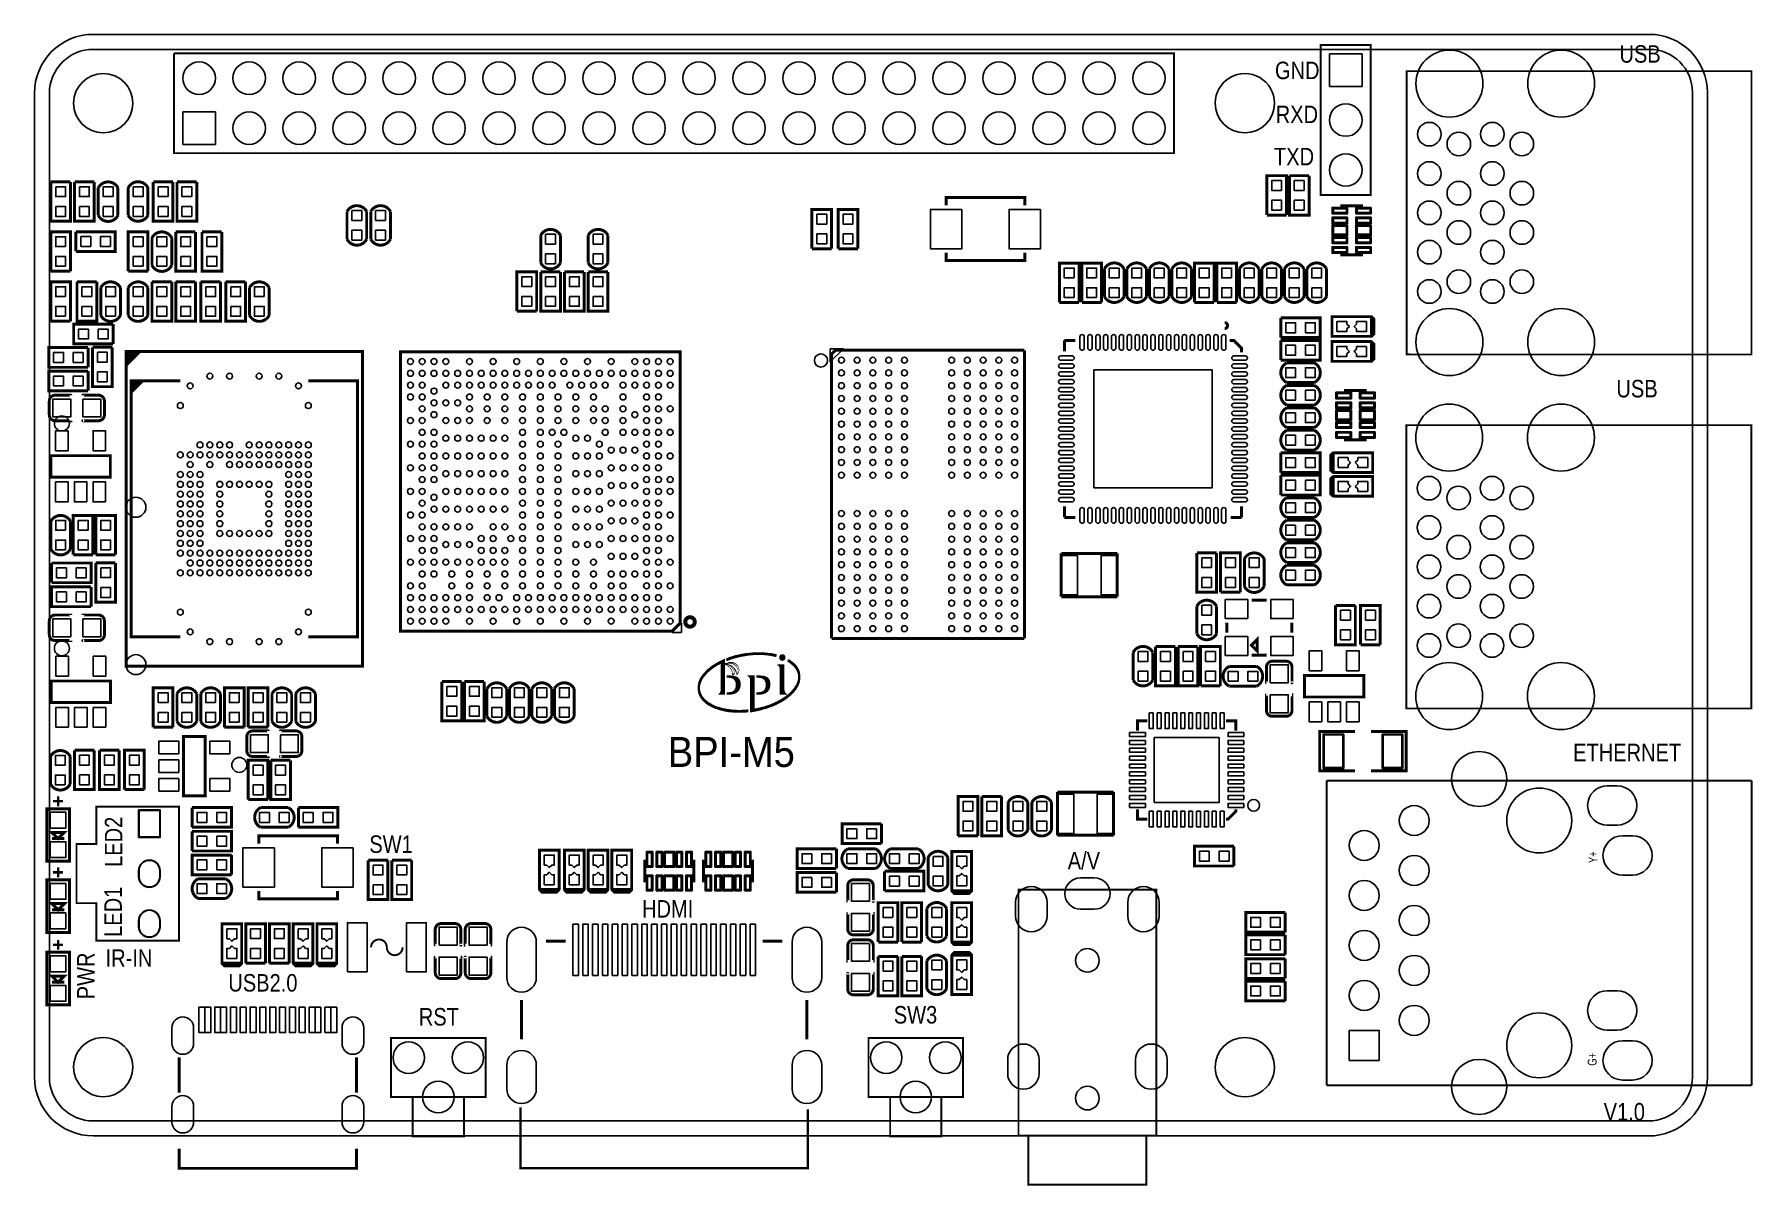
# Model space of a CAD drawing. Extents: x 0 to 87.3, y -2.5 to 56.
import ezdxf

# ---------------------------------------------------------------- set-up
doc = ezdxf.new("R2010")
doc.units = 0
for name, color, linetype in [('BG_CUTOUT', 254, 'CONTINUOUS'), ('BG_DESIGN_OUTLINE', 251, 'CONTINUOUS'), ('BG_SILKSCREEN_TOP', 254, 'CONTINUOUS'), ('PG_SILKSCREEN_TOP', 51, 'CONTINUOUS'), ('PG_SILKSCREEN_TOP_OUTLINE', 51, 'CONTINUOUS'), ('PG_SILKSREEN_TOP_OUTLINE', 51, 'CONTINUOUS'), ('PIN_PASTEMASK_TOP', 85, 'CONTINUOUS'), ('PIN_TOP', 80, 'CONTINUOUS'), ('RKI_ALL', 43, 'CONTINUOUS')]:
    doc.layers.add(name, color=color, linetype=linetype)

msp = doc.modelspace()

# ---------------------------------------------------------------- texts
at = {"layer": 'BG_SILKSCREEN_TOP'}
for s, height, width, p in [('USB', 0.889, 0.857143, (80.531462, 54.558692)), ('GND', 0.889, 0.857143, (63.0301, 53.721)), ('RXD', 0.889, 0.857143, (63.0682, 51.4858)), ('TXD', 0.889, 0.857143, (62.9793, 49.3395)), ('USB', 0.889, 0.857143, (80.377538, 37.543994)), ('BPI-M5', 1.524, 0.95, (32.1818, 18.7579)), ('ETHERNET', 0.889, 0.857143, (78.177898, 19.047968)), ('SW1', 0.889, 0.857143, (17.018, 14.3891)), ('A/V', 0.889, 0.857143, (52.5018, 13.5509)), ('HDMI', 0.889, 0.857143, (30.8737, 11.0998)), ('IR-IN', 0.889, 0.857143, (3.6195, 8.5979)), ('USB2.0', 0.889, 0.857143, (9.8552, 7.3406)), ('RST', 0.889, 0.857143, (19.5326, 5.6134)), ('SW3', 0.889, 0.857143, (43.6626, 5.715)), ('V1.0', 0.889, 0.857143, (79.7306, 0.7874))]:
    msp.add_text(s, height=height, dxfattribs=dict(at, width=width)).set_placement(p)
at = {"layer": 'BG_SILKSCREEN_TOP', "width": 0.857143}
for s, p in [('LED2', (4.4704, 13.6779)), ('LED1', (4.445, 10.1219)), ('PWR', (3.0607, 6.9469))]:
    msp.add_text(s, height=0.889, rotation=90, dxfattribs=at).set_placement(p)
at = {"layer": 'PG_SILKSCREEN_TOP', "width": 0.777778}
for s, p in [('Y+', (79.423006, 13.871702)), ('G+', (79.374746, 3.572002))]:
    msp.add_text(s, height=0.4572, rotation=90, dxfattribs=at).set_placement(p)

# ---------------------------------------------------------------- linework, layer by layer
at = {"layer": 'BG_CUTOUT'}
for points in [[(5.0038, 52.49926, 1), (1.996236, 52.500784, 1)], [(63.0047, 52.49926, 1), (59.995308, 52.500784, 1)], [(5.0038, 3.50012, 1), (1.996236, 3.499916, 1)], [(63.0047, 3.50012, 1), (59.995308, 3.499916, 1)]]:
    msp.add_lwpolyline(points, format="xyb", close=True, dxfattribs=at)
at = {"layer": 'BG_DESIGN_OUTLINE'}
msp.add_lwpolyline([(0, 2.99974), (0, 52.99964, -0.414203), (2.99974, 55.99938), (82.04962, 55.99938, -0.414224), (85.0011, 53.05044), (85.0011, 2.99974, -0.414339), (81.99882, 0), (2.99974, 0, -0.414163)], format="xyb", close=True, dxfattribs=at)
at = {"layer": 'BG_SILKSCREEN_TOP', "const_width": 0.02794}
for points in [[(35.632136, 24.43226), (36.330636, 24.43226)], [(35.654488, 24.437848), (36.380928, 24.437848)], [(35.67684, 24.443436), (36.442396, 24.443436)], [(35.693604, 24.449024), (36.509452, 24.449024)], [(35.715956, 24.454612), (37.710872, 24.454612)], [(35.76066, 24.4602), (37.71646, 24.4602)], [(35.783012, 24.465788), (37.71646, 24.465788)], [(35.805364, 24.471376), (37.722048, 24.471376)], [(35.833304, 24.476964), (37.705284, 24.476964)], [(35.850068, 24.482552), (37.682932, 24.482552)], [(35.878008, 24.48814), (37.654992, 24.48814)], [(35.90036, 24.493728), (37.63264, 24.493728)], [(35.9283, 24.499316), (37.621464, 24.499316)], [(35.950652, 24.504904), (37.593524, 24.504904)], [(35.98418, 24.510492), (37.565584, 24.510492)], [(36.01212, 24.51608), (37.537644, 24.51608)], [(36.045648, 24.521668), (37.515292, 24.521668)], [(36.079176, 24.527256), (37.487352, 24.527256)], [(36.107116, 24.532844), (37.453824, 24.532844)], [(36.146232, 24.538432), (37.425884, 24.538432)], [(36.26358, 24.54402), (37.314124, 24.54402)], [(36.308284, 24.549608), (37.280596, 24.549608)], [(36.352988, 24.555196), (37.224716, 24.555196)], [(36.408868, 24.560784), (37.1856, 24.560784)], [(36.475924, 24.566372), (37.118544, 24.566372)], [(36.554156, 24.57196), (37.040312, 24.57196)], [(36.688268, 24.577548), (36.928552, 24.577548)], [(37.090604, 24.449024), (37.710872, 24.449024)], [(37.15766, 24.443436), (37.710872, 24.443436)], [(37.202364, 24.437848), (37.710872, 24.437848)], [(37.252656, 24.43226), (37.705284, 24.43226)], [(37.8841, 24.43226), (38.118796, 24.43226)], [(37.889688, 24.437848), (38.113208, 24.437848)], [(37.895276, 24.443436), (38.10762, 24.443436)], [(37.900864, 24.449024), (38.102032, 24.449024)], [(37.906452, 24.454612), (38.090856, 24.454612)], [(37.928804, 24.4602), (38.074092, 24.4602)], [(37.93998, 24.465788), (38.062916, 24.465788)], [(37.951156, 24.471376), (38.05174, 24.471376)], [(37.962332, 24.476964), (38.040564, 24.476964)], [(34.045144, 23.560532), (34.218372, 23.560532)], [(34.050732, 23.56612), (34.22396, 23.56612)], [(34.05632, 23.571708), (34.229548, 23.571708)], [(34.061908, 23.577296), (34.235136, 23.577296)], [(34.067496, 23.588472), (34.240724, 23.588472)], [(34.067496, 23.582884), (34.240724, 23.582884)], [(34.073084, 23.599648), (34.257488, 23.599648)], [(34.073084, 23.59406), (34.246312, 23.59406)], [(34.08426, 23.605236), (34.268664, 23.605236)], [(34.089848, 23.610824), (34.274252, 23.610824)], [(34.095436, 23.616412), (34.27984, 23.616412)], [(34.101024, 23.622), (34.285428, 23.622)], [(34.106612, 23.627588), (34.291016, 23.627588)], [(34.1122, 23.633176), (34.296604, 23.633176)], [(34.117788, 23.638764), (34.302192, 23.638764)], [(34.123376, 23.644352), (34.313368, 23.644352)], [(34.128964, 23.64994), (34.318956, 23.64994)], [(34.134552, 23.655528), (34.324544, 23.655528)], [(34.14014, 23.661116), (34.324544, 23.661116)], [(34.151316, 23.672292), (34.33572, 23.672292)], [(34.151316, 23.666704), (34.330132, 23.666704)], [(34.156904, 23.67788), (34.346896, 23.67788)], [(34.162492, 23.689056), (34.36366, 23.689056)], [(34.162492, 23.683468), (34.352484, 23.683468)], [(34.173668, 23.694644), (34.374836, 23.694644)], [(34.179256, 23.700232), (34.380424, 23.700232)], [(34.184844, 23.70582), (34.386012, 23.70582)], [(34.190432, 23.711408), (34.3916, 23.711408)], [(34.19602, 23.716996), (34.402776, 23.716996)], [(34.207196, 23.722584), (34.408364, 23.722584)], [(34.212784, 23.728172), (34.413952, 23.728172)], [(34.218372, 23.73376), (34.41954, 23.73376)], [(34.22396, 23.739348), (34.430716, 23.739348)], [(34.235136, 23.750524), (34.44748, 23.750524)], [(34.235136, 23.744936), (34.436304, 23.744936)], [(34.246312, 23.756112), (34.453068, 23.756112)], [(34.2519, 23.7617), (34.464244, 23.7617)], [(34.257488, 23.767288), (34.469832, 23.767288)], [(34.263076, 23.772876), (34.486596, 23.772876)], [(34.27984, 23.778464), (34.492184, 23.778464)], [(34.285428, 23.784052), (34.497772, 23.784052)], [(34.291016, 23.78964), (34.50336, 23.78964)], [(34.296604, 23.795228), (34.508948, 23.795228)], [(34.30778, 23.800816), (34.520124, 23.800816)], [(34.313368, 23.806404), (34.525712, 23.806404)], [(34.318956, 23.811992), (34.536888, 23.811992)], [(34.324544, 23.81758), (34.542476, 23.81758)], [(34.330132, 23.823168), (34.553652, 23.823168)], [(34.33572, 23.828756), (34.55924, 23.828756)], [(34.341308, 23.834344), (34.570416, 23.834344)], [(34.352484, 23.839932), (34.576004, 23.839932)], [(34.358072, 23.84552), (34.581592, 23.84552)], [(34.36366, 23.851108), (34.58718, 23.851108)], [(34.374836, 23.856696), (34.603944, 23.856696)], [(34.386012, 23.862284), (34.609532, 23.862284)], [(34.397188, 23.867872), (34.620708, 23.867872)], [(34.402776, 23.87346), (34.626296, 23.87346)], [(34.408364, 23.879048), (34.637472, 23.879048)], [(34.413952, 23.884636), (34.648648, 23.884636)], [(34.425128, 23.890224), (34.654236, 23.890224)], [(34.430716, 23.895812), (34.665412, 23.895812)], [(34.436304, 23.9014), (34.665412, 23.9014)], [(34.44748, 23.906988), (34.676588, 23.906988)], [(34.453068, 23.912576), (34.687764, 23.912576)], [(34.464244, 23.918164), (34.69894, 23.918164)], [(34.469832, 23.923752), (34.704528, 23.923752)], [(34.481008, 23.92934), (34.715704, 23.92934)], [(34.486596, 23.934928), (34.72688, 23.934928)], [(34.492184, 23.940516), (34.743644, 23.940516)], [(34.508948, 23.946104), (34.749232, 23.946104)], [(34.514536, 23.951692), (34.760408, 23.951692)], [(34.525712, 23.95728), (34.771584, 23.95728)], [(34.5313, 23.962868), (34.78276, 23.962868)], [(34.542476, 23.968456), (34.788348, 23.968456)], [(34.553652, 23.974044), (34.799524, 23.974044)], [(34.55924, 23.979632), (34.8107, 23.979632)], [(34.570416, 23.98522), (34.821876, 23.98522)], [(34.576004, 23.990808), (34.833052, 23.990808)], [(34.581592, 23.996396), (34.83864, 23.996396)], [(34.592768, 24.007572), (35.224212, 24.007572)], [(34.592768, 24.001984), (34.849816, 24.001984)], [(34.603944, 24.01316), (35.224212, 24.01316)], [(34.61512, 24.018748), (35.224212, 24.018748)], [(34.620708, 24.024336), (35.2298, 24.024336)], [(34.631884, 24.029924), (35.0901, 24.029924)], [(34.648648, 24.035512), (35.0901, 24.035512)], [(34.659824, 24.0411), (35.0901, 24.0411)], [(34.665412, 24.046688), (35.0901, 24.046688)], [(34.676588, 24.052276), (35.0901, 24.052276)], [(34.687764, 24.057864), (35.0901, 24.057864)], [(34.693352, 24.063452), (35.0901, 24.063452)], [(34.704528, 24.06904), (35.0901, 24.06904)], [(34.715704, 24.074628), (35.0901, 24.074628)], [(34.72688, 24.080216), (35.0901, 24.080216)], [(34.738056, 24.085804), (35.0901, 24.085804)], [(34.743644, 24.091392), (35.0901, 24.091392)], [(34.749232, 24.09698), (35.0901, 24.09698)], [(34.760408, 24.102568), (35.0901, 24.102568)], [(34.771584, 24.108156), (35.0901, 24.108156)], [(34.78276, 24.113744), (35.0901, 24.113744)], [(34.805112, 24.119332), (35.0901, 24.119332)], [(34.816288, 24.12492), (35.0901, 24.12492)], [(34.827464, 24.130508), (35.0901, 24.130508)], [(34.833052, 24.136096), (35.0901, 24.136096)], [(34.855404, 24.141684), (35.0901, 24.141684)], [(34.860992, 24.001984), (35.224212, 24.001984)], [(34.860992, 23.996396), (35.218624, 23.996396)], [(34.860992, 23.990808), (35.218624, 23.990808)], [(34.860992, 23.98522), (35.218624, 23.98522)], [(34.860992, 23.979632), (35.218624, 23.979632)], [(34.860992, 23.974044), (35.2298, 23.974044)], [(34.860992, 23.968456), (35.252152, 23.968456)], [(34.860992, 23.962868), (35.268916, 23.962868)], [(34.860992, 23.95728), (35.0901, 23.95728)], [(34.860992, 23.951692), (35.0901, 23.951692)], [(34.860992, 23.946104), (35.0901, 23.946104)], [(34.860992, 23.940516), (35.0901, 23.940516)], [(34.860992, 23.934928), (35.0901, 23.934928)], [(34.860992, 23.92934), (35.0901, 23.92934)], [(34.860992, 23.923752), (35.0901, 23.923752)], [(34.860992, 23.918164), (35.0901, 23.918164)], [(34.860992, 23.912576), (35.0901, 23.912576)], [(34.860992, 23.906988), (35.0901, 23.906988)], [(34.860992, 23.9014), (35.0901, 23.9014)], [(34.860992, 23.895812), (35.0901, 23.895812)], [(34.860992, 23.890224), (35.0901, 23.890224)], [(34.860992, 23.884636), (35.0901, 23.884636)], [(34.860992, 23.879048), (35.0901, 23.879048)], [(34.860992, 23.87346), (35.0901, 23.87346)], [(34.860992, 23.867872), (35.0901, 23.867872)], [(34.860992, 23.862284), (35.0901, 23.862284)], [(34.860992, 23.856696), (35.0901, 23.856696)], [(34.860992, 23.851108), (35.0901, 23.851108)], [(34.860992, 23.84552), (35.0901, 23.84552)], [(34.860992, 23.839932), (35.0901, 23.839932)], [(34.860992, 23.834344), (35.0901, 23.834344)], [(34.860992, 23.828756), (35.0901, 23.828756)], [(34.860992, 23.823168), (35.0901, 23.823168)], [(34.860992, 23.81758), (35.0901, 23.81758)], [(34.860992, 23.811992), (35.0901, 23.811992)], [(34.860992, 23.806404), (35.0901, 23.806404)], [(34.860992, 23.800816), (35.0901, 23.800816)], [(34.860992, 23.795228), (35.0901, 23.795228)], [(34.860992, 23.78964), (35.0901, 23.78964)], [(34.860992, 23.784052), (35.0901, 23.784052)], [(34.860992, 23.778464), (35.0901, 23.778464)], [(34.860992, 23.772876), (35.0901, 23.772876)], [(34.860992, 23.767288), (35.0901, 23.767288)], [(34.860992, 23.7617), (35.0901, 23.7617)], [(34.860992, 23.756112), (35.0901, 23.756112)], [(34.860992, 23.750524), (35.0901, 23.750524)], [(34.860992, 23.744936), (35.0901, 23.744936)], [(34.860992, 23.739348), (35.0901, 23.739348)], [(34.860992, 23.73376), (35.0901, 23.73376)], [(34.860992, 23.728172), (35.0901, 23.728172)], [(34.860992, 23.722584), (35.0901, 23.722584)], [(34.860992, 23.716996), (35.0901, 23.716996)], [(34.860992, 23.711408), (35.0901, 23.711408)], [(34.860992, 23.70582), (35.0901, 23.70582)], [(34.860992, 23.700232), (35.0901, 23.700232)], [(34.860992, 23.694644), (35.0901, 23.694644)], [(34.860992, 23.689056), (35.0901, 23.689056)], [(34.860992, 23.683468), (35.0901, 23.683468)], [(34.860992, 23.67788), (35.0901, 23.67788)], [(34.860992, 23.672292), (35.0901, 23.672292)], [(34.860992, 23.666704), (35.0901, 23.666704)], [(34.860992, 23.661116), (35.0901, 23.661116)], [(34.860992, 23.655528), (35.0901, 23.655528)], [(34.860992, 23.64994), (35.0901, 23.64994)], [(34.860992, 23.644352), (35.0901, 23.644352)], [(34.860992, 23.638764), (35.0901, 23.638764)], [(34.860992, 23.633176), (35.0901, 23.633176)], [(34.860992, 23.627588), (35.0901, 23.627588)], [(34.860992, 23.622), (35.0901, 23.622)], [(34.860992, 23.616412), (35.0901, 23.616412)], [(34.860992, 23.610824), (35.0901, 23.610824)], [(34.860992, 23.605236), (35.0901, 23.605236)], [(34.860992, 23.599648), (35.0901, 23.599648)], [(34.860992, 23.59406), (35.0901, 23.59406)], [(34.860992, 23.588472), (35.0901, 23.588472)], [(34.860992, 23.582884), (35.0901, 23.582884)], [(34.860992, 23.577296), (35.0901, 23.577296)], [(34.860992, 23.571708), (35.0901, 23.571708)], [(34.860992, 23.56612), (35.0901, 23.56612)], [(34.860992, 23.560532), (35.0901, 23.560532)], [(34.86658, 24.147272), (35.0901, 24.147272)], [(34.877756, 24.15286), (35.0901, 24.15286)], [(34.888932, 24.158448), (35.0901, 24.158448)], [(34.900108, 24.164036), (35.0901, 24.164036)], [(34.911284, 24.169624), (35.0901, 24.169624)], [(34.916872, 24.175212), (35.0901, 24.175212)], [(34.928048, 24.1808), (35.0901, 24.1808)], [(34.939224, 24.186388), (35.0901, 24.186388)], [(34.9504, 24.191976), (35.0901, 24.191976)], [(34.961576, 24.197564), (35.0901, 24.197564)], [(34.983928, 24.203152), (35.0901, 24.203152)], [(34.995104, 24.20874), (35.0901, 24.20874)], [(35.00628, 24.214328), (35.0901, 24.214328)], [(35.017456, 24.219916), (35.0901, 24.219916)], [(35.023044, 24.225504), (35.0901, 24.225504)], [(35.03422, 24.231092), (35.0901, 24.231092)], [(35.050984, 24.23668), (35.0901, 24.23668)], [(35.06216, 24.242268), (35.0901, 24.242268)], [(35.073336, 24.247856), (35.0901, 24.247856)], [(35.140392, 23.95728), (35.291268, 23.95728)], [(35.151568, 23.951692), (35.213036, 23.951692)], [(35.157156, 24.029924), (35.464496, 24.029924)], [(35.157156, 23.946104), (35.207448, 23.946104)], [(35.162744, 24.275796), (35.542728, 24.275796)], [(35.162744, 24.270208), (35.525964, 24.270208)], [(35.162744, 24.26462), (35.5092, 24.26462)], [(35.162744, 24.259032), (35.492436, 24.259032)], [(35.162744, 24.253444), (35.475672, 24.253444)], [(35.162744, 24.247856), (35.458908, 24.247856)], [(35.162744, 24.242268), (35.442144, 24.242268)], [(35.162744, 24.23668), (35.42538, 24.23668)], [(35.162744, 24.231092), (35.414204, 24.231092)], [(35.162744, 24.225504), (35.39744, 24.225504)], [(35.162744, 24.219916), (35.380676, 24.219916)], [(35.162744, 24.214328), (35.363912, 24.214328)], [(35.162744, 24.20874), (35.347148, 24.20874)], [(35.162744, 24.203152), (35.335972, 24.203152)], [(35.162744, 24.197564), (35.319208, 24.197564)], [(35.162744, 24.191976), (35.291268, 24.191976)], [(35.162744, 24.186388), (35.274504, 24.186388)], [(35.162744, 24.1808), (35.25774, 24.1808)], [(35.162744, 24.175212), (35.252152, 24.175212)], [(35.162744, 24.169624), (35.235388, 24.169624)], [(35.162744, 24.164036), (35.218624, 24.164036)], [(35.162744, 24.158448), (35.207448, 24.158448)], [(35.162744, 24.15286), (35.190684, 24.15286)], [(35.162744, 24.147272), (35.179508, 24.147272)], [(35.162744, 24.141684), (35.168332, 24.141684)], [(35.168332, 24.281384), (35.559492, 24.281384)], [(35.168332, 23.940516), (35.20186, 23.940516)], [(35.17392, 24.286972), (35.59302, 24.286972)], [(35.17392, 23.934928), (35.196272, 23.934928)], [(35.17392, 23.92934), (35.196272, 23.92934)], [(35.179508, 23.923752), (35.20186, 23.923752)], [(35.190684, 24.035512), (35.442144, 24.035512)], [(35.190684, 23.918164), (35.207448, 23.918164)], [(35.196272, 23.912576), (35.218624, 23.912576)], [(35.20186, 24.0411), (35.42538, 24.0411)], [(35.207448, 24.29256), (35.615372, 24.29256)], [(35.207448, 23.906988), (35.224212, 23.906988)], [(35.213036, 24.046688), (35.408616, 24.046688)], [(35.213036, 23.9014), (35.2298, 23.9014)], [(35.218624, 24.298148), (35.637724, 24.298148)], [(35.218624, 23.895812), (35.240976, 23.895812)], [(35.224212, 24.052276), (35.391852, 24.052276)], [(35.224212, 23.951692), (35.308032, 23.951692)], [(35.2298, 23.890224), (35.246564, 23.890224)], [(35.235388, 24.303736), (35.660076, 24.303736)], [(35.235388, 23.946104), (35.324796, 23.946104)], [(35.235388, 23.884636), (35.252152, 23.884636)], [(35.240976, 24.057864), (35.363912, 24.057864)], [(35.240976, 23.879048), (35.25774, 23.879048)], [(35.246564, 23.87346), (35.263328, 23.87346)], [(35.252152, 24.309324), (35.67684, 24.309324)], [(35.252152, 24.063452), (35.34156, 24.063452)], [(35.252152, 23.940516), (35.347148, 23.940516)], [(35.252152, 23.867872), (35.268916, 23.867872)], [(35.25774, 24.314912), (35.693604, 24.314912)], [(35.25774, 23.862284), (35.274504, 23.862284)], [(35.263328, 23.856696), (35.28568, 23.856696)], [(35.268916, 24.06904), (35.330384, 24.06904)], [(35.268916, 23.934928), (35.319208, 23.934928)], [(35.274504, 24.3205), (35.715956, 24.3205)], [(35.274504, 23.851108), (35.291268, 23.851108)], [(35.280092, 23.92934), (35.324796, 23.92934)], [(35.280092, 23.84552), (35.296856, 23.84552)], [(35.28568, 24.074628), (35.503612, 24.074628)], [(35.28568, 23.839932), (35.302444, 23.839932)], [(35.291268, 24.326088), (35.738308, 24.326088)], [(35.291268, 23.923752), (35.330384, 23.923752)], [(35.291268, 23.834344), (35.308032, 23.834344)], [(35.296856, 23.918164), (35.34156, 23.918164)], [(35.296856, 23.828756), (35.31362, 23.828756)], [(35.302444, 23.823168), (35.319208, 23.823168)], [(35.308032, 24.331676), (35.766248, 24.331676)], [(35.308032, 23.912576), (35.34156, 23.912576)], [(35.308032, 23.81758), (35.324796, 23.81758)], [(35.31362, 24.080216), (35.48126, 24.080216)], [(35.31362, 23.811992), (35.330384, 23.811992)], [(35.319208, 23.906988), (35.352736, 23.906988)], [(35.319208, 23.806404), (35.335972, 23.806404)], [(35.324796, 24.337264), (35.783012, 24.337264)], [(35.324796, 23.800816), (35.34156, 23.800816)], [(35.330384, 23.934928), (35.358324, 23.934928)], [(35.330384, 23.9014), (35.358324, 23.9014)], [(35.330384, 23.795228), (35.34156, 23.795228)], [(35.335972, 24.342852), (35.805364, 24.342852)], [(35.335972, 24.085804), (35.45332, 24.085804)], [(35.335972, 23.92934), (35.3695, 23.92934)], [(35.335972, 23.895812), (35.363912, 23.895812)], [(35.335972, 23.78964), (35.347148, 23.78964)], [(35.335972, 23.784052), (35.352736, 23.784052)], [(35.335972, 23.778464), (35.358324, 23.778464)], [(35.34156, 23.890224), (35.375088, 23.890224)], [(35.34156, 23.772876), (35.363912, 23.772876)], [(35.347148, 23.884636), (35.380676, 23.884636)], [(35.352736, 24.34844), (35.827716, 24.34844)], [(35.352736, 23.923752), (35.380676, 23.923752)], [(35.352736, 23.767288), (35.3695, 23.767288)], [(35.352736, 23.7617), (35.375088, 23.7617)], [(35.358324, 23.879048), (35.386264, 23.879048)], [(35.358324, 23.756112), (35.380676, 23.756112)], [(35.363912, 23.918164), (35.391852, 23.918164)], [(35.363912, 23.87346), (35.391852, 23.87346)], [(35.363912, 23.750524), (35.386264, 23.750524)], [(35.363912, 23.744936), (35.386264, 23.744936)], [(35.3695, 24.354028), (35.850068, 24.354028)], [(35.3695, 23.912576), (35.39744, 23.912576)], [(35.3695, 23.867872), (35.39744, 23.867872)], [(35.3695, 23.739348), (35.39744, 23.739348)], [(35.375088, 23.73376), (35.39744, 23.73376)], [(35.380676, 23.906988), (35.408616, 23.906988)], [(35.380676, 23.862284), (35.403028, 23.862284)], [(35.380676, 23.728172), (35.403028, 23.728172)], [(35.380676, 23.722584), (35.408616, 23.722584)], [(35.386264, 24.359616), (35.878008, 24.359616)], [(35.386264, 23.856696), (35.419792, 23.856696)], [(35.386264, 23.716996), (35.408616, 23.716996)], [(35.391852, 24.024336), (35.475672, 24.024336)], [(35.391852, 23.9014), (35.419792, 23.9014)], [(35.391852, 23.711408), (35.414204, 23.711408)], [(35.391852, 23.70582), (35.419792, 23.70582)], [(35.39744, 23.851108), (35.42538, 23.851108)], [(35.39744, 23.700232), (35.419792, 23.700232)], [(35.39744, 23.694644), (35.42538, 23.694644)], [(35.403028, 24.365204), (35.90036, 24.365204)], [(35.403028, 23.895812), (35.42538, 23.895812)], [(35.403028, 23.84552), (35.42538, 23.84552)], [(35.403028, 23.689056), (35.42538, 23.689056)], [(35.408616, 23.890224), (35.430968, 23.890224)], [(35.408616, 23.683468), (35.42538, 23.683468)], [(35.408616, 23.67788), (35.430968, 23.67788)], [(35.414204, 23.839932), (35.430968, 23.839932)], [(35.414204, 23.672292), (35.430968, 23.672292)], [(35.414204, 23.666704), (35.436556, 23.666704)], [(35.414204, 23.661116), (35.436556, 23.661116)], [(35.419792, 24.370792), (35.950652, 24.370792)], [(35.419792, 24.018748), (35.492436, 24.018748)], [(35.419792, 23.884636), (35.436556, 23.884636)], [(35.419792, 23.879048), (35.447732, 23.879048)], [(35.419792, 23.834344), (35.436556, 23.834344)], [(35.419792, 23.828756), (35.442144, 23.828756)], [(35.419792, 23.655528), (35.442144, 23.655528)], [(35.419792, 23.64994), (35.442144, 23.64994)], [(35.419792, 23.644352), (35.447732, 23.644352)], [(35.419792, 23.638764), (35.447732, 23.638764)], [(35.419792, 23.633176), (35.45332, 23.633176)], [(35.42538, 23.823168), (35.442144, 23.823168)], [(35.42538, 23.627588), (35.45332, 23.627588)], [(35.42538, 23.622), (35.45332, 23.622)], [(35.42538, 23.616412), (35.458908, 23.616412)], [(35.42538, 23.610824), (35.458908, 23.610824)], [(35.430968, 23.87346), (35.45332, 23.87346)], [(35.430968, 23.81758), (35.447732, 23.81758)], [(35.430968, 23.605236), (35.458908, 23.605236)], [(35.430968, 23.599648), (35.458908, 23.599648)], [(35.436556, 24.01316), (35.503612, 24.01316)], [(35.436556, 23.867872), (35.458908, 23.867872)], [(35.436556, 23.811992), (35.45332, 23.811992)], [(35.436556, 23.59406), (35.458908, 23.59406)], [(35.436556, 23.588472), (35.458908, 23.588472)], [(35.436556, 23.582884), (35.464496, 23.582884)], [(35.436556, 23.577296), (35.464496, 23.577296)], [(35.436556, 23.571708), (35.464496, 23.571708)], [(35.442144, 23.862284), (35.464496, 23.862284)], [(35.442144, 23.806404), (35.458908, 23.806404)], [(35.442144, 23.56612), (35.464496, 23.56612)], [(35.442144, 23.560532), (35.464496, 23.560532)], [(35.447732, 24.06904), (35.514788, 24.06904)], [(35.447732, 23.856696), (35.48126, 23.856696)], [(35.447732, 23.800816), (35.458908, 23.800816)], [(35.45332, 24.37638), (35.978592, 24.37638)], [(35.45332, 24.007572), (35.5092, 24.007572)], [(35.45332, 23.795228), (35.464496, 23.795228)], [(35.45332, 23.78964), (35.464496, 23.78964)], [(35.45332, 23.784052), (35.470084, 23.784052)], [(35.458908, 23.851108), (35.492436, 23.851108)], [(35.458908, 23.778464), (35.475672, 23.778464)], [(35.464496, 24.381968), (36.01212, 24.381968)], [(35.464496, 24.001984), (35.520376, 24.001984)], [(35.464496, 23.84552), (35.498024, 23.84552)], [(35.464496, 23.772876), (35.48126, 23.772876)], [(35.470084, 23.839932), (35.503612, 23.839932)], [(35.475672, 24.063452), (35.531552, 24.063452)], [(35.475672, 23.834344), (35.5092, 23.834344)], [(35.475672, 23.767288), (35.486848, 23.767288)], [(35.475672, 23.7617), (35.492436, 23.7617)], [(35.48126, 24.387556), (36.034472, 24.387556)], [(35.48126, 23.996396), (35.525964, 23.996396)], [(35.48126, 23.828756), (35.514788, 23.828756)], [(35.48126, 23.756112), (35.498024, 23.756112)], [(35.486848, 23.823168), (35.520376, 23.823168)], [(35.486848, 23.750524), (35.498024, 23.750524)], [(35.486848, 23.744936), (35.503612, 23.744936)], [(35.492436, 23.990808), (35.53714, 23.990808)], [(35.492436, 23.81758), (35.525964, 23.81758)], [(35.492436, 23.739348), (35.5092, 23.739348)], [(35.498024, 24.057864), (35.548316, 24.057864)], [(35.498024, 23.811992), (35.531552, 23.811992)], [(35.498024, 23.73376), (35.5092, 23.73376)], [(35.503612, 24.393144), (36.068, 24.393144)], [(35.503612, 23.98522), (35.548316, 23.98522)], [(35.503612, 23.806404), (35.53714, 23.806404)], [(35.503612, 23.800816), (35.542728, 23.800816)], [(35.503612, 23.728172), (35.5092, 23.728172)], [(35.503612, 23.722584), (35.514788, 23.722584)], [(35.503612, 23.716996), (35.514788, 23.716996)], [(35.503612, 23.711408), (35.520376, 23.711408)], [(35.5092, 23.795228), (35.548316, 23.795228)], [(35.5092, 23.78964), (35.553904, 23.78964)], [(35.5092, 23.70582), (35.520376, 23.70582)], [(35.5092, 23.700232), (35.525964, 23.700232)], [(35.514788, 24.398732), (36.101528, 24.398732)], [(35.514788, 24.052276), (35.559492, 24.052276)], [(35.514788, 23.979632), (35.553904, 23.979632)], [(35.514788, 23.784052), (35.559492, 23.784052)], [(35.514788, 23.694644), (35.525964, 23.694644)], [(35.514788, 23.689056), (35.531552, 23.689056)], [(35.520376, 23.778464), (35.56508, 23.778464)], [(35.520376, 23.683468), (35.531552, 23.683468)], [(35.520376, 23.67788), (35.53714, 23.67788)], [(35.525964, 23.974044), (35.56508, 23.974044)], [(35.525964, 23.772876), (35.576256, 23.772876)], [(35.525964, 23.672292), (35.53714, 23.672292)], [(35.525964, 23.666704), (35.53714, 23.666704)], [(35.525964, 23.661116), (35.542728, 23.661116)], [(35.531552, 24.046688), (35.570668, 24.046688)], [(35.531552, 23.767288), (35.581844, 23.767288)], [(35.531552, 23.655528), (35.542728, 23.655528)], [(35.531552, 23.64994), (35.542728, 23.64994)], [(35.531552, 23.644352), (35.542728, 23.644352)], [(35.531552, 23.638764), (35.548316, 23.638764)], [(35.53714, 24.40432), (36.129468, 24.40432)], [(35.53714, 23.968456), (35.570668, 23.968456)], [(35.53714, 23.7617), (35.587432, 23.7617)], [(35.53714, 23.756112), (35.587432, 23.756112)], [(35.53714, 23.633176), (35.548316, 23.633176)], [(35.53714, 23.627588), (35.548316, 23.627588)], [(35.53714, 23.622), (35.548316, 23.622)], [(35.53714, 23.616412), (35.548316, 23.616412)], [(35.53714, 23.610824), (35.548316, 23.610824)], [(35.53714, 23.605236), (35.548316, 23.605236)], [(35.53714, 23.599648), (35.548316, 23.599648)], [(35.53714, 23.577296), (35.548316, 23.577296)], [(35.53714, 23.571708), (35.548316, 23.571708)], [(35.53714, 23.56612), (35.548316, 23.56612)], [(35.53714, 23.560532), (35.548316, 23.560532)], [(35.542728, 24.0411), (35.581844, 24.0411)], [(35.542728, 23.962868), (35.581844, 23.962868)], [(35.542728, 23.750524), (35.59302, 23.750524)], [(35.542728, 23.59406), (35.553904, 23.59406)], [(35.542728, 23.588472), (35.553904, 23.588472)], [(35.542728, 23.582884), (35.548316, 23.582884)], [(35.548316, 23.744936), (35.59302, 23.744936)], [(35.548316, 23.739348), (35.598608, 23.739348)], [(35.553904, 24.409908), (36.168584, 24.409908)], [(35.553904, 23.95728), (35.587432, 23.95728)], [(35.553904, 23.73376), (35.604196, 23.73376)], [(35.559492, 24.035512), (35.59302, 24.035512)], [(35.559492, 23.728172), (35.609784, 23.728172)], [(35.559492, 23.722584), (35.615372, 23.722584)], [(35.56508, 23.951692), (35.59302, 23.951692)], [(35.56508, 23.716996), (35.615372, 23.716996)], [(35.56508, 23.711408), (35.62096, 23.711408)], [(35.56508, 23.70582), (35.62096, 23.70582)], [(35.570668, 24.029924), (35.609784, 24.029924)], [(35.570668, 23.946104), (35.598608, 23.946104)], [(35.570668, 23.700232), (35.626548, 23.700232)], [(35.570668, 23.694644), (35.632136, 23.694644)], [(35.576256, 24.415496), (36.202112, 24.415496)], [(35.576256, 23.689056), (35.637724, 23.689056)], [(35.576256, 23.683468), (35.637724, 23.683468)], [(35.581844, 23.940516), (35.609784, 23.940516)], [(35.581844, 23.67788), (35.643312, 23.67788)], [(35.581844, 23.672292), (35.59302, 23.672292)], [(35.581844, 23.666704), (35.59302, 23.666704)], [(35.581844, 23.661116), (35.59302, 23.661116)], [(35.587432, 24.421084), (36.246816, 24.421084)], [(35.587432, 24.024336), (35.615372, 24.024336)], [(35.587432, 23.934928), (35.615372, 23.934928)], [(35.587432, 23.655528), (35.59302, 23.655528)], [(35.587432, 23.64994), (35.59302, 23.64994)], [(35.587432, 23.644352), (35.598608, 23.644352)], [(35.587432, 23.638764), (35.598608, 23.638764)], [(35.587432, 23.633176), (35.598608, 23.633176)], [(35.587432, 23.627588), (35.598608, 23.627588)], [(35.587432, 23.622), (35.598608, 23.622)], [(35.587432, 23.616412), (35.598608, 23.616412)], [(35.587432, 23.610824), (35.598608, 23.610824)], [(35.587432, 23.605236), (35.598608, 23.605236)], [(35.587432, 23.599648), (35.604196, 23.599648)], [(35.587432, 23.59406), (35.604196, 23.59406)], [(35.587432, 23.588472), (35.598608, 23.588472)], [(35.587432, 23.582884), (35.598608, 23.582884)], [(35.587432, 23.577296), (35.598608, 23.577296)], [(35.587432, 23.571708), (35.598608, 23.571708)], [(35.587432, 23.56612), (35.598608, 23.56612)], [(35.587432, 23.560532), (35.598608, 23.560532)], [(35.598608, 24.018748), (35.626548, 24.018748)], [(35.598608, 23.92934), (35.62096, 23.92934)], [(35.598608, 23.672292), (35.643312, 23.672292)], [(35.598608, 23.666704), (35.6489, 23.666704)], [(35.604196, 24.01316), (35.632136, 24.01316)], [(35.604196, 23.923752), (35.626548, 23.923752)], [(35.604196, 23.661116), (35.6489, 23.661116)], [(35.604196, 23.655528), (35.654488, 23.655528)], [(35.609784, 24.426672), (36.285932, 24.426672)], [(35.609784, 23.918164), (35.632136, 23.918164)], [(35.609784, 23.64994), (35.654488, 23.64994)], [(35.609784, 23.644352), (35.660076, 23.644352)], [(35.615372, 24.007572), (35.643312, 24.007572)], [(35.615372, 23.912576), (35.637724, 23.912576)], [(35.615372, 23.638764), (35.660076, 23.638764)], [(35.615372, 23.633176), (35.660076, 23.633176)], [(35.62096, 24.001984), (35.6489, 24.001984)], [(35.62096, 23.906988), (35.643312, 23.906988)], [(35.62096, 23.627588), (35.665664, 23.627588)], [(35.62096, 23.622), (35.665664, 23.622)], [(35.626548, 23.9014), (35.6489, 23.9014)], [(35.626548, 23.616412), (35.665664, 23.616412)], [(35.626548, 23.610824), (35.671252, 23.610824)], [(35.632136, 23.996396), (35.654488, 23.996396)], [(35.632136, 23.895812), (35.654488, 23.895812)], [(35.632136, 23.605236), (35.671252, 23.605236)], [(35.632136, 23.599648), (35.67684, 23.599648)], [(35.637724, 23.990808), (35.660076, 23.990808)], [(35.637724, 23.890224), (35.660076, 23.890224)], [(35.637724, 23.59406), (35.67684, 23.59406)], [(35.637724, 23.588472), (35.67684, 23.588472)], [(35.643312, 23.98522), (35.671252, 23.98522)], [(35.643312, 23.884636), (35.665664, 23.884636)], [(35.643312, 23.582884), (35.682428, 23.582884)], [(35.643312, 23.577296), (35.682428, 23.577296)], [(35.643312, 23.571708), (35.682428, 23.571708)], [(35.6489, 23.879048), (35.671252, 23.879048)], [(35.6489, 23.56612), (35.682428, 23.56612)], [(35.6489, 23.560532), (35.682428, 23.560532)], [(35.654488, 23.979632), (35.67684, 23.979632)], [(35.654488, 23.87346), (35.671252, 23.87346)], [(35.660076, 23.974044), (35.682428, 23.974044)], [(35.660076, 23.867872), (35.67684, 23.867872)], [(35.660076, 23.862284), (35.682428, 23.862284)], [(35.665664, 23.968456), (35.682428, 23.968456)], [(35.665664, 23.856696), (35.682428, 23.856696)], [(35.671252, 23.962868), (35.688016, 23.962868)], [(35.67684, 23.95728), (35.693604, 23.95728)], [(35.67684, 23.951692), (35.699192, 23.951692)], [(35.67684, 23.851108), (35.688016, 23.851108)], [(35.67684, 23.84552), (35.693604, 23.84552)], [(35.67684, 23.839932), (35.693604, 23.839932)], [(35.682428, 23.946104), (35.70478, 23.946104)], [(35.682428, 23.834344), (35.699192, 23.834344)], [(35.682428, 23.828756), (35.699192, 23.828756)], [(35.688016, 23.940516), (35.715956, 23.940516)], [(35.688016, 23.823168), (35.70478, 23.823168)], [(35.693604, 23.81758), (35.70478, 23.81758)], [(35.693604, 23.811992), (35.710368, 23.811992)], [(35.699192, 23.934928), (35.715956, 23.934928)], [(35.699192, 23.806404), (35.715956, 23.806404)], [(35.699192, 23.800816), (35.715956, 23.800816)], [(35.70478, 23.92934), (35.721544, 23.92934)], [(35.70478, 23.923752), (35.727132, 23.923752)], [(35.70478, 23.795228), (35.721544, 23.795228)], [(35.70478, 23.78964), (35.721544, 23.78964)], [(35.710368, 23.918164), (35.73272, 23.918164)], [(35.710368, 23.784052), (35.721544, 23.784052)], [(35.710368, 23.778464), (35.727132, 23.778464)], [(35.710368, 23.772876), (35.73272, 23.772876)], [(35.715956, 23.912576), (35.738308, 23.912576)], [(35.715956, 23.906988), (35.738308, 23.906988)], [(35.715956, 23.767288), (35.73272, 23.767288)], [(35.721544, 23.9014), (35.743896, 23.9014)], [(35.721544, 23.7617), (35.73272, 23.7617)], [(35.721544, 23.756112), (35.738308, 23.756112)], [(35.721544, 23.750524), (35.738308, 23.750524)], [(35.727132, 23.895812), (35.749484, 23.895812)], [(35.727132, 23.744936), (35.738308, 23.744936)], [(35.727132, 23.739348), (35.743896, 23.739348)], [(35.73272, 23.890224), (35.749484, 23.890224)], [(35.73272, 23.884636), (35.755072, 23.884636)], [(35.73272, 23.73376), (35.743896, 23.73376)], [(35.73272, 23.728172), (35.743896, 23.728172)], [(35.73272, 23.722584), (35.749484, 23.722584)], [(35.73272, 23.716996), (35.749484, 23.716996)], [(35.738308, 23.879048), (35.76066, 23.879048)], [(35.738308, 23.87346), (35.76066, 23.87346)], [(35.738308, 23.711408), (35.749484, 23.711408)], [(35.738308, 23.70582), (35.749484, 23.70582)], [(35.738308, 23.700232), (35.749484, 23.700232)], [(35.738308, 23.694644), (35.749484, 23.694644)], [(35.738308, 23.689056), (35.755072, 23.689056)], [(35.738308, 23.588472), (35.755072, 23.588472)], [(35.738308, 23.582884), (35.755072, 23.582884)], [(35.738308, 23.577296), (35.749484, 23.577296)], [(35.738308, 23.571708), (35.749484, 23.571708)], [(35.738308, 23.56612), (35.749484, 23.56612)], [(35.738308, 23.560532), (35.749484, 23.560532)], [(35.743896, 23.867872), (35.766248, 23.867872)], [(35.743896, 23.862284), (35.766248, 23.862284)], [(35.743896, 23.683468), (35.755072, 23.683468)], [(35.743896, 23.67788), (35.755072, 23.67788)], [(35.743896, 23.672292), (35.755072, 23.672292)], [(35.743896, 23.666704), (35.755072, 23.666704)], [(35.743896, 23.661116), (35.755072, 23.661116)], [(35.743896, 23.655528), (35.755072, 23.655528)], [(35.743896, 23.64994), (35.755072, 23.64994)], [(35.743896, 23.644352), (35.755072, 23.644352)], [(35.743896, 23.638764), (35.755072, 23.638764)], [(35.743896, 23.633176), (35.755072, 23.633176)], [(35.743896, 23.627588), (35.755072, 23.627588)], [(35.743896, 23.622), (35.755072, 23.622)], [(35.743896, 23.616412), (35.755072, 23.616412)], [(35.743896, 23.610824), (35.755072, 23.610824)], [(35.743896, 23.605236), (35.755072, 23.605236)], [(35.743896, 23.599648), (35.755072, 23.599648)], [(35.743896, 23.59406), (35.755072, 23.59406)], [(35.749484, 23.856696), (35.766248, 23.856696)], [(35.755072, 23.851108), (35.771836, 23.851108)], [(35.755072, 23.84552), (35.771836, 23.84552)], [(35.76066, 23.839932), (35.777424, 23.839932)], [(35.76066, 23.834344), (35.777424, 23.834344)], [(35.76066, 23.828756), (35.777424, 23.828756)], [(35.76066, 23.823168), (35.783012, 23.823168)], [(35.76066, 23.81758), (35.783012, 23.81758)], [(35.76066, 23.582884), (35.7886, 23.582884)], [(35.76066, 23.577296), (35.7886, 23.577296)], [(35.76066, 23.571708), (35.783012, 23.571708)], [(35.76066, 23.56612), (35.783012, 23.56612)], [(35.76066, 23.560532), (35.777424, 23.560532)], [(35.766248, 23.811992), (35.7886, 23.811992)], [(35.766248, 23.806404), (35.7886, 23.806404)], [(35.766248, 23.59406), (35.794188, 23.59406)], [(35.766248, 23.588472), (35.7886, 23.588472)], [(35.771836, 23.800816), (35.7886, 23.800816)], [(35.771836, 23.795228), (35.794188, 23.795228)], [(35.771836, 23.78964), (35.794188, 23.78964)], [(35.771836, 23.784052), (35.794188, 23.784052)], [(35.771836, 23.605236), (35.799776, 23.605236)], [(35.771836, 23.599648), (35.794188, 23.599648)], [(35.777424, 23.778464), (35.794188, 23.778464)], [(35.777424, 23.772876), (35.799776, 23.772876)], [(35.777424, 23.767288), (35.799776, 23.767288)], [(35.777424, 23.627588), (35.799776, 23.627588)], [(35.777424, 23.622), (35.799776, 23.622)], [(35.777424, 23.616412), (35.799776, 23.616412)], [(35.777424, 23.610824), (35.799776, 23.610824)], [(35.783012, 23.7617), (35.799776, 23.7617)], [(35.783012, 23.756112), (35.805364, 23.756112)], [(35.783012, 23.750524), (35.805364, 23.750524)], [(35.783012, 23.744936), (35.805364, 23.744936)], [(35.783012, 23.739348), (35.805364, 23.739348)], [(35.783012, 23.661116), (35.805364, 23.661116)], [(35.783012, 23.655528), (35.805364, 23.655528)], [(35.783012, 23.64994), (35.805364, 23.64994)], [(35.783012, 23.644352), (35.805364, 23.644352)], [(35.783012, 23.638764), (35.805364, 23.638764)], [(35.783012, 23.633176), (35.805364, 23.633176)], [(35.7886, 23.73376), (35.805364, 23.73376)], [(35.7886, 23.728172), (35.805364, 23.728172)], [(35.7886, 23.722584), (35.805364, 23.722584)], [(35.7886, 23.716996), (35.810952, 23.716996)], [(35.7886, 23.711408), (35.810952, 23.711408)], [(35.7886, 23.70582), (35.810952, 23.70582)], [(35.7886, 23.700232), (35.810952, 23.700232)], [(35.7886, 23.694644), (35.810952, 23.694644)], [(35.7886, 23.689056), (35.810952, 23.689056)], [(35.7886, 23.683468), (35.810952, 23.683468)], [(35.7886, 23.67788), (35.810952, 23.67788)], [(35.7886, 23.672292), (35.810952, 23.672292)], [(35.7886, 23.666704), (35.805364, 23.666704)], [(37.291772, 24.426672), (37.705284, 24.426672)], [(37.330888, 24.421084), (37.705284, 24.421084)], [(37.370004, 24.415496), (37.699696, 24.415496)], [(37.403532, 24.409908), (37.699696, 24.409908)], [(37.43706, 24.40432), (37.699696, 24.40432)], [(37.465, 24.398732), (37.694108, 24.398732)], [(37.49294, 24.393144), (37.694108, 24.393144)], [(37.52088, 24.387556), (37.694108, 24.387556)], [(37.543232, 24.381968), (37.694108, 24.381968)], [(37.571172, 24.37638), (37.694108, 24.37638)], [(37.599112, 24.370792), (37.68852, 24.370792)], [(37.63264, 24.365204), (37.68852, 24.365204)], [(37.654992, 24.359616), (37.68852, 24.359616)], [(37.677344, 24.354028), (37.68852, 24.354028)], [(37.738812, 23.95728), (38.10762, 23.95728)], [(37.7444, 23.951692), (38.10762, 23.951692)], [(37.749988, 23.946104), (38.10762, 23.946104)], [(37.761164, 23.940516), (38.10762, 23.940516)], [(37.77234, 23.934928), (38.10762, 23.934928)], [(37.777928, 23.92934), (38.10762, 23.92934)], [(37.789104, 23.923752), (38.10762, 23.923752)], [(37.789104, 23.918164), (38.10762, 23.918164)], [(37.794692, 23.912576), (38.10762, 23.912576)], [(37.80028, 23.906988), (38.10762, 23.906988)], [(37.805868, 23.9014), (38.10762, 23.9014)], [(37.811456, 23.895812), (38.10762, 23.895812)], [(37.811456, 23.890224), (38.10762, 23.890224)], [(37.817044, 23.884636), (38.10762, 23.884636)], [(37.822632, 23.879048), (38.10762, 23.879048)], [(37.82822, 23.87346), (38.10762, 23.87346)], [(37.833808, 23.867872), (38.10762, 23.867872)], [(37.833808, 23.862284), (38.10762, 23.862284)], [(37.839396, 23.856696), (38.10762, 23.856696)], [(37.844984, 24.354028), (38.152324, 24.354028)], [(37.844984, 24.34844), (38.157912, 24.34844)], [(37.844984, 24.342852), (38.157912, 24.342852)], [(37.844984, 24.337264), (38.157912, 24.337264)], [(37.844984, 24.331676), (38.157912, 24.331676)], [(37.844984, 24.326088), (38.157912, 24.326088)], [(37.844984, 24.3205), (38.157912, 24.3205)], [(37.844984, 24.314912), (38.157912, 24.314912)], [(37.844984, 24.309324), (38.157912, 24.309324)], [(37.844984, 24.303736), (38.157912, 24.303736)], [(37.844984, 24.298148), (38.157912, 24.298148)], [(37.844984, 24.29256), (38.152324, 24.29256)], [(37.844984, 24.286972), (38.152324, 24.286972)], [(37.844984, 23.851108), (38.10762, 23.851108)], [(37.844984, 23.84552), (38.10762, 23.84552)], [(37.850572, 24.370792), (38.152324, 24.370792)], [(37.850572, 24.365204), (38.152324, 24.365204)], [(37.850572, 24.359616), (38.152324, 24.359616)], [(37.850572, 24.281384), (38.152324, 24.281384)], [(37.850572, 24.275796), (38.146736, 24.275796)], [(37.850572, 23.839932), (38.10762, 23.839932)], [(37.850572, 23.834344), (38.10762, 23.834344)], [(37.85616, 24.381968), (38.146736, 24.381968)], [(37.85616, 24.37638), (38.146736, 24.37638)], [(37.85616, 24.270208), (38.146736, 24.270208)], [(37.85616, 24.26462), (38.146736, 24.26462)], [(37.85616, 24.259032), (38.141148, 24.259032)], [(37.85616, 23.828756), (38.10762, 23.828756)], [(37.85616, 23.823168), (38.10762, 23.823168)], [(37.861748, 24.393144), (38.141148, 24.393144)], [(37.861748, 24.387556), (38.141148, 24.387556)], [(37.861748, 24.253444), (38.141148, 24.253444)], [(37.861748, 24.247856), (38.13556, 24.247856)], [(37.861748, 23.81758), (38.10762, 23.81758)], [(37.861748, 23.811992), (38.10762, 23.811992)], [(37.861748, 23.806404), (38.10762, 23.806404)], [(37.861748, 23.800816), (38.10762, 23.800816)], [(37.867336, 24.40432), (38.13556, 24.40432)], [(37.867336, 24.398732), (38.13556, 24.398732)], [(37.867336, 24.242268), (38.13556, 24.242268)], [(37.867336, 23.795228), (38.10762, 23.795228)], [(37.867336, 23.78964), (38.10762, 23.78964)], [(37.867336, 23.784052), (38.10762, 23.784052)], [(37.867336, 23.778464), (38.10762, 23.778464)], [(37.867336, 23.772876), (38.10762, 23.772876)], [(37.872924, 24.421084), (38.124384, 24.421084)], [(37.872924, 24.415496), (38.129972, 24.415496)], [(37.872924, 24.409908), (38.129972, 24.409908)], [(37.872924, 24.23668), (38.129972, 24.23668)], [(37.872924, 24.231092), (38.129972, 24.231092)], [(37.872924, 24.225504), (38.129972, 24.225504)], [(37.872924, 23.767288), (38.10762, 23.767288)], [(37.872924, 23.7617), (38.10762, 23.7617)], [(37.872924, 23.756112), (38.10762, 23.756112)], [(37.872924, 23.750524), (38.10762, 23.750524)], [(37.872924, 23.744936), (38.10762, 23.744936)], [(37.872924, 23.739348), (38.10762, 23.739348)], [(37.872924, 23.73376), (38.10762, 23.73376)], [(37.872924, 23.728172), (38.10762, 23.728172)], [(37.872924, 23.722584), (38.10762, 23.722584)], [(37.872924, 23.716996), (38.10762, 23.716996)], [(37.872924, 23.711408), (38.10762, 23.711408)], [(37.872924, 23.70582), (38.10762, 23.70582)], [(37.872924, 23.700232), (38.10762, 23.700232)], [(37.872924, 23.694644), (38.10762, 23.694644)], [(37.872924, 23.689056), (38.10762, 23.689056)], [(37.872924, 23.683468), (38.10762, 23.683468)], [(37.872924, 23.67788), (38.10762, 23.67788)], [(37.872924, 23.672292), (38.10762, 23.672292)], [(37.872924, 23.666704), (38.10762, 23.666704)], [(37.872924, 23.661116), (38.10762, 23.661116)], [(37.872924, 23.655528), (38.10762, 23.655528)], [(37.872924, 23.64994), (38.10762, 23.64994)], [(37.872924, 23.644352), (38.10762, 23.644352)], [(37.872924, 23.638764), (38.10762, 23.638764)], [(37.872924, 23.633176), (38.10762, 23.633176)], [(37.872924, 23.627588), (38.10762, 23.627588)], [(37.872924, 23.622), (38.10762, 23.622)], [(37.872924, 23.616412), (38.10762, 23.616412)], [(37.872924, 23.610824), (38.10762, 23.610824)], [(37.872924, 23.605236), (38.10762, 23.605236)], [(37.872924, 23.599648), (38.10762, 23.599648)], [(37.872924, 23.59406), (38.10762, 23.59406)], [(37.872924, 23.588472), (38.10762, 23.588472)], [(37.872924, 23.582884), (38.10762, 23.582884)], [(37.872924, 23.577296), (38.10762, 23.577296)], [(37.872924, 23.571708), (38.10762, 23.571708)], [(37.872924, 23.56612), (38.10762, 23.56612)], [(37.872924, 23.560532), (38.10762, 23.560532)], [(37.878512, 24.426672), (38.124384, 24.426672)], [(37.878512, 24.219916), (38.124384, 24.219916)], [(37.8841, 24.214328), (38.118796, 24.214328)], [(37.8841, 24.20874), (38.113208, 24.20874)], [(37.895276, 24.203152), (38.10762, 24.203152)], [(37.900864, 24.197564), (38.102032, 24.197564)], [(37.91204, 24.191976), (38.090856, 24.191976)], [(37.923216, 24.186388), (38.07968, 24.186388)], [(37.934392, 24.1808), (38.068504, 24.1808)], [(37.945568, 24.175212), (38.057328, 24.175212)], [(37.956744, 24.169624), (38.046152, 24.169624)], [(37.984684, 24.164036), (38.0238, 24.164036)], [(38.24732, 24.130508), (38.476428, 24.130508)], [(38.252908, 24.136096), (38.47084, 24.136096)], [(38.258496, 24.141684), (38.465252, 24.141684)], [(38.258496, 24.12492), (38.482016, 24.12492)], [(38.264084, 24.147272), (38.454076, 24.147272)], [(38.269672, 24.158448), (38.437312, 24.158448)], [(38.269672, 24.15286), (38.448488, 24.15286)], [(38.269672, 24.119332), (38.487604, 24.119332)], [(38.27526, 24.164036), (38.431724, 24.164036)], [(38.27526, 24.113744), (38.504368, 24.113744)], [(38.280848, 24.175212), (38.41496, 24.175212)], [(38.280848, 24.169624), (38.420548, 24.169624)], [(38.286436, 24.186388), (38.398196, 24.186388)], [(38.286436, 24.1808), (38.403784, 24.1808)], [(38.292024, 24.197564), (38.38702, 24.197564)], [(38.292024, 24.191976), (38.38702, 24.191976)], [(38.297612, 24.225504), (38.33114, 24.225504)], [(38.297612, 24.219916), (38.342316, 24.219916)], [(38.297612, 24.214328), (38.347904, 24.214328)], [(38.297612, 24.20874), (38.35908, 24.20874)], [(38.297612, 24.203152), (38.370256, 24.203152)], [(38.297612, 24.108156), (38.509956, 24.108156)], [(38.297612, 24.102568), (38.515544, 24.102568)], [(38.3032, 24.23668), (38.314376, 24.23668)], [(38.3032, 24.231092), (38.319964, 24.231092)], [(38.308788, 24.09698), (38.52672, 24.09698)], [(38.314376, 24.091392), (38.532308, 24.091392)], [(38.325552, 24.085804), (38.537896, 24.085804)], [(38.33114, 24.080216), (38.543484, 24.080216)], [(38.342316, 24.074628), (38.55466, 24.074628)], [(38.347904, 24.06904), (38.55466, 24.06904)], [(38.35908, 24.063452), (38.560248, 24.063452)], [(38.364668, 24.057864), (38.565836, 24.057864)], [(38.375844, 24.052276), (38.571424, 24.052276)], [(38.381432, 24.046688), (38.577012, 24.046688)], [(38.38702, 24.0411), (38.5826, 24.0411)], [(38.392608, 24.035512), (38.593776, 24.035512)], [(38.398196, 24.029924), (38.604952, 24.029924)], [(38.41496, 24.024336), (38.61054, 24.024336)], [(38.420548, 24.018748), (38.616128, 24.018748)], [(38.431724, 24.01316), (38.621716, 24.01316)], [(38.437312, 24.007572), (38.627304, 24.007572)], [(38.4429, 24.001984), (38.632892, 24.001984)], [(38.448488, 23.996396), (38.63848, 23.996396)], [(38.459664, 23.990808), (38.63848, 23.990808)], [(38.465252, 23.98522), (38.644068, 23.98522)], [(38.465252, 23.979632), (38.649656, 23.979632)], [(38.47084, 23.974044), (38.655244, 23.974044)], [(38.47084, 23.968456), (38.660832, 23.968456)], [(38.482016, 23.962868), (38.66642, 23.962868)], [(38.487604, 23.95728), (38.66642, 23.95728)], [(38.493192, 23.951692), (38.672008, 23.951692)], [(38.49878, 23.946104), (38.677596, 23.946104)], [(38.504368, 23.940516), (38.688772, 23.940516)], [(38.515544, 23.934928), (38.69436, 23.934928)], [(38.521132, 23.92934), (38.699948, 23.92934)], [(38.52672, 23.923752), (38.705536, 23.923752)], [(38.532308, 23.918164), (38.705536, 23.918164)], [(38.537896, 23.912576), (38.711124, 23.912576)], [(38.543484, 23.906988), (38.716712, 23.906988)], [(38.549072, 23.9014), (38.7223, 23.9014)], [(38.549072, 23.895812), (38.7223, 23.895812)], [(38.55466, 23.890224), (38.7223, 23.890224)], [(38.560248, 23.884636), (38.727888, 23.884636)], [(38.565836, 23.879048), (38.733476, 23.879048)], [(38.571424, 23.87346), (38.739064, 23.87346)], [(38.577012, 23.867872), (38.739064, 23.867872)], [(38.5826, 23.862284), (38.744652, 23.862284)], [(38.588188, 23.856696), (38.755828, 23.856696)], [(38.593776, 23.851108), (38.755828, 23.851108)], [(38.599364, 23.84552), (38.761416, 23.84552)], [(38.604952, 23.839932), (38.767004, 23.839932)], [(38.61054, 23.834344), (38.767004, 23.834344)], [(38.616128, 23.828756), (38.772592, 23.828756)], [(38.621716, 23.823168), (38.77818, 23.823168)], [(38.621716, 23.81758), (38.77818, 23.81758)], [(38.627304, 23.811992), (38.783768, 23.811992)], [(38.632892, 23.806404), (38.789356, 23.806404)], [(38.632892, 23.800816), (38.789356, 23.800816)], [(38.632892, 23.795228), (38.794944, 23.795228)], [(38.63848, 23.78964), (38.800532, 23.78964)], [(38.644068, 23.784052), (38.800532, 23.784052)], [(38.649656, 23.778464), (38.80612, 23.778464)], [(38.649656, 23.772876), (38.80612, 23.772876)], [(38.660832, 23.767288), (38.80612, 23.767288)], [(38.660832, 23.7617), (38.811708, 23.7617)], [(38.66642, 23.756112), (38.817296, 23.756112)], [(38.672008, 23.750524), (38.817296, 23.750524)], [(38.672008, 23.744936), (38.822884, 23.744936)], [(38.677596, 23.739348), (38.828472, 23.739348)], [(38.683184, 23.73376), (38.828472, 23.73376)], [(38.688772, 23.728172), (38.83406, 23.728172)], [(38.688772, 23.722584), (38.83406, 23.722584)], [(38.69436, 23.716996), (38.839648, 23.716996)], [(38.699948, 23.711408), (38.839648, 23.711408)], [(38.699948, 23.70582), (38.845236, 23.70582)], [(38.705536, 23.700232), (38.845236, 23.700232)], [(38.705536, 23.694644), (38.850824, 23.694644)], [(38.711124, 23.689056), (38.850824, 23.689056)], [(38.716712, 23.683468), (38.856412, 23.683468)], [(38.716712, 23.67788), (38.856412, 23.67788)], [(38.716712, 23.672292), (38.862, 23.672292)], [(38.716712, 23.666704), (38.862, 23.666704)], [(38.7223, 23.661116), (38.867588, 23.661116)], [(38.7223, 23.655528), (38.867588, 23.655528)], [(38.727888, 23.64994), (38.867588, 23.64994)], [(38.727888, 23.644352), (38.873176, 23.644352)], [(38.733476, 23.638764), (38.873176, 23.638764)], [(38.733476, 23.633176), (38.878764, 23.633176)], [(38.739064, 23.627588), (38.878764, 23.627588)], [(38.739064, 23.622), (38.878764, 23.622)], [(38.739064, 23.616412), (38.884352, 23.616412)], [(38.744652, 23.610824), (38.884352, 23.610824)], [(38.744652, 23.605236), (38.884352, 23.605236)], [(38.75024, 23.599648), (38.88994, 23.599648)], [(38.75024, 23.59406), (38.88994, 23.59406)], [(38.755828, 23.588472), (38.88994, 23.588472)], [(38.755828, 23.582884), (38.88994, 23.582884)], [(38.755828, 23.577296), (38.88994, 23.577296)], [(38.761416, 23.571708), (38.88994, 23.571708)], [(38.761416, 23.56612), (38.895528, 23.56612)], [(38.767004, 23.560532), (38.895528, 23.560532)], [(33.6931, 22.822916), (33.821624, 22.822916)], [(33.6931, 22.817328), (33.821624, 22.817328)], [(33.6931, 22.81174), (33.821624, 22.81174)], [(33.6931, 22.806152), (33.821624, 22.806152)], [(33.6931, 22.800564), (33.821624, 22.800564)], [(33.6931, 22.794976), (33.821624, 22.794976)], [(33.6931, 22.789388), (33.821624, 22.789388)], [(33.6931, 22.7838), (33.821624, 22.7838)], [(33.6931, 22.778212), (33.821624, 22.778212)], [(33.6931, 22.772624), (33.821624, 22.772624)], [(33.6931, 22.767036), (33.821624, 22.767036)], [(33.6931, 22.761448), (33.821624, 22.761448)], [(33.6931, 22.75586), (33.821624, 22.75586)], [(33.6931, 22.750272), (33.821624, 22.750272)], [(33.6931, 22.744684), (33.821624, 22.744684)], [(33.6931, 22.739096), (33.821624, 22.739096)], [(33.6931, 22.733508), (33.821624, 22.733508)], [(33.6931, 22.72792), (33.821624, 22.72792)], [(33.6931, 22.722332), (33.821624, 22.722332)], [(33.698688, 22.878796), (33.821624, 22.878796)], [(33.698688, 22.873208), (33.821624, 22.873208)], [(33.698688, 22.86762), (33.821624, 22.86762)], [(33.698688, 22.862032), (33.821624, 22.862032)], [(33.698688, 22.856444), (33.821624, 22.856444)], [(33.698688, 22.850856), (33.821624, 22.850856)], [(33.698688, 22.845268), (33.821624, 22.845268)], [(33.698688, 22.83968), (33.821624, 22.83968)], [(33.698688, 22.834092), (33.821624, 22.834092)], [(33.698688, 22.828504), (33.821624, 22.828504)], [(33.698688, 22.716744), (33.821624, 22.716744)], [(33.698688, 22.711156), (33.821624, 22.711156)], [(33.698688, 22.705568), (33.821624, 22.705568)], [(33.698688, 22.69998), (33.821624, 22.69998)], [(33.698688, 22.694392), (33.821624, 22.694392)], [(33.698688, 22.688804), (33.821624, 22.688804)], [(33.704276, 22.917912), (33.827212, 22.917912)], [(33.704276, 22.912324), (33.827212, 22.912324)], [(33.704276, 22.906736), (33.827212, 22.906736)], [(33.704276, 22.901148), (33.827212, 22.901148)], [(33.704276, 22.89556), (33.821624, 22.89556)], [(33.704276, 22.889972), (33.821624, 22.889972)], [(33.704276, 22.884384), (33.821624, 22.884384)], [(33.709864, 22.934676), (33.8328, 22.934676)], [(33.709864, 22.929088), (33.8328, 22.929088)], [(33.709864, 22.9235), (33.8328, 22.9235)], [(33.715452, 22.962616), (33.838388, 22.962616)], [(33.715452, 22.957028), (33.838388, 22.957028)], [(33.715452, 22.95144), (33.838388, 22.95144)], [(33.715452, 22.945852), (33.838388, 22.945852)], [(33.715452, 22.940264), (33.8328, 22.940264)], [(33.72104, 22.990556), (33.849564, 22.990556)], [(33.72104, 22.984968), (33.849564, 22.984968)], [(33.72104, 22.97938), (33.843976, 22.97938)], [(33.72104, 22.973792), (33.843976, 22.973792)], [(33.72104, 22.968204), (33.843976, 22.968204)], [(33.726628, 23.001732), (33.855152, 23.001732)], [(33.726628, 22.996144), (33.849564, 22.996144)], [(33.732216, 23.0632), (33.871916, 23.0632)], [(33.732216, 23.057612), (33.871916, 23.057612)], [(33.732216, 23.052024), (33.871916, 23.052024)], [(33.732216, 23.046436), (33.866328, 23.046436)], [(33.732216, 23.040848), (33.866328, 23.040848)], [(33.732216, 23.03526), (33.866328, 23.03526)], [(33.732216, 23.029672), (33.86074, 23.029672)], [(33.732216, 23.024084), (33.86074, 23.024084)], [(33.732216, 23.018496), (33.86074, 23.018496)], [(33.732216, 23.012908), (33.855152, 23.012908)], [(33.732216, 23.00732), (33.855152, 23.00732)], [(33.737804, 23.074376), (33.877504, 23.074376)], [(33.737804, 23.068788), (33.877504, 23.068788)], [(33.743392, 23.09114), (33.88868, 23.09114)], [(33.743392, 23.085552), (33.883092, 23.085552)], [(33.743392, 23.079964), (33.877504, 23.079964)], [(33.74898, 23.102316), (33.894268, 23.102316)], [(33.74898, 23.096728), (33.88868, 23.096728)], [(33.754568, 23.11908), (33.899856, 23.11908)], [(33.754568, 23.113492), (33.894268, 23.113492)], [(33.754568, 23.107904), (33.894268, 23.107904)], [(33.760156, 23.130256), (33.905444, 23.130256)], [(33.760156, 23.124668), (33.899856, 23.124668)], [(33.765744, 23.14702), (33.905444, 23.14702)], [(33.765744, 23.141432), (33.905444, 23.141432)], [(33.765744, 23.135844), (33.905444, 23.135844)], [(33.771332, 23.158196), (33.911032, 23.158196)], [(33.771332, 23.152608), (33.911032, 23.152608)], [(33.77692, 23.169372), (33.91662, 23.169372)], [(33.77692, 23.163784), (33.91662, 23.163784)], [(33.782508, 23.180548), (33.927796, 23.180548)], [(33.782508, 23.17496), (33.922208, 23.17496)], [(33.788096, 23.191724), (33.933384, 23.191724)], [(33.788096, 23.186136), (33.927796, 23.186136)], [(33.793684, 23.2029), (33.938972, 23.2029)], [(33.793684, 23.197312), (33.933384, 23.197312)], [(33.799272, 23.214076), (33.94456, 23.214076)], [(33.799272, 23.208488), (33.938972, 23.208488)], [(33.80486, 23.225252), (33.950148, 23.225252)], [(33.80486, 23.219664), (33.950148, 23.219664)], [(33.810448, 23.236428), (33.955736, 23.236428)], [(33.810448, 23.23084), (33.955736, 23.23084)], [(33.816036, 23.25878), (33.9725, 23.25878)], [(33.816036, 23.253192), (33.966912, 23.253192)], [(33.816036, 23.247604), (33.961324, 23.247604)], [(33.816036, 23.242016), (33.961324, 23.242016)], [(33.827212, 23.269956), (33.983676, 23.269956)], [(33.827212, 23.264368), (33.978088, 23.264368)], [(33.8328, 23.281132), (33.989264, 23.281132)], [(33.8328, 23.275544), (33.983676, 23.275544)], [(33.838388, 23.292308), (33.989264, 23.292308)], [(33.838388, 23.28672), (33.989264, 23.28672)], [(33.843976, 23.297896), (33.994852, 23.297896)], [(33.849564, 23.309072), (34.00044, 23.309072)], [(33.849564, 23.303484), (33.994852, 23.303484)], [(33.855152, 23.320248), (34.006028, 23.320248)], [(33.855152, 23.31466), (34.006028, 23.31466)], [(33.86074, 23.325836), (34.011616, 23.325836)], [(33.866328, 23.337012), (34.022792, 23.337012)], [(33.866328, 23.331424), (34.017204, 23.331424)], [(33.871916, 23.3426), (34.033968, 23.3426)], [(33.883092, 23.353776), (34.039556, 23.353776)], [(33.883092, 23.348188), (34.039556, 23.348188)], [(33.88868, 23.359364), (34.045144, 23.359364)], [(33.894268, 23.37054), (34.05632, 23.37054)], [(33.894268, 23.364952), (34.050732, 23.364952)], [(33.899856, 23.387304), (34.067496, 23.387304)], [(33.899856, 23.381716), (34.061908, 23.381716)], [(33.899856, 23.376128), (34.05632, 23.376128)], [(33.905444, 23.392892), (34.073084, 23.392892)], [(33.911032, 23.39848), (34.073084, 23.39848)], [(33.91662, 23.409656), (34.078672, 23.409656)], [(33.91662, 23.404068), (34.073084, 23.404068)], [(33.922208, 23.415244), (34.08426, 23.415244)], [(33.927796, 23.420832), (34.089848, 23.420832)], [(33.933384, 23.432008), (34.101024, 23.432008)], [(33.933384, 23.42642), (34.095436, 23.42642)], [(33.94456, 23.443184), (34.1122, 23.443184)], [(33.94456, 23.437596), (34.106612, 23.437596)], [(33.950148, 23.448772), (34.117788, 23.448772)], [(33.955736, 23.45436), (34.123376, 23.45436)], [(33.961324, 23.459948), (34.128964, 23.459948)], [(33.966912, 23.471124), (34.14014, 23.471124)], [(33.966912, 23.465536), (34.134552, 23.465536)], [(33.9725, 23.476712), (34.14014, 23.476712)], [(33.978088, 23.4823), (34.145728, 23.4823)], [(33.983676, 23.499064), (34.156904, 23.499064)], [(33.983676, 23.493476), (34.156904, 23.493476)], [(33.983676, 23.487888), (34.151316, 23.487888)], [(33.989264, 23.504652), (34.162492, 23.504652)], [(33.994852, 23.51024), (34.16808, 23.51024)], [(34.00044, 23.515828), (34.173668, 23.515828)], [(34.011616, 23.521416), (34.179256, 23.521416)], [(34.017204, 23.532592), (34.190432, 23.532592)], [(34.017204, 23.527004), (34.184844, 23.527004)], [(34.022792, 23.53818), (34.19602, 23.53818)], [(34.02838, 23.543768), (34.201608, 23.543768)], [(34.033968, 23.549356), (34.207196, 23.549356)], [(34.039556, 23.554944), (34.212784, 23.554944)], [(34.860992, 23.554944), (35.0901, 23.554944)], [(34.860992, 23.549356), (35.0901, 23.549356)], [(34.860992, 23.543768), (35.0901, 23.543768)], [(34.860992, 23.53818), (35.0901, 23.53818)], [(34.860992, 23.532592), (35.0901, 23.532592)], [(34.860992, 23.527004), (35.0901, 23.527004)], [(34.860992, 23.521416), (35.0901, 23.521416)], [(34.860992, 23.515828), (35.0901, 23.515828)], [(34.860992, 23.51024), (35.0901, 23.51024)], [(34.860992, 23.504652), (35.0901, 23.504652)], [(34.860992, 23.499064), (35.0901, 23.499064)], [(34.860992, 23.493476), (35.0901, 23.493476)], [(34.860992, 23.487888), (35.0901, 23.487888)], [(34.860992, 23.4823), (35.0901, 23.4823)], [(34.860992, 23.476712), (35.0901, 23.476712)], [(34.860992, 23.471124), (35.0901, 23.471124)], [(34.860992, 23.465536), (35.0901, 23.465536)], [(34.860992, 23.459948), (35.0901, 23.459948)], [(34.860992, 23.45436), (35.0901, 23.45436)], [(34.860992, 23.448772), (35.0901, 23.448772)], [(34.860992, 23.443184), (35.0901, 23.443184)], [(34.860992, 23.437596), (35.0901, 23.437596)], [(34.860992, 23.432008), (35.0901, 23.432008)], [(34.860992, 23.42642), (35.0901, 23.42642)], [(34.860992, 23.420832), (35.0901, 23.420832)], [(34.860992, 23.415244), (35.0901, 23.415244)], [(34.860992, 23.409656), (35.0901, 23.409656)], [(34.860992, 23.404068), (35.0901, 23.404068)], [(34.860992, 23.39848), (35.0901, 23.39848)], [(34.860992, 23.392892), (35.0901, 23.392892)], [(34.860992, 23.387304), (35.0901, 23.387304)], [(34.860992, 23.381716), (35.0901, 23.381716)], [(34.860992, 23.376128), (35.0901, 23.376128)], [(34.860992, 23.37054), (35.0901, 23.37054)], [(34.860992, 23.364952), (35.0901, 23.364952)], [(34.860992, 23.359364), (35.0901, 23.359364)], [(34.860992, 23.353776), (35.0901, 23.353776)], [(34.860992, 23.348188), (35.0901, 23.348188)], [(34.860992, 23.3426), (35.0901, 23.3426)], [(34.860992, 23.337012), (35.0901, 23.337012)], [(34.860992, 23.331424), (35.0901, 23.331424)], [(34.860992, 23.325836), (35.0901, 23.325836)], [(34.860992, 23.320248), (35.0901, 23.320248)], [(34.860992, 23.31466), (35.0901, 23.31466)], [(34.860992, 23.309072), (35.0901, 23.309072)], [(34.860992, 23.303484), (35.0901, 23.303484)], [(34.860992, 23.297896), (35.0901, 23.297896)], [(34.860992, 23.292308), (35.0901, 23.292308)], [(34.860992, 23.28672), (35.0901, 23.28672)], [(34.860992, 23.281132), (35.0901, 23.281132)], [(34.860992, 23.275544), (35.0901, 23.275544)], [(34.860992, 23.269956), (35.0901, 23.269956)], [(34.860992, 23.264368), (35.0901, 23.264368)], [(34.860992, 23.25878), (35.0901, 23.25878)], [(34.860992, 23.253192), (35.0901, 23.253192)], [(34.860992, 23.247604), (35.0901, 23.247604)], [(34.860992, 23.242016), (35.0901, 23.242016)], [(34.860992, 23.236428), (35.0901, 23.236428)], [(34.860992, 23.23084), (35.0901, 23.23084)], [(34.860992, 23.225252), (35.0901, 23.225252)], [(34.860992, 23.219664), (35.0901, 23.219664)], [(34.860992, 23.214076), (35.0901, 23.214076)], [(34.860992, 23.208488), (35.0901, 23.208488)], [(34.860992, 23.2029), (35.0901, 23.2029)], [(34.860992, 23.197312), (35.0901, 23.197312)], [(34.860992, 23.191724), (35.0901, 23.191724)], [(34.860992, 23.186136), (35.0901, 23.186136)], [(34.860992, 23.180548), (35.0901, 23.180548)], [(34.860992, 23.17496), (35.0901, 23.17496)], [(34.860992, 23.169372), (35.0901, 23.169372)], [(34.860992, 23.163784), (35.0901, 23.163784)], [(34.860992, 23.158196), (35.0901, 23.158196)], [(34.860992, 23.152608), (35.0901, 23.152608)], [(34.860992, 23.14702), (35.0901, 23.14702)], [(34.860992, 23.141432), (35.0901, 23.141432)], [(34.860992, 23.135844), (35.0901, 23.135844)], [(34.860992, 23.130256), (35.0901, 23.130256)], [(34.860992, 23.124668), (35.0901, 23.124668)], [(34.860992, 23.11908), (35.0901, 23.11908)], [(34.860992, 23.113492), (35.0901, 23.113492)], [(34.860992, 23.107904), (35.0901, 23.107904)], [(34.860992, 23.102316), (35.0901, 23.102316)], [(34.860992, 23.096728), (35.0901, 23.096728)], [(34.860992, 23.09114), (35.0901, 23.09114)], [(34.860992, 23.085552), (35.0901, 23.085552)], [(34.860992, 23.079964), (35.0901, 23.079964)], [(34.860992, 23.074376), (35.0901, 23.074376)], [(34.860992, 23.068788), (35.0901, 23.068788)], [(34.860992, 23.0632), (35.0901, 23.0632)], [(34.860992, 23.057612), (35.0901, 23.057612)], [(34.860992, 23.052024), (35.0901, 23.052024)], [(34.860992, 23.046436), (35.0901, 23.046436)], [(34.860992, 23.040848), (35.0901, 23.040848)], [(34.860992, 23.03526), (35.0901, 23.03526)], [(34.860992, 23.029672), (35.0901, 23.029672)], [(34.860992, 23.024084), (35.0901, 23.024084)], [(34.860992, 23.018496), (35.0901, 23.018496)], [(34.860992, 23.012908), (35.0901, 23.012908)], [(34.860992, 23.00732), (35.0901, 23.00732)], [(34.860992, 23.001732), (35.0901, 23.001732)], [(34.860992, 22.996144), (35.0901, 22.996144)], [(34.860992, 22.990556), (35.0901, 22.990556)], [(34.860992, 22.984968), (35.0901, 22.984968)], [(34.860992, 22.97938), (35.0901, 22.97938)], [(34.860992, 22.973792), (35.0901, 22.973792)], [(34.860992, 22.968204), (35.0901, 22.968204)], [(34.860992, 22.962616), (35.0901, 22.962616)], [(34.860992, 22.957028), (35.0901, 22.957028)], [(34.860992, 22.95144), (35.0901, 22.95144)], [(34.860992, 22.945852), (35.0901, 22.945852)], [(34.860992, 22.940264), (35.0901, 22.940264)], [(34.860992, 22.934676), (35.0901, 22.934676)], [(34.860992, 22.929088), (35.0901, 22.929088)], [(34.860992, 22.9235), (35.0901, 22.9235)], [(34.860992, 22.917912), (35.0901, 22.917912)], [(34.860992, 22.912324), (35.0901, 22.912324)], [(34.860992, 22.906736), (35.0901, 22.906736)], [(34.860992, 22.901148), (35.0901, 22.901148)], [(34.860992, 22.89556), (35.0901, 22.89556)], [(34.860992, 22.889972), (35.0901, 22.889972)], [(34.860992, 22.884384), (35.0901, 22.884384)], [(34.860992, 22.878796), (35.0901, 22.878796)], [(34.860992, 22.873208), (35.0901, 22.873208)], [(34.860992, 22.86762), (35.0901, 22.86762)], [(34.860992, 22.862032), (35.0901, 22.862032)], [(34.860992, 22.856444), (35.0901, 22.856444)], [(34.860992, 22.850856), (35.0901, 22.850856)], [(34.860992, 22.845268), (35.0901, 22.845268)], [(34.860992, 22.83968), (35.0901, 22.83968)], [(34.860992, 22.834092), (35.0901, 22.834092)], [(34.860992, 22.828504), (35.0901, 22.828504)], [(34.860992, 22.822916), (35.0901, 22.822916)], [(34.860992, 22.817328), (35.0901, 22.817328)], [(34.860992, 22.81174), (35.0901, 22.81174)], [(34.860992, 22.806152), (35.0901, 22.806152)], [(34.860992, 22.800564), (35.0901, 22.800564)], [(34.860992, 22.794976), (35.0901, 22.794976)], [(34.860992, 22.789388), (35.0901, 22.789388)], [(34.860992, 22.7838), (35.0901, 22.7838)], [(34.860992, 22.778212), (35.0901, 22.778212)], [(34.860992, 22.772624), (35.0901, 22.772624)], [(34.860992, 22.767036), (35.0901, 22.767036)], [(34.860992, 22.761448), (35.0901, 22.761448)], [(34.860992, 22.75586), (35.0901, 22.75586)], [(34.860992, 22.750272), (35.0901, 22.750272)], [(34.860992, 22.744684), (35.0901, 22.744684)], [(34.860992, 22.739096), (35.0901, 22.739096)], [(34.860992, 22.733508), (35.0901, 22.733508)], [(34.860992, 22.72792), (35.0901, 22.72792)], [(34.860992, 22.722332), (35.0901, 22.722332)], [(34.860992, 22.716744), (35.0901, 22.716744)], [(34.860992, 22.711156), (35.0901, 22.711156)], [(34.860992, 22.705568), (35.0901, 22.705568)], [(34.860992, 22.69998), (35.0901, 22.69998)], [(34.860992, 22.694392), (35.0901, 22.694392)], [(34.860992, 22.688804), (35.0901, 22.688804)], [(35.168332, 23.39848), (35.39744, 23.39848)], [(35.168332, 23.392892), (35.458908, 23.392892)], [(35.168332, 23.387304), (35.492436, 23.387304)], [(35.168332, 23.381716), (35.520376, 23.381716)], [(35.168332, 23.376128), (35.548316, 23.376128)], [(35.168332, 23.37054), (35.570668, 23.37054)], [(35.168332, 23.364952), (35.587432, 23.364952)], [(35.168332, 23.359364), (35.604196, 23.359364)], [(35.168332, 23.353776), (35.62096, 23.353776)], [(35.168332, 23.348188), (35.632136, 23.348188)], [(35.168332, 23.3426), (35.660076, 23.3426)], [(35.168332, 23.337012), (35.682428, 23.337012)], [(35.168332, 23.331424), (35.688016, 23.331424)], [(35.168332, 23.325836), (35.699192, 23.325836)], [(35.168332, 23.320248), (35.710368, 23.320248)], [(35.168332, 23.31466), (35.715956, 23.31466)], [(35.168332, 23.309072), (35.727132, 23.309072)], [(35.168332, 23.303484), (35.73272, 23.303484)], [(35.31362, 23.297896), (35.743896, 23.297896)], [(35.358324, 23.292308), (35.749484, 23.292308)], [(35.391852, 23.28672), (35.755072, 23.28672)], [(35.414204, 23.281132), (35.76066, 23.281132)], [(35.430968, 23.275544), (35.766248, 23.275544)], [(35.442144, 23.554944), (35.464496, 23.554944)], [(35.442144, 23.549356), (35.470084, 23.549356)], [(35.442144, 23.543768), (35.470084, 23.543768)], [(35.442144, 23.53818), (35.470084, 23.53818)], [(35.447732, 23.532592), (35.470084, 23.532592)], [(35.447732, 23.527004), (35.470084, 23.527004)], [(35.447732, 23.521416), (35.470084, 23.521416)], [(35.447732, 23.515828), (35.470084, 23.515828)], [(35.447732, 23.51024), (35.470084, 23.51024)], [(35.447732, 23.504652), (35.470084, 23.504652)], [(35.447732, 23.499064), (35.470084, 23.499064)], [(35.447732, 23.493476), (35.470084, 23.493476)], [(35.447732, 23.487888), (35.470084, 23.487888)], [(35.447732, 23.4823), (35.464496, 23.4823)], [(35.447732, 23.476712), (35.464496, 23.476712)], [(35.447732, 23.471124), (35.464496, 23.471124)], [(35.447732, 23.465536), (35.464496, 23.465536)], [(35.447732, 23.459948), (35.464496, 23.459948)], [(35.447732, 23.45436), (35.531552, 23.45436)], [(35.447732, 23.448772), (35.525964, 23.448772)], [(35.447732, 23.443184), (35.514788, 23.443184)], [(35.447732, 23.269956), (35.766248, 23.269956)], [(35.45332, 23.437596), (35.5092, 23.437596)], [(35.45332, 23.432008), (35.503612, 23.432008)], [(35.45332, 23.264368), (35.771836, 23.264368)], [(35.464496, 23.25878), (35.783012, 23.25878)], [(35.486848, 23.253192), (35.7886, 23.253192)], [(35.492436, 23.459948), (35.542728, 23.459948)], [(35.498024, 23.465536), (35.548316, 23.465536)], [(35.498024, 23.247604), (35.794188, 23.247604)], [(35.503612, 23.476712), (35.514788, 23.476712)], [(35.503612, 23.471124), (35.514788, 23.471124)], [(35.503612, 23.242016), (35.799776, 23.242016)], [(35.5092, 23.487888), (35.525964, 23.487888)], [(35.5092, 23.4823), (35.520376, 23.4823)], [(35.5092, 23.236428), (35.805364, 23.236428)], [(35.514788, 23.499064), (35.531552, 23.499064)], [(35.514788, 23.493476), (35.525964, 23.493476)], [(35.514788, 23.23084), (35.810952, 23.23084)], [(35.520376, 23.51024), (35.53714, 23.51024)], [(35.520376, 23.504652), (35.531552, 23.504652)], [(35.520376, 23.471124), (35.553904, 23.471124)], [(35.525964, 23.515828), (35.53714, 23.515828)], [(35.525964, 23.476712), (35.559492, 23.476712)], [(35.525964, 23.225252), (35.810952, 23.225252)], [(35.531552, 23.53818), (35.542728, 23.53818)], [(35.531552, 23.532592), (35.542728, 23.532592)], [(35.531552, 23.527004), (35.542728, 23.527004)], [(35.531552, 23.521416), (35.542728, 23.521416)], [(35.531552, 23.219664), (35.81654, 23.219664)], [(35.53714, 23.554944), (35.548316, 23.554944)], [(35.53714, 23.549356), (35.548316, 23.549356)], [(35.53714, 23.543768), (35.548316, 23.543768)], [(35.53714, 23.4823), (35.56508, 23.4823)], [(35.53714, 23.214076), (35.822128, 23.214076)], [(35.542728, 23.487888), (35.570668, 23.487888)], [(35.542728, 23.208488), (35.822128, 23.208488)], [(35.548316, 23.493476), (35.570668, 23.493476)], [(35.548316, 23.2029), (35.827716, 23.2029)], [(35.553904, 23.499064), (35.576256, 23.499064)], [(35.553904, 23.197312), (35.827716, 23.197312)], [(35.559492, 23.51024), (35.581844, 23.51024)], [(35.559492, 23.504652), (35.581844, 23.504652)], [(35.559492, 23.191724), (35.833304, 23.191724)], [(35.56508, 23.515828), (35.587432, 23.515828)], [(35.56508, 23.186136), (35.838892, 23.186136)], [(35.56508, 23.180548), (35.838892, 23.180548)], [(35.570668, 23.521416), (35.59302, 23.521416)], [(35.570668, 23.17496), (35.84448, 23.17496)], [(35.576256, 23.532592), (35.59302, 23.532592)], [(35.576256, 23.527004), (35.59302, 23.527004)], [(35.581844, 23.554944), (35.598608, 23.554944)], [(35.581844, 23.549356), (35.598608, 23.549356)], [(35.581844, 23.543768), (35.59302, 23.543768)], [(35.581844, 23.53818), (35.59302, 23.53818)], [(35.581844, 23.169372), (35.850068, 23.169372)], [(35.581844, 23.163784), (35.850068, 23.163784)], [(35.581844, 22.688804), (35.822128, 22.688804)], [(35.587432, 23.158196), (35.850068, 23.158196)], [(35.587432, 23.152608), (35.850068, 23.152608)], [(35.587432, 23.14702), (35.850068, 23.14702)], [(35.587432, 22.705568), (35.833304, 22.705568)], [(35.587432, 22.69998), (35.827716, 22.69998)], [(35.587432, 22.694392), (35.827716, 22.694392)], [(35.59302, 23.141432), (35.855656, 23.141432)], [(35.59302, 23.135844), (35.855656, 23.135844)], [(35.59302, 22.716744), (35.838892, 22.716744)], [(35.59302, 22.711156), (35.833304, 22.711156)], [(35.598608, 23.130256), (35.855656, 23.130256)], [(35.598608, 23.124668), (35.861244, 23.124668)], [(35.598608, 22.72792), (35.84448, 22.72792)], [(35.598608, 22.722332), (35.838892, 22.722332)], [(35.604196, 23.11908), (35.861244, 23.11908)], [(35.604196, 23.113492), (35.861244, 23.113492)], [(35.604196, 22.739096), (35.84448, 22.739096)], [(35.604196, 22.733508), (35.84448, 22.733508)], [(35.609784, 23.107904), (35.866832, 23.107904)], [(35.609784, 23.102316), (35.866832, 23.102316)], [(35.609784, 23.096728), (35.866832, 23.096728)], [(35.609784, 22.750272), (35.850068, 22.750272)], [(35.609784, 22.744684), (35.850068, 22.744684)], [(35.615372, 23.09114), (35.87242, 23.09114)], [(35.615372, 23.085552), (35.87242, 23.085552)], [(35.615372, 22.767036), (35.855656, 22.767036)], [(35.615372, 22.761448), (35.850068, 22.761448)], [(35.615372, 22.75586), (35.850068, 22.75586)], [(35.62096, 23.079964), (35.87242, 23.079964)], [(35.62096, 23.074376), (35.87242, 23.074376)], [(35.62096, 23.068788), (35.878008, 23.068788)], [(35.62096, 22.789388), (35.861244, 22.789388)], [(35.62096, 22.7838), (35.861244, 22.7838)], [(35.62096, 22.778212), (35.855656, 22.778212)], [(35.62096, 22.772624), (35.855656, 22.772624)], [(35.626548, 23.0632), (35.878008, 23.0632)], [(35.626548, 23.057612), (35.878008, 23.057612)], [(35.626548, 23.052024), (35.878008, 23.052024)], [(35.626548, 23.046436), (35.878008, 23.046436)], [(35.626548, 23.040848), (35.878008, 23.040848)], [(35.626548, 22.81174), (35.866832, 22.81174)], [(35.626548, 22.806152), (35.866832, 22.806152)], [(35.626548, 22.800564), (35.861244, 22.800564)], [(35.626548, 22.794976), (35.861244, 22.794976)], [(35.632136, 23.03526), (35.878008, 23.03526)], [(35.632136, 23.029672), (35.878008, 23.029672)], [(35.632136, 23.024084), (35.883596, 23.024084)], [(35.632136, 23.018496), (35.883596, 23.018496)], [(35.632136, 23.012908), (35.883596, 23.012908)], [(35.632136, 23.00732), (35.883596, 23.00732)], [(35.632136, 23.001732), (35.883596, 23.001732)], [(35.632136, 22.845268), (35.87242, 22.845268)], [(35.632136, 22.83968), (35.87242, 22.83968)], [(35.632136, 22.834092), (35.87242, 22.834092)], [(35.632136, 22.828504), (35.87242, 22.828504)], [(35.632136, 22.822916), (35.866832, 22.822916)], [(35.632136, 22.817328), (35.866832, 22.817328)], [(35.637724, 22.996144), (35.883596, 22.996144)], [(35.637724, 22.990556), (35.883596, 22.990556)], [(35.637724, 22.984968), (35.883596, 22.984968)], [(35.637724, 22.97938), (35.883596, 22.97938)], [(35.637724, 22.973792), (35.883596, 22.973792)], [(35.637724, 22.968204), (35.883596, 22.968204)], [(35.637724, 22.962616), (35.883596, 22.962616)], [(35.637724, 22.957028), (35.883596, 22.957028)], [(35.637724, 22.95144), (35.883596, 22.95144)], [(35.637724, 22.945852), (35.883596, 22.945852)], [(35.637724, 22.940264), (35.883596, 22.940264)], [(35.637724, 22.934676), (35.883596, 22.934676)], [(35.637724, 22.929088), (35.883596, 22.929088)], [(35.637724, 22.9235), (35.883596, 22.9235)], [(35.637724, 22.917912), (35.883596, 22.917912)], [(35.637724, 22.912324), (35.883596, 22.912324)], [(35.637724, 22.906736), (35.883596, 22.906736)], [(35.637724, 22.901148), (35.883596, 22.901148)], [(35.637724, 22.89556), (35.883596, 22.89556)], [(35.637724, 22.889972), (35.883596, 22.889972)], [(35.637724, 22.884384), (35.878008, 22.884384)], [(35.637724, 22.878796), (35.878008, 22.878796)], [(35.637724, 22.873208), (35.878008, 22.873208)], [(35.637724, 22.86762), (35.878008, 22.86762)], [(35.637724, 22.862032), (35.878008, 22.862032)], [(35.637724, 22.856444), (35.878008, 22.856444)], [(35.637724, 22.850856), (35.878008, 22.850856)], [(35.6489, 23.554944), (35.682428, 23.554944)], [(35.654488, 23.549356), (35.682428, 23.549356)], [(35.654488, 23.543768), (35.682428, 23.543768)], [(35.654488, 23.53818), (35.682428, 23.53818)], [(35.660076, 23.532592), (35.682428, 23.532592)], [(35.660076, 23.527004), (35.682428, 23.527004)], [(35.660076, 23.521416), (35.688016, 23.521416)], [(35.665664, 23.515828), (35.688016, 23.515828)], [(35.665664, 23.51024), (35.688016, 23.51024)], [(35.665664, 23.504652), (35.688016, 23.504652)], [(35.671252, 23.499064), (35.688016, 23.499064)], [(35.671252, 23.493476), (35.743896, 23.493476)], [(35.671252, 23.487888), (35.743896, 23.487888)], [(35.67684, 23.4823), (35.738308, 23.4823)], [(35.67684, 23.476712), (35.738308, 23.476712)], [(35.67684, 23.471124), (35.73272, 23.471124)], [(35.67684, 23.465536), (35.727132, 23.465536)], [(35.67684, 23.459948), (35.710368, 23.459948)], [(35.67684, 23.45436), (35.693604, 23.45436)], [(35.693604, 23.499064), (35.749484, 23.499064)], [(35.699192, 23.504652), (35.755072, 23.504652)], [(35.710368, 23.51024), (35.755072, 23.51024)], [(35.715956, 23.515828), (35.76066, 23.515828)], [(35.727132, 23.532592), (35.766248, 23.532592)], [(35.727132, 23.527004), (35.766248, 23.527004)], [(35.727132, 23.521416), (35.766248, 23.521416)], [(35.73272, 23.554944), (35.749484, 23.554944)], [(35.73272, 23.549356), (35.777424, 23.549356)], [(35.73272, 23.543768), (35.743896, 23.543768)], [(35.73272, 23.53818), (35.771836, 23.53818)], [(35.749484, 23.543768), (35.771836, 23.543768)], [(35.755072, 23.554944), (35.777424, 23.554944)], [(36.230052, 23.39848), (36.59886, 23.39848)], [(36.23564, 23.392892), (36.59886, 23.392892)], [(36.246816, 23.387304), (36.59886, 23.387304)], [(36.252404, 23.381716), (36.59886, 23.381716)], [(36.257992, 23.376128), (36.59886, 23.376128)], [(36.26358, 23.37054), (36.59886, 23.37054)], [(36.269168, 23.364952), (36.59886, 23.364952)], [(36.274756, 23.359364), (36.59886, 23.359364)], [(36.280344, 23.353776), (36.59886, 23.353776)], [(36.285932, 23.348188), (36.59886, 23.348188)], [(36.29152, 23.3426), (36.59886, 23.3426)], [(36.302696, 23.337012), (36.59886, 23.337012)], [(36.313872, 23.331424), (36.59886, 23.331424)], [(36.313872, 23.325836), (36.59886, 23.325836)], [(36.31946, 23.320248), (36.59886, 23.320248)], [(36.31946, 23.31466), (36.59886, 23.31466)], [(36.31946, 23.309072), (36.59886, 23.309072)], [(36.325048, 23.303484), (36.59886, 23.303484)], [(36.330636, 23.297896), (36.59886, 23.297896)], [(36.330636, 23.292308), (36.59886, 23.292308)], [(36.336224, 23.28672), (36.59886, 23.28672)], [(36.336224, 23.281132), (36.59886, 23.281132)], [(36.341812, 23.275544), (36.59886, 23.275544)], [(36.341812, 23.269956), (36.59886, 23.269956)], [(36.341812, 23.264368), (36.59886, 23.264368)], [(36.3474, 23.25878), (36.59886, 23.25878)], [(36.3474, 23.253192), (36.59886, 23.253192)], [(36.352988, 23.247604), (36.59886, 23.247604)], [(36.352988, 23.242016), (36.59886, 23.242016)], [(36.352988, 23.236428), (36.59886, 23.236428)], [(36.352988, 23.23084), (36.59886, 23.23084)], [(36.352988, 23.225252), (36.59886, 23.225252)], [(36.352988, 23.219664), (36.59886, 23.219664)], [(36.352988, 23.214076), (36.59886, 23.214076)], [(36.352988, 23.208488), (36.59886, 23.208488)], [(36.352988, 23.2029), (36.59886, 23.2029)], [(36.352988, 23.197312), (36.59886, 23.197312)], [(36.358576, 23.191724), (36.59886, 23.191724)], [(36.358576, 23.186136), (36.59886, 23.186136)], [(36.358576, 23.180548), (36.59886, 23.180548)], [(36.358576, 23.17496), (36.59886, 23.17496)], [(36.358576, 23.169372), (36.59886, 23.169372)], [(36.358576, 23.163784), (36.59886, 23.163784)], [(36.358576, 23.158196), (36.59886, 23.158196)], [(36.358576, 23.152608), (36.59886, 23.152608)], [(36.358576, 23.14702), (36.59886, 23.14702)], [(36.358576, 23.141432), (36.59886, 23.141432)], [(36.358576, 23.135844), (36.59886, 23.135844)], [(36.358576, 23.130256), (36.59886, 23.130256)], [(36.358576, 23.124668), (36.59886, 23.124668)], [(36.358576, 23.11908), (36.59886, 23.11908)], [(36.358576, 23.113492), (36.59886, 23.113492)], [(36.358576, 23.107904), (36.59886, 23.107904)], [(36.358576, 23.102316), (36.59886, 23.102316)], [(36.358576, 23.096728), (36.59886, 23.096728)], [(36.358576, 23.09114), (36.59886, 23.09114)], [(36.358576, 23.085552), (36.59886, 23.085552)], [(36.358576, 23.079964), (36.59886, 23.079964)], [(36.358576, 23.074376), (36.59886, 23.074376)], [(36.358576, 23.068788), (36.59886, 23.068788)], [(36.358576, 23.0632), (36.59886, 23.0632)], [(36.358576, 23.057612), (36.59886, 23.057612)], [(36.358576, 23.052024), (36.59886, 23.052024)], [(36.358576, 23.046436), (36.59886, 23.046436)], [(36.358576, 23.040848), (36.59886, 23.040848)], [(36.358576, 23.03526), (36.59886, 23.03526)], [(36.358576, 23.029672), (36.59886, 23.029672)], [(36.358576, 23.024084), (36.59886, 23.024084)], [(36.358576, 23.018496), (36.59886, 23.018496)], [(36.358576, 23.012908), (36.59886, 23.012908)], [(36.358576, 23.00732), (36.59886, 23.00732)], [(36.358576, 23.001732), (36.59886, 23.001732)], [(36.358576, 22.996144), (36.59886, 22.996144)], [(36.358576, 22.990556), (36.59886, 22.990556)], [(36.358576, 22.984968), (36.59886, 22.984968)], [(36.358576, 22.97938), (36.59886, 22.97938)], [(36.358576, 22.973792), (36.59886, 22.973792)], [(36.358576, 22.968204), (36.59886, 22.968204)], [(36.358576, 22.962616), (36.59886, 22.962616)], [(36.358576, 22.957028), (36.59886, 22.957028)], [(36.358576, 22.95144), (36.59886, 22.95144)], [(36.358576, 22.945852), (36.59886, 22.945852)], [(36.358576, 22.940264), (36.59886, 22.940264)], [(36.358576, 22.934676), (36.59886, 22.934676)], [(36.358576, 22.929088), (36.59886, 22.929088)], [(36.358576, 22.9235), (36.59886, 22.9235)], [(36.358576, 22.917912), (36.59886, 22.917912)], [(36.358576, 22.912324), (36.59886, 22.912324)], [(36.358576, 22.906736), (36.59886, 22.906736)], [(36.358576, 22.901148), (36.59886, 22.901148)], [(36.358576, 22.89556), (36.59886, 22.89556)], [(36.358576, 22.889972), (36.59886, 22.889972)], [(36.358576, 22.884384), (36.59886, 22.884384)], [(36.358576, 22.878796), (36.59886, 22.878796)], [(36.358576, 22.873208), (36.59886, 22.873208)], [(36.358576, 22.86762), (36.59886, 22.86762)], [(36.358576, 22.862032), (36.59886, 22.862032)], [(36.358576, 22.856444), (36.59886, 22.856444)], [(36.358576, 22.850856), (36.59886, 22.850856)], [(36.358576, 22.845268), (36.59886, 22.845268)], [(36.358576, 22.83968), (36.59886, 22.83968)], [(36.358576, 22.834092), (36.59886, 22.834092)], [(36.358576, 22.828504), (36.59886, 22.828504)], [(36.358576, 22.822916), (36.59886, 22.822916)], [(36.358576, 22.817328), (36.59886, 22.817328)], [(36.358576, 22.81174), (36.59886, 22.81174)], [(36.358576, 22.806152), (36.59886, 22.806152)], [(36.358576, 22.800564), (36.59886, 22.800564)], [(36.358576, 22.794976), (36.59886, 22.794976)], [(36.358576, 22.789388), (36.59886, 22.789388)], [(36.358576, 22.7838), (36.59886, 22.7838)], [(36.358576, 22.778212), (36.59886, 22.778212)], [(36.358576, 22.772624), (36.59886, 22.772624)], [(36.358576, 22.767036), (36.59886, 22.767036)], [(36.358576, 22.761448), (36.59886, 22.761448)], [(36.358576, 22.75586), (36.59886, 22.75586)], [(36.358576, 22.750272), (36.59886, 22.750272)], [(36.358576, 22.744684), (36.59886, 22.744684)], [(36.358576, 22.739096), (36.59886, 22.739096)], [(36.358576, 22.733508), (36.59886, 22.733508)], [(36.358576, 22.72792), (36.59886, 22.72792)], [(36.358576, 22.722332), (36.59886, 22.722332)], [(36.358576, 22.716744), (36.59886, 22.716744)], [(36.358576, 22.711156), (36.59886, 22.711156)], [(36.358576, 22.705568), (36.59886, 22.705568)], [(36.358576, 22.69998), (36.59886, 22.69998)], [(36.358576, 22.694392), (36.59886, 22.694392)], [(36.358576, 22.688804), (36.59886, 22.688804)], [(36.688268, 23.39848), (36.9062, 23.39848)], [(36.688268, 23.392892), (36.967668, 23.392892)], [(36.688268, 23.387304), (37.006784, 23.387304)], [(36.688268, 23.381716), (37.034724, 23.381716)], [(36.688268, 23.376128), (37.062664, 23.376128)], [(36.688268, 23.37054), (37.085016, 23.37054)], [(36.688268, 23.364952), (37.10178, 23.364952)], [(36.688268, 23.359364), (37.118544, 23.359364)], [(36.688268, 23.353776), (37.135308, 23.353776)], [(36.688268, 23.348188), (37.146484, 23.348188)], [(36.688268, 23.3426), (37.174424, 23.3426)], [(36.688268, 23.337012), (37.191188, 23.337012)], [(36.688268, 23.331424), (37.202364, 23.331424)], [(36.688268, 23.325836), (37.207952, 23.325836)], [(36.688268, 23.320248), (37.219128, 23.320248)], [(36.688268, 23.31466), (37.224716, 23.31466)], [(36.688268, 23.309072), (37.235892, 23.309072)], [(36.688268, 23.303484), (37.24148, 23.303484)], [(36.82238, 23.297896), (37.252656, 23.297896)], [(36.867084, 23.292308), (37.258244, 23.292308)], [(36.900612, 23.28672), (37.263832, 23.28672)], [(36.922964, 23.281132), (37.26942, 23.281132)], [(36.939728, 23.275544), (37.275008, 23.275544)], [(36.956492, 23.269956), (37.280596, 23.269956)], [(36.967668, 23.264368), (37.286184, 23.264368)], [(36.978844, 23.25878), (37.291772, 23.25878)], [(37.001196, 23.253192), (37.29736, 23.253192)], [(37.012372, 23.247604), (37.302948, 23.247604)], [(37.023548, 23.242016), (37.308536, 23.242016)], [(37.029136, 23.236428), (37.314124, 23.236428)], [(37.029136, 23.23084), (37.314124, 23.23084)], [(37.040312, 23.225252), (37.319712, 23.225252)], [(37.0459, 23.219664), (37.3253, 23.219664)], [(37.051488, 23.214076), (37.330888, 23.214076)], [(37.057076, 23.208488), (37.330888, 23.208488)], [(37.062664, 23.2029), (37.336476, 23.2029)], [(37.068252, 23.197312), (37.336476, 23.197312)], [(37.07384, 23.191724), (37.342064, 23.191724)], [(37.079428, 23.186136), (37.347652, 23.186136)], [(37.079428, 23.180548), (37.347652, 23.180548)], [(37.085016, 23.17496), (37.35324, 23.17496)], [(37.096192, 23.169372), (37.358828, 23.169372)], [(37.096192, 23.163784), (37.358828, 23.163784)], [(37.096192, 22.688804), (37.330888, 22.688804)], [(37.10178, 23.158196), (37.358828, 23.158196)], [(37.10178, 23.152608), (37.364416, 23.152608)], [(37.10178, 22.694392), (37.336476, 22.694392)], [(37.107368, 23.14702), (37.364416, 23.14702)], [(37.107368, 22.705568), (37.342064, 22.705568)], [(37.107368, 22.69998), (37.336476, 22.69998)], [(37.112956, 23.141432), (37.370004, 23.141432)], [(37.112956, 23.135844), (37.370004, 23.135844)], [(37.112956, 23.130256), (37.370004, 23.130256)], [(37.112956, 23.124668), (37.370004, 23.124668)], [(37.112956, 22.72792), (37.347652, 22.72792)], [(37.112956, 22.722332), (37.347652, 22.722332)], [(37.112956, 22.716744), (37.347652, 22.716744)], [(37.112956, 22.711156), (37.342064, 22.711156)], [(37.118544, 23.11908), (37.370004, 23.11908)], [(37.118544, 23.113492), (37.370004, 23.113492)], [(37.118544, 23.107904), (37.375592, 23.107904)], [(37.118544, 22.739096), (37.35324, 22.739096)], [(37.118544, 22.733508), (37.35324, 22.733508)], [(37.124132, 23.102316), (37.375592, 23.102316)], [(37.124132, 23.096728), (37.375592, 23.096728)], [(37.124132, 22.750272), (37.364416, 22.750272)], [(37.124132, 22.744684), (37.358828, 22.744684)], [(37.12972, 23.09114), (37.38118, 23.09114)], [(37.12972, 23.085552), (37.38118, 23.085552)], [(37.12972, 22.767036), (37.370004, 22.767036)], [(37.12972, 22.761448), (37.364416, 22.761448)], [(37.12972, 22.75586), (37.364416, 22.75586)], [(37.135308, 23.079964), (37.38118, 23.079964)], [(37.135308, 23.074376), (37.38118, 23.074376)], [(37.135308, 23.068788), (37.38118, 23.068788)], [(37.135308, 23.0632), (37.386768, 23.0632)], [(37.135308, 22.789388), (37.370004, 22.789388)], [(37.135308, 22.7838), (37.370004, 22.7838)], [(37.135308, 22.778212), (37.370004, 22.778212)], [(37.135308, 22.772624), (37.370004, 22.772624)], [(37.140896, 23.057612), (37.386768, 23.057612)], [(37.140896, 23.052024), (37.386768, 23.052024)], [(37.140896, 23.046436), (37.386768, 23.046436)], [(37.140896, 23.040848), (37.386768, 23.040848)], [(37.140896, 22.81174), (37.375592, 22.81174)], [(37.140896, 22.806152), (37.375592, 22.806152)], [(37.140896, 22.800564), (37.370004, 22.800564)], [(37.140896, 22.794976), (37.370004, 22.794976)], [(37.146484, 23.03526), (37.386768, 23.03526)], [(37.146484, 23.029672), (37.386768, 23.029672)], [(37.146484, 23.024084), (37.392356, 23.024084)], [(37.146484, 23.018496), (37.392356, 23.018496)], [(37.146484, 23.012908), (37.392356, 23.012908)], [(37.146484, 23.00732), (37.392356, 23.00732)], [(37.146484, 23.001732), (37.392356, 23.001732)], [(37.146484, 22.845268), (37.38118, 22.845268)], [(37.146484, 22.83968), (37.38118, 22.83968)], [(37.146484, 22.834092), (37.38118, 22.834092)], [(37.146484, 22.828504), (37.38118, 22.828504)], [(37.146484, 22.822916), (37.375592, 22.822916)], [(37.146484, 22.817328), (37.375592, 22.817328)], [(37.152072, 22.996144), (37.392356, 22.996144)], [(37.152072, 22.990556), (37.392356, 22.990556)], [(37.152072, 22.984968), (37.392356, 22.984968)], [(37.152072, 22.97938), (37.392356, 22.97938)], [(37.152072, 22.973792), (37.392356, 22.973792)], [(37.152072, 22.968204), (37.392356, 22.968204)], [(37.152072, 22.962616), (37.392356, 22.962616)], [(37.152072, 22.957028), (37.392356, 22.957028)], [(37.152072, 22.95144), (37.392356, 22.95144)], [(37.152072, 22.945852), (37.392356, 22.945852)], [(37.152072, 22.940264), (37.392356, 22.940264)], [(37.152072, 22.934676), (37.392356, 22.934676)], [(37.152072, 22.929088), (37.392356, 22.929088)], [(37.152072, 22.9235), (37.392356, 22.9235)], [(37.152072, 22.917912), (37.392356, 22.917912)], [(37.152072, 22.912324), (37.392356, 22.912324)], [(37.152072, 22.906736), (37.392356, 22.906736)], [(37.152072, 22.901148), (37.392356, 22.901148)], [(37.152072, 22.89556), (37.392356, 22.89556)], [(37.152072, 22.889972), (37.392356, 22.889972)], [(37.152072, 22.884384), (37.386768, 22.884384)], [(37.152072, 22.878796), (37.386768, 22.878796)], [(37.152072, 22.873208), (37.386768, 22.873208)], [(37.152072, 22.86762), (37.386768, 22.86762)], [(37.152072, 22.862032), (37.386768, 22.862032)], [(37.152072, 22.856444), (37.386768, 22.856444)], [(37.152072, 22.850856), (37.386768, 22.850856)], [(37.872924, 23.554944), (38.10762, 23.554944)], [(37.872924, 23.549356), (38.10762, 23.549356)], [(37.872924, 23.543768), (38.10762, 23.543768)], [(37.872924, 23.53818), (38.10762, 23.53818)], [(37.872924, 23.532592), (38.10762, 23.532592)], [(37.872924, 23.527004), (38.10762, 23.527004)], [(37.872924, 23.521416), (38.10762, 23.521416)], [(37.872924, 23.515828), (38.10762, 23.515828)], [(37.872924, 23.51024), (38.10762, 23.51024)], [(37.872924, 23.504652), (38.10762, 23.504652)], [(37.872924, 23.499064), (38.10762, 23.499064)], [(37.872924, 23.493476), (38.10762, 23.493476)], [(37.872924, 23.487888), (38.10762, 23.487888)], [(37.872924, 23.4823), (38.10762, 23.4823)], [(37.872924, 23.476712), (38.10762, 23.476712)], [(37.872924, 23.471124), (38.10762, 23.471124)], [(37.872924, 23.465536), (38.10762, 23.465536)], [(37.872924, 23.459948), (38.10762, 23.459948)], [(37.872924, 23.45436), (38.10762, 23.45436)], [(37.872924, 23.448772), (38.10762, 23.448772)], [(37.872924, 23.443184), (38.10762, 23.443184)], [(37.872924, 23.437596), (38.10762, 23.437596)], [(37.872924, 23.432008), (38.10762, 23.432008)], [(37.872924, 23.42642), (38.10762, 23.42642)], [(37.872924, 23.420832), (38.10762, 23.420832)], [(37.872924, 23.415244), (38.10762, 23.415244)], [(37.872924, 23.409656), (38.10762, 23.409656)], [(37.872924, 23.404068), (38.10762, 23.404068)], [(37.872924, 23.39848), (38.10762, 23.39848)], [(37.872924, 23.392892), (38.10762, 23.392892)], [(37.872924, 23.387304), (38.10762, 23.387304)], [(37.872924, 23.381716), (38.10762, 23.381716)], [(37.872924, 23.376128), (38.10762, 23.376128)], [(37.872924, 23.37054), (38.10762, 23.37054)], [(37.872924, 23.364952), (38.10762, 23.364952)], [(37.872924, 23.359364), (38.10762, 23.359364)], [(37.872924, 23.353776), (38.10762, 23.353776)], [(37.872924, 23.348188), (38.10762, 23.348188)], [(37.872924, 23.3426), (38.10762, 23.3426)], [(37.872924, 23.337012), (38.10762, 23.337012)], [(37.872924, 23.331424), (38.10762, 23.331424)], [(37.872924, 23.325836), (38.10762, 23.325836)], [(37.872924, 23.320248), (38.10762, 23.320248)], [(37.872924, 23.31466), (38.10762, 23.31466)], [(37.872924, 23.309072), (38.10762, 23.309072)], [(37.872924, 23.303484), (38.10762, 23.303484)], [(37.872924, 23.297896), (38.10762, 23.297896)], [(37.872924, 23.292308), (38.10762, 23.292308)], [(37.872924, 23.28672), (38.10762, 23.28672)], [(37.872924, 23.281132), (38.10762, 23.281132)], [(37.872924, 23.275544), (38.10762, 23.275544)], [(37.872924, 23.269956), (38.10762, 23.269956)], [(37.872924, 23.264368), (38.10762, 23.264368)], [(37.872924, 23.25878), (38.10762, 23.25878)], [(37.872924, 23.253192), (38.10762, 23.253192)], [(37.872924, 23.247604), (38.10762, 23.247604)], [(37.872924, 23.242016), (38.10762, 23.242016)], [(37.872924, 23.236428), (38.10762, 23.236428)], [(37.872924, 23.23084), (38.10762, 23.23084)], [(37.872924, 23.225252), (38.10762, 23.225252)], [(37.872924, 23.219664), (38.10762, 23.219664)], [(37.872924, 23.214076), (38.10762, 23.214076)], [(37.872924, 23.208488), (38.10762, 23.208488)], [(37.872924, 23.2029), (38.10762, 23.2029)], [(37.872924, 23.197312), (38.10762, 23.197312)], [(37.872924, 23.191724), (38.10762, 23.191724)], [(37.872924, 23.186136), (38.10762, 23.186136)], [(37.872924, 23.180548), (38.10762, 23.180548)], [(37.872924, 23.17496), (38.10762, 23.17496)], [(37.872924, 23.169372), (38.10762, 23.169372)], [(37.872924, 23.163784), (38.10762, 23.163784)], [(37.872924, 23.158196), (38.10762, 23.158196)], [(37.872924, 23.152608), (38.10762, 23.152608)], [(37.872924, 23.14702), (38.10762, 23.14702)], [(37.872924, 23.141432), (38.10762, 23.141432)], [(37.872924, 23.135844), (38.10762, 23.135844)], [(37.872924, 23.130256), (38.10762, 23.130256)], [(37.872924, 23.124668), (38.10762, 23.124668)], [(37.872924, 23.11908), (38.10762, 23.11908)], [(37.872924, 23.113492), (38.10762, 23.113492)], [(37.872924, 23.107904), (38.10762, 23.107904)], [(37.872924, 23.102316), (38.10762, 23.102316)], [(37.872924, 23.096728), (38.10762, 23.096728)], [(37.872924, 23.09114), (38.10762, 23.09114)], [(37.872924, 23.085552), (38.10762, 23.085552)], [(37.872924, 23.079964), (38.10762, 23.079964)], [(37.872924, 23.074376), (38.10762, 23.074376)], [(37.872924, 23.068788), (38.10762, 23.068788)], [(37.872924, 23.0632), (38.10762, 23.0632)], [(37.872924, 23.057612), (38.10762, 23.057612)], [(37.872924, 23.052024), (38.10762, 23.052024)], [(37.872924, 23.046436), (38.10762, 23.046436)], [(37.872924, 23.040848), (38.10762, 23.040848)], [(37.872924, 23.03526), (38.10762, 23.03526)], [(37.872924, 23.029672), (38.10762, 23.029672)], [(37.872924, 23.024084), (38.10762, 23.024084)], [(37.872924, 23.018496), (38.10762, 23.018496)], [(37.872924, 23.012908), (38.10762, 23.012908)], [(37.872924, 23.00732), (38.10762, 23.00732)], [(37.872924, 23.001732), (38.10762, 23.001732)], [(37.872924, 22.996144), (38.10762, 22.996144)], [(37.872924, 22.990556), (38.10762, 22.990556)], [(37.872924, 22.984968), (38.10762, 22.984968)], [(37.872924, 22.97938), (38.10762, 22.97938)], [(37.872924, 22.973792), (38.10762, 22.973792)], [(37.872924, 22.968204), (38.10762, 22.968204)], [(37.872924, 22.962616), (38.10762, 22.962616)], [(37.872924, 22.957028), (38.10762, 22.957028)], [(37.872924, 22.95144), (38.10762, 22.95144)], [(37.872924, 22.945852), (38.10762, 22.945852)], [(37.872924, 22.940264), (38.10762, 22.940264)], [(37.872924, 22.934676), (38.10762, 22.934676)], [(37.872924, 22.929088), (38.10762, 22.929088)], [(37.872924, 22.9235), (38.10762, 22.9235)], [(37.872924, 22.917912), (38.10762, 22.917912)], [(37.872924, 22.912324), (38.10762, 22.912324)], [(37.872924, 22.906736), (38.10762, 22.906736)], [(37.872924, 22.901148), (38.10762, 22.901148)], [(37.872924, 22.89556), (38.10762, 22.89556)], [(37.872924, 22.889972), (38.10762, 22.889972)], [(37.872924, 22.884384), (38.10762, 22.884384)], [(37.872924, 22.878796), (38.10762, 22.878796)], [(37.872924, 22.873208), (38.10762, 22.873208)], [(37.872924, 22.86762), (38.10762, 22.86762)], [(37.872924, 22.862032), (38.10762, 22.862032)], [(37.872924, 22.856444), (38.10762, 22.856444)], [(37.872924, 22.850856), (38.10762, 22.850856)], [(37.872924, 22.845268), (38.10762, 22.845268)], [(37.872924, 22.83968), (38.10762, 22.83968)], [(37.872924, 22.834092), (38.10762, 22.834092)], [(37.872924, 22.828504), (38.10762, 22.828504)], [(37.872924, 22.822916), (38.10762, 22.822916)], [(37.872924, 22.817328), (38.10762, 22.817328)], [(37.872924, 22.81174), (38.10762, 22.81174)], [(37.872924, 22.806152), (38.10762, 22.806152)], [(37.872924, 22.800564), (38.10762, 22.800564)], [(37.872924, 22.794976), (38.10762, 22.794976)], [(37.872924, 22.789388), (38.10762, 22.789388)], [(37.872924, 22.7838), (38.10762, 22.7838)], [(37.872924, 22.778212), (38.10762, 22.778212)], [(37.872924, 22.772624), (38.10762, 22.772624)], [(37.872924, 22.767036), (38.10762, 22.767036)], [(37.872924, 22.761448), (38.10762, 22.761448)], [(37.872924, 22.75586), (38.10762, 22.75586)], [(37.872924, 22.750272), (38.10762, 22.750272)], [(37.872924, 22.744684), (38.10762, 22.744684)], [(37.872924, 22.739096), (38.10762, 22.739096)], [(37.872924, 22.733508), (38.10762, 22.733508)], [(37.872924, 22.72792), (38.10762, 22.72792)], [(37.872924, 22.722332), (38.10762, 22.722332)], [(37.872924, 22.716744), (38.10762, 22.716744)], [(37.872924, 22.711156), (38.10762, 22.711156)], [(37.872924, 22.705568), (38.10762, 22.705568)], [(37.872924, 22.69998), (38.10762, 22.69998)], [(37.872924, 22.694392), (38.10762, 22.694392)], [(37.872924, 22.688804), (38.10762, 22.688804)], [(38.532308, 22.688804), (38.69436, 22.688804)], [(38.537896, 22.694392), (38.699948, 22.694392)], [(38.543484, 22.69998), (38.705536, 22.69998)], [(38.549072, 22.711156), (38.711124, 22.711156)], [(38.549072, 22.705568), (38.705536, 22.705568)], [(38.55466, 22.722332), (38.7223, 22.722332)], [(38.55466, 22.716744), (38.716712, 22.716744)], [(38.560248, 22.72792), (38.7223, 22.72792)], [(38.565836, 22.733508), (38.7223, 22.733508)], [(38.571424, 22.744684), (38.727888, 22.744684)], [(38.571424, 22.739096), (38.727888, 22.739096)], [(38.577012, 22.750272), (38.739064, 22.750272)], [(38.588188, 22.761448), (38.744652, 22.761448)], [(38.588188, 22.75586), (38.739064, 22.75586)], [(38.593776, 22.767036), (38.75024, 22.767036)], [(38.599364, 22.778212), (38.755828, 22.778212)], [(38.599364, 22.772624), (38.75024, 22.772624)], [(38.604952, 22.7838), (38.755828, 22.7838)], [(38.61054, 22.789388), (38.761416, 22.789388)], [(38.616128, 22.800564), (38.767004, 22.800564)], [(38.616128, 22.794976), (38.767004, 22.794976)], [(38.621716, 22.806152), (38.772592, 22.806152)], [(38.627304, 22.817328), (38.77818, 22.817328)], [(38.627304, 22.81174), (38.772592, 22.81174)], [(38.632892, 22.834092), (38.789356, 22.834092)], [(38.632892, 22.828504), (38.783768, 22.828504)], [(38.632892, 22.822916), (38.783768, 22.822916)], [(38.63848, 22.83968), (38.794944, 22.83968)], [(38.644068, 22.845268), (38.794944, 22.845268)], [(38.649656, 22.856444), (38.800532, 22.856444)], [(38.649656, 22.850856), (38.800532, 22.850856)], [(38.655244, 22.86762), (38.80612, 22.86762)], [(38.655244, 22.862032), (38.80612, 22.862032)], [(38.660832, 22.873208), (38.80612, 22.873208)], [(38.66642, 22.884384), (38.811708, 22.884384)], [(38.66642, 22.878796), (38.80612, 22.878796)], [(38.672008, 22.89556), (38.817296, 22.89556)], [(38.672008, 22.889972), (38.811708, 22.889972)], [(38.677596, 22.901148), (38.817296, 22.901148)], [(38.683184, 22.912324), (38.822884, 22.912324)], [(38.683184, 22.906736), (38.822884, 22.906736)], [(38.688772, 22.917912), (38.828472, 22.917912)], [(38.69436, 22.929088), (38.83406, 22.929088)], [(38.69436, 22.9235), (38.83406, 22.9235)], [(38.699948, 22.934676), (38.839648, 22.934676)], [(38.705536, 22.945852), (38.845236, 22.945852)], [(38.705536, 22.940264), (38.845236, 22.940264)], [(38.711124, 22.957028), (38.850824, 22.957028)], [(38.711124, 22.95144), (38.845236, 22.95144)], [(38.716712, 22.984968), (38.862, 22.984968)], [(38.716712, 22.97938), (38.856412, 22.97938)], [(38.716712, 22.973792), (38.856412, 22.973792)], [(38.716712, 22.968204), (38.856412, 22.968204)], [(38.716712, 22.962616), (38.850824, 22.962616)], [(38.7223, 22.996144), (38.867588, 22.996144)], [(38.7223, 22.990556), (38.862, 22.990556)], [(38.727888, 23.001732), (38.867588, 23.001732)], [(38.733476, 23.018496), (38.873176, 23.018496)], [(38.733476, 23.012908), (38.873176, 23.012908)], [(38.733476, 23.00732), (38.873176, 23.00732)], [(38.739064, 23.029672), (38.878764, 23.029672)], [(38.739064, 23.024084), (38.878764, 23.024084)], [(38.744652, 23.046436), (38.884352, 23.046436)], [(38.744652, 23.040848), (38.884352, 23.040848)], [(38.744652, 23.03526), (38.878764, 23.03526)], [(38.75024, 23.0632), (38.88994, 23.0632)], [(38.75024, 23.057612), (38.88994, 23.057612)], [(38.75024, 23.052024), (38.884352, 23.052024)], [(38.755828, 23.079964), (38.88994, 23.079964)], [(38.755828, 23.074376), (38.88994, 23.074376)], [(38.755828, 23.068788), (38.88994, 23.068788)], [(38.761416, 23.09114), (38.895528, 23.09114)], [(38.761416, 23.085552), (38.88994, 23.085552)], [(38.767004, 23.554944), (38.895528, 23.554944)], [(38.767004, 23.549356), (38.895528, 23.549356)], [(38.767004, 23.543768), (38.901116, 23.543768)], [(38.767004, 23.113492), (38.901116, 23.113492)], [(38.767004, 23.107904), (38.895528, 23.107904)], [(38.767004, 23.102316), (38.895528, 23.102316)], [(38.767004, 23.096728), (38.895528, 23.096728)], [(38.772592, 23.53818), (38.901116, 23.53818)], [(38.772592, 23.532592), (38.901116, 23.532592)], [(38.772592, 23.527004), (38.906704, 23.527004)], [(38.772592, 23.135844), (38.906704, 23.135844)], [(38.772592, 23.130256), (38.901116, 23.130256)], [(38.772592, 23.124668), (38.901116, 23.124668)], [(38.772592, 23.11908), (38.901116, 23.11908)], [(38.77818, 23.521416), (38.906704, 23.521416)], [(38.77818, 23.515828), (38.906704, 23.515828)], [(38.77818, 23.51024), (38.906704, 23.51024)], [(38.77818, 23.158196), (38.906704, 23.158196)], [(38.77818, 23.152608), (38.906704, 23.152608)], [(38.77818, 23.14702), (38.906704, 23.14702)], [(38.77818, 23.141432), (38.906704, 23.141432)], [(38.783768, 23.504652), (38.906704, 23.504652)], [(38.783768, 23.499064), (38.906704, 23.499064)], [(38.783768, 23.493476), (38.906704, 23.493476)], [(38.783768, 23.487888), (38.906704, 23.487888)], [(38.783768, 23.4823), (38.906704, 23.4823)], [(38.783768, 23.180548), (38.906704, 23.180548)], [(38.783768, 23.17496), (38.906704, 23.17496)], [(38.783768, 23.169372), (38.906704, 23.169372)], [(38.783768, 23.163784), (38.906704, 23.163784)], [(38.789356, 23.476712), (38.906704, 23.476712)], [(38.789356, 23.471124), (38.912292, 23.471124)], [(38.789356, 23.465536), (38.912292, 23.465536)], [(38.789356, 23.459948), (38.912292, 23.459948)], [(38.789356, 23.45436), (38.912292, 23.45436)], [(38.789356, 23.208488), (38.912292, 23.208488)], [(38.789356, 23.2029), (38.912292, 23.2029)], [(38.789356, 23.197312), (38.912292, 23.197312)], [(38.789356, 23.191724), (38.912292, 23.191724)], [(38.789356, 23.186136), (38.912292, 23.186136)], [(38.794944, 23.448772), (38.912292, 23.448772)], [(38.794944, 23.443184), (38.912292, 23.443184)], [(38.794944, 23.437596), (38.91788, 23.437596)], [(38.794944, 23.432008), (38.91788, 23.432008)], [(38.794944, 23.42642), (38.91788, 23.42642)], [(38.794944, 23.420832), (38.91788, 23.420832)], [(38.794944, 23.415244), (38.91788, 23.415244)], [(38.794944, 23.253192), (38.91788, 23.253192)], [(38.794944, 23.247604), (38.91788, 23.247604)], [(38.794944, 23.242016), (38.91788, 23.242016)], [(38.794944, 23.236428), (38.91788, 23.236428)], [(38.794944, 23.23084), (38.91788, 23.23084)], [(38.794944, 23.225252), (38.91788, 23.225252)], [(38.794944, 23.219664), (38.912292, 23.219664)], [(38.794944, 23.214076), (38.912292, 23.214076)], [(38.800532, 23.409656), (38.91788, 23.409656)], [(38.800532, 23.404068), (38.91788, 23.404068)], [(38.800532, 23.39848), (38.91788, 23.39848)], [(38.800532, 23.392892), (38.91788, 23.392892)], [(38.800532, 23.387304), (38.91788, 23.387304)], [(38.800532, 23.381716), (38.923468, 23.381716)], [(38.800532, 23.376128), (38.923468, 23.376128)], [(38.800532, 23.37054), (38.923468, 23.37054)], [(38.800532, 23.364952), (38.923468, 23.364952)], [(38.800532, 23.359364), (38.923468, 23.359364)], [(38.800532, 23.353776), (38.923468, 23.353776)], [(38.800532, 23.348188), (38.923468, 23.348188)], [(38.800532, 23.3426), (38.923468, 23.3426)], [(38.800532, 23.337012), (38.923468, 23.337012)], [(38.800532, 23.331424), (38.923468, 23.331424)], [(38.800532, 23.325836), (38.923468, 23.325836)], [(38.800532, 23.320248), (38.923468, 23.320248)], [(38.800532, 23.31466), (38.923468, 23.31466)], [(38.800532, 23.309072), (38.923468, 23.309072)], [(38.800532, 23.303484), (38.923468, 23.303484)], [(38.800532, 23.297896), (38.923468, 23.297896)], [(38.800532, 23.292308), (38.923468, 23.292308)], [(38.800532, 23.28672), (38.923468, 23.28672)], [(38.800532, 23.281132), (38.923468, 23.281132)], [(38.800532, 23.275544), (38.91788, 23.275544)], [(38.800532, 23.269956), (38.91788, 23.269956)], [(38.800532, 23.264368), (38.91788, 23.264368)], [(38.800532, 23.25878), (38.91788, 23.25878)], [(33.698688, 22.683216), (33.821624, 22.683216)], [(33.698688, 22.677628), (33.821624, 22.677628)], [(33.698688, 22.67204), (33.821624, 22.67204)], [(33.698688, 22.666452), (33.821624, 22.666452)], [(33.698688, 22.660864), (33.821624, 22.660864)], [(33.704276, 22.655276), (33.821624, 22.655276)], [(33.704276, 22.649688), (33.827212, 22.649688)], [(33.704276, 22.6441), (33.827212, 22.6441)], [(33.704276, 22.638512), (33.827212, 22.638512)], [(33.704276, 22.632924), (33.827212, 22.632924)], [(33.704276, 22.627336), (33.827212, 22.627336)], [(33.709864, 22.621748), (33.827212, 22.621748)], [(33.709864, 22.61616), (33.8328, 22.61616)], [(33.709864, 22.610572), (33.8328, 22.610572)], [(33.709864, 22.604984), (33.8328, 22.604984)], [(33.709864, 22.599396), (33.8328, 22.599396)], [(33.715452, 22.593808), (33.838388, 22.593808)], [(33.715452, 22.58822), (33.838388, 22.58822)], [(33.715452, 22.582632), (33.838388, 22.582632)], [(33.715452, 22.577044), (33.843976, 22.577044)], [(33.72104, 22.571456), (33.843976, 22.571456)], [(33.72104, 22.565868), (33.843976, 22.565868)], [(33.72104, 22.56028), (33.843976, 22.56028)], [(33.72104, 22.554692), (33.849564, 22.554692)], [(33.726628, 22.549104), (33.849564, 22.549104)], [(33.726628, 22.543516), (33.849564, 22.543516)], [(33.726628, 22.537928), (33.855152, 22.537928)], [(33.732216, 22.53234), (33.855152, 22.53234)], [(33.732216, 22.526752), (33.86074, 22.526752)], [(33.732216, 22.521164), (33.86074, 22.521164)], [(33.732216, 22.515576), (33.86074, 22.515576)], [(33.732216, 22.509988), (33.866328, 22.509988)], [(33.732216, 22.5044), (33.866328, 22.5044)], [(33.732216, 22.498812), (33.871916, 22.498812)], [(33.732216, 22.493224), (33.871916, 22.493224)], [(33.737804, 22.487636), (33.877504, 22.487636)], [(33.737804, 22.482048), (33.877504, 22.482048)], [(33.737804, 22.47646), (33.883092, 22.47646)], [(33.743392, 22.470872), (33.883092, 22.470872)], [(33.743392, 22.465284), (33.883092, 22.465284)], [(33.743392, 22.459696), (33.88868, 22.459696)], [(33.74898, 22.454108), (33.88868, 22.454108)], [(33.74898, 22.44852), (33.894268, 22.44852)], [(33.754568, 22.442932), (33.894268, 22.442932)], [(33.754568, 22.437344), (33.899856, 22.437344)], [(33.754568, 22.431756), (33.899856, 22.431756)], [(33.760156, 22.426168), (33.905444, 22.426168)], [(33.760156, 22.42058), (33.905444, 22.42058)], [(33.765744, 22.414992), (33.905444, 22.414992)], [(33.765744, 22.409404), (33.905444, 22.409404)], [(33.771332, 22.403816), (33.91662, 22.403816)], [(33.77692, 22.398228), (33.91662, 22.398228)], [(33.77692, 22.39264), (33.922208, 22.39264)], [(33.782508, 22.387052), (33.922208, 22.387052)], [(33.782508, 22.381464), (33.927796, 22.381464)], [(33.782508, 22.375876), (33.927796, 22.375876)], [(33.788096, 22.370288), (33.933384, 22.370288)], [(33.793684, 22.3647), (33.938972, 22.3647)], [(33.793684, 22.359112), (33.938972, 22.359112)], [(33.799272, 22.353524), (33.94456, 22.353524)], [(33.799272, 22.347936), (33.950148, 22.347936)], [(33.80486, 22.342348), (33.950148, 22.342348)], [(33.80486, 22.33676), (33.955736, 22.33676)], [(33.810448, 22.331172), (33.961324, 22.331172)], [(33.810448, 22.325584), (33.961324, 22.325584)], [(33.816036, 22.319996), (33.9725, 22.319996)], [(33.816036, 22.314408), (33.9725, 22.314408)], [(33.821624, 22.30882), (33.978088, 22.30882)], [(33.821624, 22.303232), (33.983676, 22.303232)], [(33.827212, 22.297644), (33.989264, 22.297644)], [(33.8328, 22.292056), (33.989264, 22.292056)], [(33.8328, 22.286468), (33.989264, 22.286468)], [(33.838388, 22.28088), (33.994852, 22.28088)], [(33.843976, 22.275292), (34.00044, 22.275292)], [(33.843976, 22.269704), (34.006028, 22.269704)], [(33.849564, 22.264116), (34.006028, 22.264116)], [(33.855152, 22.258528), (34.011616, 22.258528)], [(33.855152, 22.25294), (34.017204, 22.25294)], [(33.86074, 22.247352), (34.022792, 22.247352)], [(33.866328, 22.241764), (34.02838, 22.241764)], [(33.866328, 22.236176), (34.039556, 22.236176)], [(33.877504, 22.230588), (34.039556, 22.230588)], [(33.883092, 22.225), (34.045144, 22.225)], [(33.883092, 22.219412), (34.050732, 22.219412)], [(33.88868, 22.213824), (34.05632, 22.213824)], [(33.894268, 22.208236), (34.061908, 22.208236)], [(33.899856, 22.202648), (34.067496, 22.202648)], [(33.899856, 22.19706), (34.073084, 22.19706)], [(33.899856, 22.191472), (34.073084, 22.191472)], [(33.905444, 22.185884), (34.078672, 22.185884)], [(33.911032, 22.180296), (34.08426, 22.180296)], [(33.91662, 22.174708), (34.089848, 22.174708)], [(33.922208, 22.16912), (34.095436, 22.16912)], [(33.927796, 22.163532), (34.101024, 22.163532)], [(33.927796, 22.157944), (34.106612, 22.157944)], [(33.933384, 22.152356), (34.123376, 22.152356)], [(33.94456, 22.146768), (34.128964, 22.146768)], [(33.950148, 22.14118), (34.134552, 22.14118)], [(33.955736, 22.135592), (34.145728, 22.135592)], [(33.966912, 22.130004), (34.151316, 22.130004)], [(33.9725, 22.124416), (34.156904, 22.124416)], [(33.978088, 22.118828), (34.162492, 22.118828)], [(33.983676, 22.11324), (34.16808, 22.11324)], [(33.983676, 22.107652), (34.16808, 22.107652)], [(33.989264, 22.102064), (34.179256, 22.102064)], [(33.994852, 22.096476), (34.184844, 22.096476)], [(34.00044, 22.090888), (34.190432, 22.090888)], [(34.006028, 22.0853), (34.19602, 22.0853)], [(34.011616, 22.079712), (34.207196, 22.079712)], [(34.017204, 22.074124), (34.212784, 22.074124)], [(34.022792, 22.068536), (34.218372, 22.068536)], [(34.02838, 22.062948), (34.235136, 22.062948)], [(34.039556, 22.05736), (34.240724, 22.05736)], [(34.045144, 22.051772), (34.246312, 22.051772)], [(34.05632, 22.046184), (34.2519, 22.046184)], [(34.061908, 22.040596), (34.263076, 22.040596)], [(34.067496, 22.035008), (34.268664, 22.035008)], [(34.067496, 22.02942), (34.27984, 22.02942)], [(34.073084, 22.023832), (34.285428, 22.023832)], [(34.078672, 22.018244), (34.296604, 22.018244)], [(34.089848, 22.012656), (34.302192, 22.012656)], [(34.095436, 22.007068), (34.313368, 22.007068)], [(34.101024, 22.00148), (34.324544, 22.00148)], [(34.106612, 21.995892), (34.324544, 21.995892)], [(34.117788, 21.990304), (34.33572, 21.990304)], [(34.123376, 21.984716), (34.346896, 21.984716)], [(34.128964, 21.979128), (34.36366, 21.979128)], [(34.145728, 21.97354), (34.374836, 21.97354)], [(34.151316, 21.967952), (34.386012, 21.967952)], [(34.156904, 21.962364), (34.3916, 21.962364)], [(34.162492, 21.956776), (34.402776, 21.956776)], [(34.16808, 21.951188), (34.413952, 21.951188)], [(34.173668, 21.9456), (34.41954, 21.9456)], [(34.184844, 21.940012), (34.430716, 21.940012)], [(34.190432, 21.934424), (34.441892, 21.934424)], [(34.19602, 21.928836), (34.453068, 21.928836)], [(34.207196, 21.923248), (34.464244, 21.923248)], [(34.212784, 21.91766), (34.47542, 21.91766)], [(34.22396, 21.912072), (34.486596, 21.912072)], [(34.235136, 21.906484), (34.497772, 21.906484)], [(34.235136, 21.900896), (34.50336, 21.900896)], [(34.246312, 21.895308), (34.525712, 21.895308)], [(34.263076, 21.88972), (34.536888, 21.88972)], [(34.274252, 21.884132), (34.553652, 21.884132)], [(34.27984, 21.878544), (34.564828, 21.878544)], [(34.291016, 21.872956), (34.576004, 21.872956)], [(34.302192, 21.867368), (34.58718, 21.867368)], [(34.30778, 21.86178), (34.598356, 21.86178)], [(34.318956, 21.856192), (34.603944, 21.856192)], [(34.324544, 21.850604), (34.620708, 21.850604)], [(34.33572, 21.845016), (34.637472, 21.845016)], [(34.346896, 21.839428), (34.648648, 21.839428)], [(34.352484, 21.83384), (34.665412, 21.83384)], [(34.36366, 21.828252), (34.676588, 21.828252)], [(34.374836, 21.822664), (34.687764, 21.822664)], [(34.386012, 21.817076), (34.704528, 21.817076)], [(34.397188, 21.811488), (34.721292, 21.811488)], [(34.75482, 22.44852), (35.0901, 22.44852)], [(34.760408, 22.454108), (35.0901, 22.454108)], [(34.765996, 22.459696), (35.0901, 22.459696)], [(34.771584, 22.465284), (35.0901, 22.465284)], [(34.777172, 22.470872), (35.0901, 22.470872)], [(34.78276, 22.47646), (35.0901, 22.47646)], [(34.788348, 22.482048), (35.0901, 22.482048)], [(34.793936, 22.487636), (35.0901, 22.487636)], [(34.799524, 22.493224), (35.0901, 22.493224)], [(34.8107, 22.498812), (35.0901, 22.498812)], [(34.816288, 22.5044), (35.0901, 22.5044)], [(34.821876, 22.515576), (35.0901, 22.515576)], [(34.821876, 22.509988), (35.0901, 22.509988)], [(34.827464, 22.53234), (35.0901, 22.53234)], [(34.827464, 22.526752), (35.0901, 22.526752)], [(34.827464, 22.521164), (35.0901, 22.521164)], [(34.833052, 22.537928), (35.0901, 22.537928)], [(34.83864, 22.549104), (35.0901, 22.549104)], [(34.83864, 22.543516), (35.0901, 22.543516)], [(34.844228, 22.56028), (35.0901, 22.56028)], [(34.844228, 22.554692), (35.0901, 22.554692)], [(34.849816, 22.577044), (35.0901, 22.577044)], [(34.849816, 22.571456), (35.0901, 22.571456)], [(34.849816, 22.565868), (35.0901, 22.565868)], [(34.855404, 22.593808), (35.0901, 22.593808)], [(34.855404, 22.58822), (35.0901, 22.58822)], [(34.855404, 22.582632), (35.0901, 22.582632)], [(34.860992, 22.683216), (35.0901, 22.683216)], [(34.860992, 22.677628), (35.0901, 22.677628)], [(34.860992, 22.67204), (35.0901, 22.67204)], [(34.860992, 22.666452), (35.0901, 22.666452)], [(34.860992, 22.660864), (35.0901, 22.660864)], [(34.860992, 22.655276), (35.0901, 22.655276)], [(34.860992, 22.649688), (35.0901, 22.649688)], [(34.860992, 22.6441), (35.0901, 22.6441)], [(34.860992, 22.638512), (35.0901, 22.638512)], [(34.860992, 22.632924), (35.0901, 22.632924)], [(34.860992, 22.627336), (35.0901, 22.627336)], [(34.860992, 22.621748), (35.0901, 22.621748)], [(34.860992, 22.61616), (35.0901, 22.61616)], [(34.860992, 22.610572), (35.0901, 22.610572)], [(34.860992, 22.604984), (35.0901, 22.604984)], [(34.860992, 22.599396), (35.0901, 22.599396)], [(35.168332, 22.543516), (35.688016, 22.543516)], [(35.168332, 22.537928), (35.682428, 22.537928)], [(35.168332, 22.53234), (35.665664, 22.53234)], [(35.168332, 22.526752), (35.654488, 22.526752)], [(35.168332, 22.521164), (35.6489, 22.521164)], [(35.168332, 22.515576), (35.637724, 22.515576)], [(35.168332, 22.509988), (35.626548, 22.509988)], [(35.168332, 22.5044), (35.615372, 22.5044)], [(35.168332, 22.498812), (35.598608, 22.498812)], [(35.168332, 22.493224), (35.59302, 22.493224)], [(35.168332, 22.487636), (35.559492, 22.487636)], [(35.168332, 22.482048), (35.542728, 22.482048)], [(35.168332, 22.47646), (35.525964, 22.47646)], [(35.168332, 22.470872), (35.503612, 22.470872)], [(35.168332, 22.465284), (35.48126, 22.465284)], [(35.168332, 22.459696), (35.45332, 22.459696)], [(35.168332, 22.454108), (35.42538, 22.454108)], [(35.168332, 22.44852), (35.3695, 22.44852)], [(35.308032, 22.549104), (35.693604, 22.549104)], [(35.347148, 22.554692), (35.70478, 22.554692)], [(35.380676, 22.56028), (35.710368, 22.56028)], [(35.403028, 22.565868), (35.715956, 22.565868)], [(35.419792, 22.571456), (35.721544, 22.571456)], [(35.436556, 22.577044), (35.738308, 22.577044)], [(35.458908, 22.582632), (35.743896, 22.582632)], [(35.470084, 22.58822), (35.749484, 22.58822)], [(35.48126, 22.593808), (35.755072, 22.593808)], [(35.492436, 22.599396), (35.76066, 22.599396)], [(35.498024, 22.604984), (35.766248, 22.604984)], [(35.503612, 22.610572), (35.766248, 22.610572)], [(35.5092, 22.61616), (35.766248, 22.61616)], [(35.520376, 22.621748), (35.771836, 22.621748)], [(35.525964, 22.627336), (35.777424, 22.627336)], [(35.531552, 22.632924), (35.783012, 22.632924)], [(35.53714, 22.638512), (35.7886, 22.638512)], [(35.542728, 22.6441), (35.7886, 22.6441)], [(35.548316, 22.649688), (35.794188, 22.649688)], [(35.553904, 22.655276), (35.799776, 22.655276)], [(35.559492, 22.660864), (35.805364, 22.660864)], [(35.570668, 22.67204), (35.810952, 22.67204)], [(35.570668, 22.666452), (35.810952, 22.666452)], [(35.576256, 22.677628), (35.81654, 22.677628)], [(35.581844, 22.683216), (35.81654, 22.683216)], [(36.358576, 22.683216), (36.59886, 22.683216)], [(36.358576, 22.677628), (36.59886, 22.677628)], [(36.358576, 22.67204), (36.59886, 22.67204)], [(36.358576, 22.666452), (36.59886, 22.666452)], [(36.358576, 22.660864), (36.59886, 22.660864)], [(36.358576, 22.655276), (36.59886, 22.655276)], [(36.358576, 22.649688), (36.59886, 22.649688)], [(36.358576, 22.6441), (36.59886, 22.6441)], [(36.358576, 22.638512), (36.59886, 22.638512)], [(36.358576, 22.632924), (36.59886, 22.632924)], [(36.358576, 22.627336), (36.59886, 22.627336)], [(36.358576, 22.621748), (36.59886, 22.621748)], [(36.358576, 22.61616), (36.59886, 22.61616)], [(36.358576, 22.610572), (36.59886, 22.610572)], [(36.358576, 22.604984), (36.59886, 22.604984)], [(36.358576, 22.599396), (36.59886, 22.599396)], [(36.358576, 22.593808), (36.59886, 22.593808)], [(36.358576, 22.58822), (36.59886, 22.58822)], [(36.358576, 22.582632), (36.59886, 22.582632)], [(36.358576, 22.577044), (36.59886, 22.577044)], [(36.358576, 22.571456), (36.59886, 22.571456)], [(36.358576, 22.565868), (36.59886, 22.565868)], [(36.358576, 22.56028), (36.59886, 22.56028)], [(36.358576, 22.554692), (36.59886, 22.554692)], [(36.358576, 22.549104), (36.59886, 22.549104)], [(36.358576, 22.543516), (36.59886, 22.543516)], [(36.358576, 22.537928), (36.59886, 22.537928)], [(36.358576, 22.53234), (36.59886, 22.53234)], [(36.358576, 22.526752), (36.59886, 22.526752)], [(36.358576, 22.521164), (36.59886, 22.521164)], [(36.358576, 22.515576), (36.59886, 22.515576)], [(36.358576, 22.509988), (36.59886, 22.509988)], [(36.358576, 22.5044), (36.59886, 22.5044)], [(36.358576, 22.498812), (36.59886, 22.498812)], [(36.358576, 22.493224), (36.59886, 22.493224)], [(36.358576, 22.487636), (36.59886, 22.487636)], [(36.358576, 22.482048), (36.59886, 22.482048)], [(36.358576, 22.47646), (36.59886, 22.47646)], [(36.358576, 22.470872), (36.59886, 22.470872)], [(36.358576, 22.465284), (36.59886, 22.465284)], [(36.358576, 22.459696), (36.59886, 22.459696)], [(36.358576, 22.454108), (36.59886, 22.454108)], [(36.358576, 22.44852), (36.59886, 22.44852)], [(36.358576, 22.442932), (36.59886, 22.442932)], [(36.358576, 22.437344), (36.59886, 22.437344)], [(36.358576, 22.431756), (36.59886, 22.431756)], [(36.358576, 22.426168), (36.59886, 22.426168)], [(36.358576, 22.42058), (36.59886, 22.42058)], [(36.358576, 22.414992), (36.59886, 22.414992)], [(36.358576, 22.409404), (36.59886, 22.409404)], [(36.358576, 22.403816), (36.59886, 22.403816)], [(36.358576, 22.398228), (36.59886, 22.398228)], [(36.358576, 22.39264), (36.59886, 22.39264)], [(36.358576, 22.387052), (36.59886, 22.387052)], [(36.358576, 22.381464), (36.59886, 22.381464)], [(36.358576, 22.375876), (36.59886, 22.375876)], [(36.358576, 22.370288), (36.59886, 22.370288)], [(36.358576, 22.3647), (36.59886, 22.3647)], [(36.358576, 22.359112), (36.59886, 22.359112)], [(36.358576, 22.353524), (36.59886, 22.353524)], [(36.358576, 22.347936), (36.59886, 22.347936)], [(36.358576, 22.342348), (36.59886, 22.342348)], [(36.358576, 22.33676), (36.59886, 22.33676)], [(36.358576, 22.331172), (36.59886, 22.331172)], [(36.358576, 22.325584), (36.59886, 22.325584)], [(36.358576, 22.319996), (36.59886, 22.319996)], [(36.358576, 22.314408), (36.59886, 22.314408)], [(36.358576, 22.30882), (36.59886, 22.30882)], [(36.358576, 22.303232), (36.59886, 22.303232)], [(36.358576, 22.297644), (36.59886, 22.297644)], [(36.358576, 22.292056), (36.59886, 22.292056)], [(36.358576, 22.286468), (36.59886, 22.286468)], [(36.358576, 22.28088), (36.59886, 22.28088)], [(36.358576, 22.275292), (36.59886, 22.275292)], [(36.358576, 22.269704), (36.59886, 22.269704)], [(36.358576, 22.264116), (36.59886, 22.264116)], [(36.358576, 22.258528), (36.59886, 22.258528)], [(36.358576, 22.25294), (36.59886, 22.25294)], [(36.358576, 22.247352), (36.59886, 22.247352)], [(36.358576, 22.241764), (36.59886, 22.241764)], [(36.358576, 22.236176), (36.59886, 22.236176)], [(36.358576, 22.230588), (36.59886, 22.230588)], [(36.358576, 22.225), (36.59886, 22.225)], [(36.358576, 22.219412), (36.59886, 22.219412)], [(36.358576, 22.213824), (36.59886, 22.213824)], [(36.358576, 22.208236), (36.59886, 22.208236)], [(36.358576, 22.202648), (36.59886, 22.202648)], [(36.358576, 22.19706), (36.59886, 22.19706)], [(36.358576, 22.191472), (36.59886, 22.191472)], [(36.358576, 22.185884), (36.59886, 22.185884)], [(36.358576, 22.180296), (36.59886, 22.180296)], [(36.358576, 22.174708), (36.59886, 22.174708)], [(36.358576, 22.16912), (36.59886, 22.16912)], [(36.358576, 22.163532), (36.59886, 22.163532)], [(36.358576, 22.157944), (36.59886, 22.157944)], [(36.358576, 22.152356), (36.59886, 22.152356)], [(36.358576, 22.146768), (36.59886, 22.146768)], [(36.358576, 22.14118), (36.59886, 22.14118)], [(36.358576, 22.135592), (36.59886, 22.135592)], [(36.358576, 22.130004), (36.59886, 22.130004)], [(36.358576, 22.124416), (36.59886, 22.124416)], [(36.358576, 22.118828), (36.59886, 22.118828)], [(36.358576, 22.11324), (36.59886, 22.11324)], [(36.358576, 22.107652), (36.59886, 22.107652)], [(36.358576, 22.102064), (36.59886, 22.102064)], [(36.358576, 22.096476), (36.59886, 22.096476)], [(36.358576, 22.090888), (36.59886, 22.090888)], [(36.358576, 22.0853), (36.59886, 22.0853)], [(36.358576, 22.079712), (36.59886, 22.079712)], [(36.358576, 22.074124), (36.59886, 22.074124)], [(36.358576, 22.068536), (36.59886, 22.068536)], [(36.358576, 22.062948), (36.59886, 22.062948)], [(36.358576, 22.05736), (36.59886, 22.05736)], [(36.358576, 22.051772), (36.59886, 22.051772)], [(36.358576, 22.046184), (36.59886, 22.046184)], [(36.358576, 22.040596), (36.59886, 22.040596)], [(36.358576, 22.035008), (36.59886, 22.035008)], [(36.358576, 22.02942), (36.59886, 22.02942)], [(36.358576, 22.023832), (36.59886, 22.023832)], [(36.358576, 22.018244), (36.59886, 22.018244)], [(36.358576, 22.012656), (36.59886, 22.012656)], [(36.358576, 22.007068), (36.59886, 22.007068)], [(36.358576, 22.00148), (36.59886, 22.00148)], [(36.358576, 21.995892), (36.59886, 21.995892)], [(36.358576, 21.990304), (36.59886, 21.990304)], [(36.358576, 21.984716), (36.59886, 21.984716)], [(36.358576, 21.979128), (36.59886, 21.979128)], [(36.358576, 21.97354), (36.59886, 21.97354)], [(36.358576, 21.967952), (36.59886, 21.967952)], [(36.358576, 21.962364), (36.59886, 21.962364)], [(36.358576, 21.956776), (36.59886, 21.956776)], [(36.358576, 21.951188), (36.59886, 21.951188)], [(36.358576, 21.9456), (36.59886, 21.9456)], [(36.358576, 21.940012), (36.59886, 21.940012)], [(36.358576, 21.934424), (36.59886, 21.934424)], [(36.358576, 21.928836), (36.59886, 21.928836)], [(36.358576, 21.923248), (36.59886, 21.923248)], [(36.358576, 21.91766), (36.59886, 21.91766)], [(36.358576, 21.912072), (36.59886, 21.912072)], [(36.358576, 21.906484), (36.59886, 21.906484)], [(36.358576, 21.900896), (36.59886, 21.900896)], [(36.358576, 21.895308), (36.59886, 21.895308)], [(36.358576, 21.88972), (36.59886, 21.88972)], [(36.358576, 21.884132), (36.59886, 21.884132)], [(36.358576, 21.878544), (36.59886, 21.878544)], [(36.358576, 21.872956), (36.59886, 21.872956)], [(36.358576, 21.867368), (36.59886, 21.867368)], [(36.358576, 21.86178), (36.59886, 21.86178)], [(36.358576, 21.856192), (36.59886, 21.856192)], [(36.358576, 21.850604), (36.59886, 21.850604)], [(36.358576, 21.845016), (36.59886, 21.845016)], [(36.358576, 21.839428), (36.59886, 21.839428)], [(36.358576, 21.83384), (36.59886, 21.83384)], [(36.358576, 21.828252), (36.59886, 21.828252)], [(36.358576, 21.822664), (36.59886, 21.822664)], [(36.358576, 21.817076), (36.59886, 21.817076)], [(36.358576, 21.811488), (36.59886, 21.811488)], [(36.688268, 22.543516), (37.202364, 22.543516)], [(36.688268, 22.537928), (37.191188, 22.537928)], [(36.688268, 22.53234), (37.180012, 22.53234)], [(36.688268, 22.526752), (37.168836, 22.526752)], [(36.688268, 22.521164), (37.163248, 22.521164)], [(36.688268, 22.515576), (37.152072, 22.515576)], [(36.688268, 22.509988), (37.140896, 22.509988)], [(36.688268, 22.5044), (37.12972, 22.5044)], [(36.688268, 22.498812), (37.118544, 22.498812)], [(36.688268, 22.493224), (37.107368, 22.493224)], [(36.688268, 22.487636), (37.07384, 22.487636)], [(36.688268, 22.482048), (37.057076, 22.482048)], [(36.688268, 22.47646), (37.040312, 22.47646)], [(36.688268, 22.470872), (37.01796, 22.470872)], [(36.688268, 22.465284), (36.995608, 22.465284)], [(36.688268, 22.459696), (36.96208, 22.459696)], [(36.688268, 22.454108), (36.93414, 22.454108)], [(36.688268, 22.44852), (36.87826, 22.44852)], [(36.811204, 22.549104), (37.202364, 22.549104)], [(36.855908, 22.554692), (37.21354, 22.554692)], [(36.889436, 22.56028), (37.219128, 22.56028)], [(36.911788, 22.565868), (37.224716, 22.565868)], [(36.93414, 22.571456), (37.230304, 22.571456)], [(36.945316, 22.577044), (37.247068, 22.577044)], [(36.973256, 22.582632), (37.252656, 22.582632)], [(36.984432, 22.58822), (37.258244, 22.58822)], [(36.995608, 22.593808), (37.263832, 22.593808)], [(37.006784, 22.599396), (37.26942, 22.599396)], [(37.012372, 22.604984), (37.275008, 22.604984)], [(37.023548, 22.610572), (37.275008, 22.610572)], [(37.029136, 22.61616), (37.280596, 22.61616)], [(37.029136, 21.811488), (37.43706, 21.811488)], [(37.034724, 22.621748), (37.286184, 22.621748)], [(37.040312, 22.627336), (37.286184, 22.627336)], [(37.0459, 22.632924), (37.291772, 22.632924)], [(37.0459, 21.817076), (37.448236, 21.817076)], [(37.051488, 22.638512), (37.29736, 22.638512)], [(37.057076, 22.6441), (37.29736, 22.6441)], [(37.062664, 22.649688), (37.302948, 22.649688)], [(37.062664, 21.822664), (37.459412, 21.822664)], [(37.068252, 22.655276), (37.308536, 22.655276)], [(37.07384, 22.660864), (37.314124, 22.660864)], [(37.085016, 22.67204), (37.319712, 22.67204)], [(37.085016, 22.666452), (37.319712, 22.666452)], [(37.085016, 21.828252), (37.470588, 21.828252)], [(37.090604, 22.677628), (37.3253, 22.677628)], [(37.096192, 22.683216), (37.3253, 22.683216)], [(37.10178, 21.83384), (37.487352, 21.83384)], [(37.118544, 21.839428), (37.498528, 21.839428)], [(37.135308, 21.845016), (37.515292, 21.845016)], [(37.152072, 21.850604), (37.526468, 21.850604)], [(37.168836, 21.856192), (37.537644, 21.856192)], [(37.180012, 21.86178), (37.54882, 21.86178)], [(37.196776, 21.867368), (37.565584, 21.867368)], [(37.21354, 21.872956), (37.57676, 21.872956)], [(37.230304, 21.878544), (37.587936, 21.878544)], [(37.247068, 21.884132), (37.6047, 21.884132)], [(37.263832, 21.88972), (37.615876, 21.88972)], [(37.275008, 21.895308), (37.627052, 21.895308)], [(37.302948, 21.900896), (37.643816, 21.900896)], [(37.319712, 21.906484), (37.654992, 21.906484)], [(37.336476, 21.912072), (37.666168, 21.912072)], [(37.347652, 21.91766), (37.677344, 21.91766)], [(37.364416, 21.923248), (37.68852, 21.923248)], [(37.375592, 21.928836), (37.705284, 21.928836)], [(37.386768, 21.934424), (37.710872, 21.934424)], [(37.403532, 21.940012), (37.722048, 21.940012)], [(37.420296, 21.9456), (37.733224, 21.9456)], [(37.431472, 21.951188), (37.7444, 21.951188)], [(37.448236, 21.956776), (37.755576, 21.956776)], [(37.453824, 21.962364), (37.766752, 21.962364)], [(37.470588, 21.967952), (37.777928, 21.967952)], [(37.481764, 21.97354), (37.789104, 21.97354)], [(37.49294, 21.979128), (37.805868, 21.979128)], [(37.52088, 21.984716), (37.817044, 21.984716)], [(37.532056, 21.990304), (37.82822, 21.990304)], [(37.543232, 21.995892), (37.839396, 21.995892)], [(37.554408, 22.00148), (37.850572, 22.00148)], [(37.571172, 22.007068), (37.861748, 22.007068)], [(37.582348, 22.012656), (37.872924, 22.012656)], [(37.593524, 22.018244), (37.878512, 22.018244)], [(37.6047, 22.023832), (37.8841, 22.023832)], [(37.615876, 22.02942), (37.895276, 22.02942)], [(37.621464, 22.035008), (37.906452, 22.035008)], [(37.63264, 22.040596), (37.917628, 22.040596)], [(37.643816, 22.046184), (37.928804, 22.046184)], [(37.654992, 22.051772), (37.934392, 22.051772)], [(37.666168, 22.05736), (37.945568, 22.05736)], [(37.677344, 22.062948), (37.962332, 22.062948)], [(37.699696, 22.068536), (37.96792, 22.068536)], [(37.705284, 22.074124), (37.979096, 22.074124)], [(37.71646, 22.079712), (37.990272, 22.079712)], [(37.733224, 22.0853), (38.001448, 22.0853)], [(37.7444, 22.090888), (38.007036, 22.090888)], [(37.749988, 22.096476), (38.018212, 22.096476)], [(37.761164, 22.102064), (38.029388, 22.102064)], [(37.77234, 22.107652), (38.034976, 22.107652)], [(37.783516, 22.11324), (38.046152, 22.11324)], [(37.789104, 22.118828), (38.046152, 22.118828)], [(37.80028, 22.124416), (38.05174, 22.124416)], [(37.811456, 22.130004), (38.062916, 22.130004)], [(37.822632, 22.135592), (38.07968, 22.135592)], [(37.839396, 22.14118), (38.085268, 22.14118)], [(37.850572, 22.146768), (38.096444, 22.146768)], [(37.861748, 22.152356), (38.113208, 22.152356)], [(37.872924, 22.683216), (38.10762, 22.683216)], [(37.872924, 22.677628), (38.10762, 22.677628)], [(37.872924, 22.67204), (38.10762, 22.67204)], [(37.872924, 22.666452), (38.10762, 22.666452)], [(37.872924, 22.660864), (38.113208, 22.660864)], [(37.872924, 22.655276), (38.113208, 22.655276)], [(37.872924, 22.649688), (38.113208, 22.649688)], [(37.872924, 22.6441), (38.113208, 22.6441)], [(37.872924, 22.638512), (38.113208, 22.638512)], [(37.872924, 22.632924), (38.113208, 22.632924)], [(37.872924, 22.627336), (38.118796, 22.627336)], [(37.872924, 22.621748), (38.118796, 22.621748)], [(37.872924, 22.61616), (38.118796, 22.61616)], [(37.872924, 22.610572), (38.118796, 22.610572)], [(37.872924, 22.604984), (38.118796, 22.604984)], [(37.872924, 22.599396), (38.124384, 22.599396)], [(37.872924, 22.593808), (38.124384, 22.593808)], [(37.872924, 22.58822), (38.124384, 22.58822)], [(37.872924, 22.582632), (38.124384, 22.582632)], [(37.872924, 22.577044), (38.129972, 22.577044)], [(37.872924, 22.571456), (38.129972, 22.571456)], [(37.872924, 22.565868), (38.129972, 22.565868)], [(37.872924, 22.56028), (38.13556, 22.56028)], [(37.872924, 22.554692), (38.13556, 22.554692)], [(37.872924, 22.549104), (38.141148, 22.549104)], [(37.872924, 22.543516), (38.141148, 22.543516)], [(37.872924, 22.537928), (38.146736, 22.537928)], [(37.872924, 22.53234), (38.152324, 22.53234)], [(37.872924, 22.526752), (38.157912, 22.526752)], [(37.872924, 22.521164), (38.1635, 22.521164)], [(37.872924, 22.515576), (38.1635, 22.515576)], [(37.872924, 22.509988), (38.169088, 22.509988)], [(37.872924, 22.5044), (38.174676, 22.5044)], [(37.872924, 22.498812), (38.180264, 22.498812)], [(37.872924, 22.493224), (38.19144, 22.493224)], [(37.872924, 22.487636), (38.197028, 22.487636)], [(37.872924, 22.482048), (38.202616, 22.482048)], [(37.872924, 22.47646), (38.208204, 22.47646)], [(37.872924, 22.470872), (38.213792, 22.470872)], [(37.872924, 22.465284), (38.21938, 22.465284)], [(37.872924, 22.459696), (38.224968, 22.459696)], [(37.872924, 22.454108), (38.236144, 22.454108)], [(37.872924, 22.44852), (38.241732, 22.44852)], [(37.878512, 22.157944), (38.124384, 22.157944)], [(37.8841, 22.163532), (38.129972, 22.163532)], [(37.895276, 22.16912), (38.13556, 22.16912)], [(37.906452, 22.174708), (38.141148, 22.174708)], [(37.917628, 22.180296), (38.152324, 22.180296)], [(37.923216, 22.185884), (38.157912, 22.185884)], [(37.934392, 22.191472), (38.169088, 22.191472)], [(37.945568, 22.19706), (38.174676, 22.19706)], [(37.951156, 22.202648), (38.180264, 22.202648)], [(37.956744, 22.208236), (38.19144, 22.208236)], [(37.96792, 22.213824), (38.197028, 22.213824)], [(37.973508, 22.219412), (38.208204, 22.219412)], [(37.984684, 22.225), (38.213792, 22.225)], [(37.99586, 22.230588), (38.213792, 22.230588)], [(38.001448, 22.236176), (38.230556, 22.236176)], [(38.018212, 22.241764), (38.241732, 22.241764)], [(38.029388, 22.247352), (38.24732, 22.247352)], [(38.034976, 22.25294), (38.252908, 22.25294)], [(38.040564, 22.264116), (38.269672, 22.264116)], [(38.040564, 22.258528), (38.264084, 22.258528)], [(38.05174, 22.269704), (38.27526, 22.269704)], [(38.057328, 22.275292), (38.286436, 22.275292)], [(38.068504, 22.28088), (38.292024, 22.28088)], [(38.07968, 22.286468), (38.297612, 22.286468)], [(38.085268, 22.292056), (38.3032, 22.292056)], [(38.090856, 22.297644), (38.308788, 22.297644)], [(38.102032, 22.303232), (38.314376, 22.303232)], [(38.10762, 22.30882), (38.319964, 22.30882)], [(38.118796, 22.314408), (38.325552, 22.314408)], [(38.124384, 22.319996), (38.342316, 22.319996)], [(38.13556, 22.325584), (38.347904, 22.325584)], [(38.141148, 22.331172), (38.353492, 22.331172)], [(38.152324, 22.33676), (38.364668, 22.33676)], [(38.157912, 22.342348), (38.370256, 22.342348)], [(38.1635, 22.347936), (38.375844, 22.347936)], [(38.174676, 22.353524), (38.381432, 22.353524)], [(38.180264, 22.359112), (38.38702, 22.359112)], [(38.185852, 22.3647), (38.392608, 22.3647)], [(38.197028, 22.370288), (38.398196, 22.370288)], [(38.202616, 22.375876), (38.403784, 22.375876)], [(38.208204, 22.381464), (38.409372, 22.381464)], [(38.213792, 22.387052), (38.41496, 22.387052)], [(38.21938, 22.39264), (38.420548, 22.39264)], [(38.224968, 22.398228), (38.426136, 22.398228)], [(38.236144, 22.403816), (38.4429, 22.403816)], [(38.24732, 22.409404), (38.448488, 22.409404)], [(38.252908, 22.414992), (38.454076, 22.414992)], [(38.264084, 22.42058), (38.459664, 22.42058)], [(38.269672, 22.426168), (38.465252, 22.426168)], [(38.27526, 22.431756), (38.47084, 22.431756)], [(38.280848, 22.437344), (38.47084, 22.437344)], [(38.286436, 22.442932), (38.476428, 22.442932)], [(38.297612, 22.454108), (38.482016, 22.454108)], [(38.297612, 22.44852), (38.476428, 22.44852)], [(38.3032, 22.459696), (38.487604, 22.459696)], [(38.308788, 22.465284), (38.493192, 22.465284)], [(38.314376, 22.470872), (38.49878, 22.470872)], [(38.319964, 22.47646), (38.504368, 22.47646)], [(38.33114, 22.482048), (38.509956, 22.482048)], [(38.336728, 22.487636), (38.515544, 22.487636)], [(38.342316, 22.493224), (38.52672, 22.493224)], [(38.353492, 22.498812), (38.532308, 22.498812)], [(38.35908, 22.5044), (38.537896, 22.5044)], [(38.364668, 22.509988), (38.543484, 22.509988)], [(38.370256, 22.515576), (38.549072, 22.515576)], [(38.375844, 22.521164), (38.55466, 22.521164)], [(38.381432, 22.53234), (38.560248, 22.53234)], [(38.381432, 22.526752), (38.55466, 22.526752)], [(38.38702, 22.537928), (38.571424, 22.537928)], [(38.403784, 22.543516), (38.577012, 22.543516)], [(38.409372, 22.549104), (38.577012, 22.549104)], [(38.41496, 22.554692), (38.5826, 22.554692)], [(38.420548, 22.56028), (38.588188, 22.56028)], [(38.426136, 22.565868), (38.593776, 22.565868)], [(38.431724, 22.571456), (38.599364, 22.571456)], [(38.437312, 22.577044), (38.61054, 22.577044)], [(38.448488, 22.582632), (38.616128, 22.582632)], [(38.454076, 22.593808), (38.621716, 22.593808)], [(38.454076, 22.58822), (38.621716, 22.58822)], [(38.459664, 22.599396), (38.627304, 22.599396)], [(38.465252, 22.610572), (38.63848, 22.610572)], [(38.465252, 22.604984), (38.632892, 22.604984)], [(38.47084, 22.621748), (38.63848, 22.621748)], [(38.47084, 22.61616), (38.63848, 22.61616)], [(38.476428, 22.627336), (38.644068, 22.627336)], [(38.482016, 22.632924), (38.649656, 22.632924)], [(38.487604, 22.638512), (38.655244, 22.638512)], [(38.493192, 22.6441), (38.660832, 22.6441)], [(38.49878, 22.649688), (38.660832, 22.649688)], [(38.504368, 22.660864), (38.677596, 22.660864)], [(38.504368, 22.655276), (38.66642, 22.655276)], [(38.515544, 22.666452), (38.677596, 22.666452)], [(38.521132, 22.67204), (38.683184, 22.67204)], [(38.52672, 22.677628), (38.688772, 22.677628)], [(38.532308, 22.683216), (38.69436, 22.683216)], [(34.408364, 21.8059), (34.749232, 21.8059)], [(34.425128, 21.800312), (34.765996, 21.800312)], [(34.436304, 21.794724), (34.78276, 21.794724)], [(34.44748, 21.789136), (34.799524, 21.789136)], [(34.458656, 21.783548), (34.816288, 21.783548)], [(34.47542, 21.77796), (34.833052, 21.77796)], [(34.486596, 21.772372), (34.849816, 21.772372)], [(34.492184, 21.766784), (34.86658, 21.766784)], [(34.508948, 21.761196), (34.888932, 21.761196)], [(34.520124, 21.755608), (34.911284, 21.755608)], [(34.5313, 21.75002), (34.928048, 21.75002)], [(34.542476, 21.744432), (34.944812, 21.744432)], [(34.55924, 21.738844), (34.972752, 21.738844)], [(34.570416, 21.733256), (35.011868, 21.733256)], [(34.592768, 21.727668), (35.03422, 21.727668)], [(34.603944, 21.72208), (35.084512, 21.72208)], [(34.631884, 21.716492), (35.106864, 21.716492)], [(34.648648, 21.710904), (35.134804, 21.710904)], [(34.659824, 21.705316), (35.168332, 21.705316)], [(34.676588, 21.699728), (35.196272, 21.699728)], [(34.693352, 21.69414), (35.2298, 21.69414)], [(34.710116, 21.688552), (35.263328, 21.688552)], [(34.72688, 21.682964), (35.302444, 21.682964)], [(34.743644, 21.677376), (35.34156, 21.677376)], [(34.75482, 21.671788), (35.386264, 21.671788)], [(34.771584, 21.6662), (35.436556, 21.6662)], [(34.788348, 21.660612), (35.492436, 21.660612)], [(34.8107, 21.655024), (35.56508, 21.655024)], [(34.827464, 21.649436), (35.67684, 21.649436)], [(34.844228, 21.643848), (36.269168, 21.643848)], [(34.86658, 21.63826), (36.269168, 21.63826)], [(34.905696, 21.632672), (36.269168, 21.632672)], [(34.92246, 21.627084), (36.269168, 21.627084)], [(34.944812, 21.621496), (36.269168, 21.621496)], [(34.967164, 21.615908), (36.269168, 21.615908)], [(34.995104, 21.61032), (36.269168, 21.61032)], [(35.011868, 21.604732), (36.269168, 21.604732)], [(35.03422, 21.599144), (36.269168, 21.599144)], [(35.06216, 21.593556), (36.269168, 21.593556)], [(35.084512, 21.587968), (36.269168, 21.587968)], [(35.112452, 21.58238), (36.269168, 21.58238)], [(35.14598, 21.576792), (36.269168, 21.576792)], [(35.17392, 21.571204), (36.269168, 21.571204)], [(35.207448, 21.565616), (36.269168, 21.565616)], [(35.246564, 21.560028), (36.269168, 21.560028)], [(35.280092, 21.55444), (36.269168, 21.55444)], [(35.363912, 21.548852), (36.269168, 21.548852)], [(35.414204, 21.543264), (36.23564, 21.543264)], [(35.464496, 21.537676), (36.17976, 21.537676)], [(35.531552, 21.532088), (36.101528, 21.532088)], [(35.626548, 21.5265), (36.006532, 21.5265)], [(35.950652, 21.649436), (36.269168, 21.649436)], [(36.068, 21.655024), (36.269168, 21.655024)], [(36.146232, 21.660612), (36.269168, 21.660612)], [(36.2077, 21.6662), (36.269168, 21.6662)], [(36.358576, 21.8059), (36.59886, 21.8059)], [(36.358576, 21.800312), (36.59886, 21.800312)], [(36.358576, 21.794724), (36.59886, 21.794724)], [(36.358576, 21.789136), (36.59886, 21.789136)], [(36.358576, 21.783548), (36.59886, 21.783548)], [(36.358576, 21.77796), (36.59886, 21.77796)], [(36.358576, 21.772372), (36.59886, 21.772372)], [(36.358576, 21.766784), (36.59886, 21.766784)], [(36.358576, 21.761196), (36.59886, 21.761196)], [(36.358576, 21.755608), (36.59886, 21.755608)], [(36.358576, 21.75002), (36.59886, 21.75002)], [(36.358576, 21.744432), (36.59886, 21.744432)], [(36.358576, 21.738844), (36.59886, 21.738844)], [(36.358576, 21.733256), (36.59886, 21.733256)], [(36.358576, 21.727668), (36.59886, 21.727668)], [(36.358576, 21.72208), (37.163248, 21.72208)], [(36.358576, 21.716492), (37.124132, 21.716492)], [(36.358576, 21.710904), (37.112956, 21.710904)], [(36.358576, 21.705316), (37.090604, 21.705316)], [(36.358576, 21.699728), (37.07384, 21.699728)], [(36.358576, 21.69414), (37.051488, 21.69414)], [(36.358576, 21.688552), (37.034724, 21.688552)], [(36.358576, 21.682964), (37.01796, 21.682964)], [(36.358576, 21.677376), (37.001196, 21.677376)], [(36.358576, 21.671788), (36.984432, 21.671788)], [(36.358576, 21.6662), (36.967668, 21.6662)], [(36.358576, 21.660612), (36.950904, 21.660612)], [(36.358576, 21.655024), (36.93414, 21.655024)], [(36.358576, 21.649436), (36.917376, 21.649436)], [(36.358576, 21.643848), (36.895024, 21.643848)], [(36.358576, 21.63826), (36.87826, 21.63826)], [(36.358576, 21.632672), (36.839144, 21.632672)], [(36.358576, 21.627084), (36.816792, 21.627084)], [(36.358576, 21.621496), (36.79444, 21.621496)], [(36.358576, 21.615908), (36.772088, 21.615908)], [(36.358576, 21.61032), (36.755324, 21.61032)], [(36.358576, 21.604732), (36.727384, 21.604732)], [(36.358576, 21.599144), (36.705032, 21.599144)], [(36.358576, 21.593556), (36.68268, 21.593556)], [(36.358576, 21.587968), (36.649152, 21.587968)], [(36.358576, 21.58238), (36.621212, 21.58238)], [(36.358576, 21.576792), (36.59886, 21.576792)], [(36.358576, 21.571204), (36.565332, 21.571204)], [(36.358576, 21.565616), (36.531804, 21.565616)], [(36.358576, 21.560028), (36.503864, 21.560028)], [(36.358576, 21.55444), (36.464748, 21.55444)], [(36.358576, 21.548852), (36.392104, 21.548852)], [(36.65474, 21.727668), (37.180012, 21.727668)], [(36.688268, 21.733256), (37.207952, 21.733256)], [(36.732972, 21.738844), (37.224716, 21.738844)], [(36.755324, 21.744432), (37.24148, 21.744432)], [(36.772088, 21.75002), (37.258244, 21.75002)], [(36.800028, 21.755608), (37.275008, 21.755608)], [(36.82238, 21.761196), (37.286184, 21.761196)], [(36.844732, 21.766784), (37.302948, 21.766784)], [(36.867084, 21.772372), (37.319712, 21.772372)], [(36.889436, 21.77796), (37.330888, 21.77796)], [(36.911788, 21.783548), (37.347652, 21.783548)], [(36.93414, 21.789136), (37.364416, 21.789136)], [(36.950904, 21.794724), (37.375592, 21.794724)], [(36.967668, 21.800312), (37.392356, 21.800312)], [(36.99002, 21.8059), (37.420296, 21.8059)]]:
    msp.add_lwpolyline(points, dxfattribs=at)
at = {"layer": 'PG_SILKSCREEN_TOP'}
for points, const_width in [([(7.100062, 55.040022), (57.900062, 55.040022), (57.900062, 49.960022), (40.120062, 49.960022)], 0.09906), ([(40.120062, 49.960022), (7.100062, 49.960022), (7.100062, 55.040022)], 0.09906), ([(67.89801, 55.45201), (67.89801, 47.83201), (65.35801, 47.83201), (65.35801, 55.45201), (67.89801, 55.45201)], 0.09906), ([(50.32248, 47.29988), (50.32248, 47.7012), (46.32452, 47.7012), (46.32452, 47.29988)], 0.14986), ([(67.42938, 47.23638), (67.42938, 47.28718), (66.42862, 47.28718), (66.42862, 47.23638)], 0.14986), ([(50.32248, 44.90212), (50.32248, 44.5008), (46.32452, 44.5008), (46.32452, 44.90212)], 0.14986), ([(67.42938, 44.83862), (67.42938, 44.78782), (66.42862, 44.78782), (66.42862, 44.83862)], 0.14986), ([(52.891944, 40.440864), (52.332382, 40.440864)], 0.150114), ([(52.332382, 40.440864), (52.332382, 39.881302)], 0.150114), ([(60.732416, 40.441118), (60.932568, 40.441118), (61.332618, 40.041068), (61.332618, 39.840916)], 0.150114), ([(4.66852, 23.876), (16.66748, 23.876), (16.66748, 39.878), (4.66852, 39.878), (4.66852, 23.876)], 0.1524), ([(5.36702, 39.878), (4.66852, 39.17696), (4.66852, 39.37762), (5.1689, 39.878), (4.96824, 39.878), (4.66852, 39.57574), (4.66852, 39.67734), (4.86918, 39.878)], 0.1524), ([(18.604738, 39.866062), (18.604738, 25.665938), (32.404812, 25.665938), (32.804862, 26.065988), (32.804862, 39.866062), (18.604738, 39.866062)], 0.150114), ([(40.502586, 39.748206), (40.692832, 39.938706)], 0.150114), ([(40.502586, 25.288494), (40.502586, 39.748206)], 0.150114), ([(40.692832, 39.938706), (50.302414, 39.938706)], 0.150114), ([(50.302414, 39.938706), (50.302414, 25.288494)], 0.150114), ([(7.4168, 38.3794), (4.9149, 38.3794), (4.9149, 25.3746), (7.4168, 25.3746)], 0.1524), ([(5.461, 38.354), (4.9276, 37.8206)], 0.1524), ([(5.3086, 38.354), (5.2832, 38.354), (4.9276, 37.9984)], 0.1524), ([(5.1562, 38.354), (5.1308, 38.354), (4.953, 38.1762)], 0.1524), ([(13.9192, 38.3794), (16.4211, 38.3794), (16.4211, 25.3746), (13.9192, 25.3746)], 0.1524), ([(67.61988, 37.83838), (67.61988, 37.88918), (66.61912, 37.88918), (66.61912, 37.83838)], 0.14986), ([(67.61988, 35.44062), (67.61988, 35.38982), (66.61912, 35.38982), (66.61912, 35.44062)], 0.14986), ([(0.8382, 33.4899), (0.8382, 34.5821), (3.8608, 34.5821), (3.8608, 33.4899), (0.8382, 33.4899)], 0.14986), ([(52.332382, 32.000698), (52.332382, 31.440882)], 0.150114), ([(52.892198, 31.440882), (52.332382, 31.440882)], 0.150114), ([(61.332364, 31.440882), (60.772802, 31.440882)], 0.150114), ([(61.332364, 32.000698), (61.332364, 31.440882)], 0.150114), ([(52.16906, 29.61132), (52.16906, 27.41168)], 0.1524), ([(55.01894, 29.61132), (52.16906, 29.61132)], 0.1524), ([(55.01894, 27.41168), (55.01894, 29.61132)], 0.1524), ([(52.16906, 27.41168), (55.01894, 27.41168)], 0.1524), ([(61.849, 27.2415), (62.611, 27.2415)], 0.150114), ([(50.302414, 25.288494), (40.502586, 25.288494)], 0.150114), ([(60.579, 25.5905), (60.579, 26.0985)], 0.150114), ([(61.82995, 24.944578), (62.129924, 24.644604), (62.129924, 25.244552), (61.82995, 24.944578)], 0.150114), ([(63.881, 26.0985), (63.881, 25.5905)], 0.150114), ([(61.849, 24.4475), (62.611, 24.4475)], 0.150114), ([(0.8509, 22.0345), (0.8509, 23.1267), (3.8735, 23.1267), (3.8735, 22.0345), (0.8509, 22.0345)], 0.14986), ([(64.5287, 22.3139), (64.5287, 23.4061), (67.5513, 23.4061), (67.5513, 22.3139), (64.5287, 22.3139)], 0.14986), ([(56.046878, 20.605496), (56.046878, 21.105622), (56.547004, 21.105622)], 0.150114), ([(60.546996, 21.105622), (61.047122, 21.105622), (61.047122, 20.605496)], 0.150114), ([(7.5819, 20.3073), (8.6741, 20.3073), (8.6741, 17.2847), (7.5819, 17.2847), (7.5819, 20.3073)], 0.14986), ([(67.10045, 18.558002), (65.300606, 18.558002), (65.300606, 20.557998), (67.10045, 20.557998)], 0.150114), ([(67.90055, 18.558002), (69.700394, 18.558002), (69.700394, 20.557998), (67.90055, 20.557998)], 0.150114), ([(51.97856, 17.48282), (51.97856, 15.28318)], 0.1524), ([(54.82844, 17.48282), (51.97856, 17.48282)], 0.1524), ([(54.82844, 15.28318), (54.82844, 17.48282)], 0.1524), ([(87.248746, 18.067782), (65.658746, 18.067782)], 0.09906), ([(65.658746, 18.067782), (65.658746, 2.573782)], 0.09906), ([(87.248746, 2.573782), (87.248746, 18.067782)], 0.09906), ([(1.778, 16.637), (1.778, 13.97), (0.635, 13.97), (0.635, 16.637), (1.778, 16.637)], 0.1524), ([(1.4605, 17.018), (0.9525, 17.018)], 0.127), ([(1.2065, 17.272), (1.2065, 16.764)], 0.127), ([(7.34314, 16.73606), (7.34314, 9.93394), (3.14198, 9.93394), (3.14198, 11.83386), (2.14122, 11.83386), (2.14122, 14.83614), (3.14198, 14.83614), (3.14198, 16.73606), (7.34314, 16.73606)], 0.09906), ([(56.547004, 16.105378), (56.046878, 16.105378), (56.046878, 16.605504)], 0.150114), ([(61.047122, 16.605504), (61.047122, 16.505428), (60.647072, 16.105378), (60.546996, 16.105378)], 0.150114), ([(1.524, 15.4305), (1.2065, 15.113), (0.889, 15.4305), (1.524, 15.4305)], 0.1524), ([(1.524, 15.113), (0.889, 15.113)], 0.1524), ([(15.39748, 14.85138), (15.39748, 15.2527), (11.39952, 15.2527), (11.39952, 14.85138)], 0.14986), ([(51.97856, 15.28318), (54.82844, 15.28318)], 0.1524), ([(31.05912, 13.96238), (31.00832, 13.96238), (31.00832, 12.96162), (31.05912, 12.96162)], 0.14986), ([(33.45688, 13.96238), (33.50768, 13.96238), (33.50768, 12.96162), (33.45688, 12.96162)], 0.14986), ([(34.04362, 13.96238), (33.99282, 13.96238), (33.99282, 12.96162), (34.04362, 12.96162)], 0.14986), ([(36.44138, 13.96238), (36.49218, 13.96238), (36.49218, 12.96162), (36.44138, 12.96162)], 0.14986), ([(1.4605, 13.3985), (0.9525, 13.3985)], 0.127), ([(1.2065, 13.6525), (1.2065, 13.1445)], 0.127), ([(1.778, 13.0175), (1.778, 10.3505), (0.635, 10.3505), (0.635, 13.0175), (1.778, 13.0175)], 0.1524), ([(15.39748, 12.45362), (15.39748, 12.0523), (11.39952, 12.0523), (11.39952, 12.45362)], 0.14986), ([(56.500014, 0.023876), (56.500014, -2.476246), (50.500026, -2.476246), (50.500026, 0.023876), (57.00014, 0.023876), (57.00014, 12.523978), (49.9999, 12.523978), (49.9999, 0.023876), (50.500026, 0.023876)], 0.100076), ([(1.524, 11.811), (1.2065, 11.4935), (0.889, 11.811), (1.524, 11.811)], 0.1524), ([(1.524, 11.4935), (0.889, 11.4935)], 0.1524), ([(1.4605, 9.7155), (0.9525, 9.7155)], 0.127), ([(1.2065, 9.9695), (1.2065, 9.4615)], 0.127), ([(26.00071, 9.90854), (27.00147, 9.90854)], 0.14986), ([(37.00145, 9.90854), (37.99967, 9.90854)], 0.14986), ([(1.778, 9.3345), (1.778, 6.6675), (0.635, 6.6675), (0.635, 9.3345), (1.778, 9.3345)], 0.1524), ([(1.524, 8.128), (1.2065, 7.8105), (0.889, 8.128), (1.524, 8.128)], 0.1524), ([(1.524, 7.8105), (0.889, 7.8105)], 0.1524), ([(24.75103, 6.9088), (24.75103, 4.90982)], 0.14986), ([(39.25189, 6.9088), (39.25189, 4.90982)], 0.14986), ([(18.1229, 1.9812), (22.9235, 1.9812), (22.9235, 4.98094), (18.1229, 4.98094), (18.1229, 1.9812)], 0.09906), ([(42.3799, 1.9812), (47.1805, 1.9812), (47.1805, 4.98094), (42.3799, 4.98094), (42.3799, 1.9812)], 0.09906), ([(7.361682, 2.204974), (7.361682, 4.004818)], 0.150114), ([(16.361918, 2.204974), (16.361918, 4.004818)], 0.150114), ([(65.658746, 2.573782), (87.248746, 2.573782)], 0.09906), ([(19.22272, 1.9812), (19.22272, -0.01778), (21.82368, -0.01778), (21.82368, 1.9812)], 0.09906), ([(43.47972, 1.9812), (43.47972, -0.01778), (46.08068, -0.01778), (46.08068, 1.9812)], 0.09906), ([(24.70023, 1.45796), (24.70023, -1.64084), (39.30015, -1.64084), (39.30015, 1.3589)], 0.12446), ([(16.361918, -0.64516), (16.361918, -1.645158), (7.361682, -1.645158), (7.361682, -0.64516)], 0.150114)]:
    msp.add_lwpolyline(points, dxfattribs=dict(at, const_width=const_width))
for points in [[(69.893434, 54.1274, 0.09906, 0.09906, 0), (87.241634, 54.1274, 0.09906, 0.09906, 0), (87.241634, 39.7256, 0.09906, 0.09906, 0), (69.893434, 39.7256, 0.100076, 0.100076, 0), (69.721476, 39.7256, 0.100076, 0.100076, 0), (69.721476, 54.1274, 0.100076, 0.100076, 0), (69.893434, 54.1274, 0.100076, 0.100076, 0)], [(69.880734, 36.1315, 0.09906, 0.09906, 0), (87.228934, 36.1315, 0.09906, 0.09906, 0), (87.228934, 21.7297, 0.09906, 0.09906, 0), (69.880734, 21.7297, 0.100076, 0.100076, 0), (69.708776, 21.7297, 0.100076, 0.100076, 0), (69.708776, 36.1315, 0.100076, 0.100076, 0), (69.880734, 36.1315, 0.100076, 0.100076, 0)]]:
    msp.add_lwpolyline(points, format="xyseb", dxfattribs=at)
for points, const_width in [([(60.472574, 41.042844, 0.996624), (60.471304, 41.343072, 0.99578)], 0.150114), ([(1.8542, 36.3601), (1.8542, 36.357814), (1.058926, 36.357814, -0.414141), (0.758952, 36.657788), (0.758952, 37.357812, -0.414141), (1.058926, 37.657786), (1.851914, 37.657786, -0.414214), (1.8542, 37.6555)], 0.150114), ([(2.4638, 36.3601, 1), (2.4638, 36.357814), (3.259074, 36.357814, 0.414141), (3.559048, 36.657788), (3.559048, 37.357812, 0.414141), (3.259074, 37.657786), (2.466086, 37.657786, 0.414214), (2.4638, 37.6555)], 0.150114), ([(1.8542, 25.1841), (1.8542, 25.181814), (1.058926, 25.181814, -0.414141), (0.758952, 25.481788), (0.758952, 26.181812, -0.414141), (1.058926, 26.481786), (1.851914, 26.481786, -0.414214), (1.8542, 26.4795)], 0.150114), ([(2.4638, 25.1841, 1), (2.4638, 25.181814), (3.259074, 25.181814, 0.414141), (3.559048, 25.481788), (3.559048, 26.181812, 0.414141), (3.259074, 26.481786), (2.466086, 26.481786, 0.414214), (2.4638, 26.4795)], 0.150114), ([(33.552892, 26.129742, 0.999827), (33.068768, 26.129742, 1.000174), (33.552892, 26.129742)], 0.199898), ([(63.8937, 23.0378, 1), (63.895986, 23.0378), (63.895986, 23.833074, 0.414141), (63.596012, 24.133048), (62.895988, 24.133048, 0.414141), (62.596014, 23.833074), (62.596014, 23.040086, 0.414214), (62.5983, 23.0378)], 0.150114), ([(63.8937, 22.4282), (63.895986, 22.4282), (63.895986, 21.632926, -0.414141), (63.596012, 21.332952), (62.895988, 21.332952, -0.414141), (62.596014, 21.632926), (62.596014, 22.425914, -0.414214), (62.5983, 22.4282)], 0.150114), ([(11.8872, 19.2913), (11.8872, 19.289014), (11.091926, 19.289014, -0.414141), (10.791952, 19.588988), (10.791952, 20.289012, -0.414141), (11.091926, 20.588986), (11.884914, 20.588986, -0.414214), (11.8872, 20.5867)], 0.150114), ([(12.4968, 19.2913, 1), (12.4968, 19.289014), (13.292074, 19.289014, 0.414141), (13.592048, 19.588988), (13.592048, 20.289012, 0.414141), (13.292074, 20.588986), (12.499086, 20.588986, 0.414214), (12.4968, 20.5867)], 0.150114), ([(42.6212, 11.9253, 1), (42.623486, 11.9253), (42.623486, 12.720574, 0.414141), (42.323512, 13.020548), (41.623488, 13.020548, 0.414141), (41.323514, 12.720574), (41.323514, 11.927586, 0.414214), (41.3258, 11.9253)], 0.150114), ([(42.6212, 11.3157), (42.623486, 11.3157), (42.623486, 10.520426, -0.414141), (42.323512, 10.220452), (41.623488, 10.220452, -0.414141), (41.323514, 10.520426), (41.323514, 11.313414, -0.414214), (41.3258, 11.3157)], 0.150114), ([(21.6662, 9.7028, 1), (21.668486, 9.7028), (21.668486, 10.498074, 0.414141), (21.368512, 10.798048), (20.668488, 10.798048, 0.414141), (20.368514, 10.498074), (20.368514, 9.705086, 0.414214), (20.3708, 9.7028)], 0.150114), ([(21.8948, 9.7028), (21.892514, 9.7028), (21.892514, 10.498074, -0.414141), (22.192488, 10.798048), (22.892512, 10.798048, -0.414141), (23.192486, 10.498074), (23.192486, 9.705086, -0.414214), (23.1902, 9.7028)], 0.150114), ([(17.1069, 9.5885, -1), (17.907, 9.5885)], 0.09906), ([(17.907, 9.5885, 1), (18.7071, 9.5885)], 0.09906), ([(41.3258, 8.8773), (41.323514, 8.8773), (41.323514, 9.672574, -0.414141), (41.623488, 9.972548), (42.323512, 9.972548, -0.414141), (42.623486, 9.672574), (42.623486, 8.879586, -0.414214), (42.6212, 8.8773)], 0.150114), ([(21.6662, 9.0932), (21.668486, 9.0932), (21.668486, 8.297926, -0.414141), (21.368512, 7.997952), (20.668488, 7.997952, -0.414141), (20.368514, 8.297926), (20.368514, 9.090914, -0.414214), (20.3708, 9.0932)], 0.150114), ([(21.8948, 9.0932, 1), (21.892514, 9.0932), (21.892514, 8.297926, 0.414141), (22.192488, 7.997952), (22.892512, 7.997952, 0.414141), (23.192486, 8.297926), (23.192486, 9.090914, 0.414214), (23.1902, 9.0932)], 0.150114), ([(41.3258, 8.2677, 1), (41.323514, 8.2677), (41.323514, 7.472426, 0.414141), (41.623488, 7.172452), (42.323512, 7.172452, 0.414141), (42.623486, 7.472426), (42.623486, 8.265414, 0.414214), (42.6212, 8.2677)], 0.150114)]:
    msp.add_lwpolyline(points, format="xyb", dxfattribs=dict(at, const_width=const_width))
for points in [[(40.297862, 39.423594, 1), (39.627138, 39.423606, 1)], [(62.247018, 16.805402, 1), (61.646982, 16.805598, 1)]]:
    msp.add_lwpolyline(points, format="xyb", close=True, dxfattribs=at)
for points in [[(41.102534, 40.013636), (40.432482, 40.013636), (40.432482, 39.343584)], [(32.404812, 25.596088), (32.874712, 25.596088), (32.874712, 26.065988)]]:
    msp.add_lwpolyline(points, close=True, dxfattribs=at)
at = {"layer": 'PG_SILKSCREEN_TOP_OUTLINE', "const_width": 0.150114}
for points in [[(63.61938, 46.81474), (63.61938, 48.81626), (62.61862, 48.81626), (62.61862, 46.81474)], [(63.76162, 48.81626), (63.76162, 46.81474), (64.76238, 46.81474), (64.76238, 48.81626)], [(64.76238, 48.81626), (63.76162, 48.81626)], [(0.83312, 48.49876), (0.83312, 46.49724), (1.83388, 46.49724), (1.83388, 48.49876)], [(1.83388, 48.49876), (0.83312, 48.49876)], [(2.03962, 48.49876), (2.03962, 46.49724), (3.04038, 46.49724), (3.04038, 48.49876)], [(3.04038, 48.49876), (2.03962, 48.49876)], [(3.246374, 46.797976), (3.246374, 48.198024)], [(4.246626, 46.797976), (4.246626, 48.198024)], [(4.770374, 48.198024), (4.770374, 46.797976)], [(5.770626, 48.198024), (5.770626, 46.797976)], [(6.04012, 48.49876), (6.04012, 46.49724), (7.04088, 46.49724), (7.04088, 48.49876)], [(7.04088, 48.49876), (6.04012, 48.49876)], [(7.24662, 48.49876), (7.24662, 46.49724), (8.24738, 46.49724), (8.24738, 48.49876)], [(8.24738, 48.49876), (7.24662, 48.49876)], [(40.50538, 45.10024), (40.50538, 47.10176), (39.50462, 47.10176), (39.50462, 45.10024)], [(41.83888, 45.10024), (41.83888, 47.10176), (40.83812, 47.10176), (40.83812, 45.10024)], [(15.882874, 45.591476), (15.882874, 46.991524)], [(16.883126, 45.591476), (16.883126, 46.991524)], [(17.089374, 45.591476), (17.089374, 46.991524)], [(18.089626, 45.591476), (18.089626, 46.991524)], [(62.61862, 46.81474), (63.61938, 46.81474)], [(1.83388, 43.95724), (1.83388, 45.95876), (0.83312, 45.95876), (0.83312, 43.95724)], [(2.11074, 44.96562), (4.11226, 44.96562), (4.11226, 45.96638), (2.11074, 45.96638)], [(2.11074, 45.96638), (2.11074, 44.96562)], [(5.77088, 43.95724), (5.77088, 45.95876), (4.77012, 45.95876), (4.77012, 43.95724)], [(5.976874, 44.257976), (5.976874, 45.658024)], [(6.977126, 44.257976), (6.977126, 45.658024)], [(7.18312, 45.95876), (7.18312, 43.95724), (8.18388, 43.95724), (8.18388, 45.95876)], [(8.18388, 45.95876), (7.18312, 45.95876)], [(8.51662, 45.95876), (8.51662, 43.95724), (9.51738, 43.95724), (9.51738, 45.95876)], [(9.51738, 45.95876), (8.51662, 45.95876)], [(25.725374, 44.384976), (25.725374, 45.785024)], [(26.725626, 44.384976), (26.725626, 45.785024)], [(28.138374, 44.384976), (28.138374, 45.785024)], [(29.138626, 44.384976), (29.138626, 45.785024)], [(39.50462, 45.10024), (40.50538, 45.10024)], [(40.83812, 45.10024), (41.83888, 45.10024)], [(0.83312, 43.95724), (1.83388, 43.95724)], [(4.77012, 43.95724), (5.77088, 43.95724)], [(25.51938, 41.92524), (25.51938, 43.92676), (24.51862, 43.92676), (24.51862, 41.92524)], [(25.72512, 43.92676), (25.72512, 41.92524), (26.72588, 41.92524), (26.72588, 43.92676)], [(26.72588, 43.92676), (25.72512, 43.92676)], [(26.93162, 43.92676), (26.93162, 41.92524), (27.93238, 41.92524), (27.93238, 43.92676)], [(27.93238, 43.92676), (26.93162, 43.92676)], [(28.13812, 43.92676), (28.13812, 41.92524), (29.13888, 41.92524), (29.13888, 43.92676)], [(29.13888, 43.92676), (28.13812, 43.92676)], [(53.07838, 42.36974), (53.07838, 44.37126), (52.07762, 44.37126), (52.07762, 42.36974)], [(54.22138, 42.36974), (54.22138, 44.37126), (53.22062, 44.37126), (53.22062, 42.36974)], [(54.363874, 44.070524), (54.363874, 42.670476)], [(55.364126, 44.070524), (55.364126, 42.670476)], [(55.506874, 44.070524), (55.506874, 42.670476)], [(56.507126, 44.070524), (56.507126, 42.670476)], [(56.649874, 44.070524), (56.649874, 42.670476)], [(57.650126, 44.070524), (57.650126, 42.670476)], [(57.792874, 44.070524), (57.792874, 42.670476)], [(58.793126, 44.070524), (58.793126, 42.670476)], [(59.93638, 42.36974), (59.93638, 44.37126), (58.93562, 44.37126), (58.93562, 42.36974)], [(61.07938, 42.36974), (61.07938, 44.37126), (60.07862, 44.37126), (60.07862, 42.36974)], [(61.221874, 44.070524), (61.221874, 42.670476)], [(62.222126, 44.070524), (62.222126, 42.670476)], [(62.364874, 44.070524), (62.364874, 42.670476)], [(63.365126, 44.070524), (63.365126, 42.670476)], [(63.507874, 44.070524), (63.507874, 42.670476)], [(64.508126, 44.070524), (64.508126, 42.670476)], [(64.650874, 44.070524), (64.650874, 42.670476)], [(65.651126, 44.070524), (65.651126, 42.670476)], [(1.83388, 41.41724), (1.83388, 43.41876), (0.83312, 43.41876), (0.83312, 41.41724)], [(2.16662, 43.41876), (2.16662, 41.41724), (3.16738, 41.41724), (3.16738, 43.41876)], [(3.16738, 43.41876), (2.16662, 43.41876)], [(3.373374, 41.717976), (3.373374, 43.118024)], [(4.373626, 41.717976), (4.373626, 43.118024)], [(4.770374, 41.717976), (4.770374, 43.118024)], [(5.770626, 41.717976), (5.770626, 43.118024)], [(5.97662, 43.41876), (5.97662, 41.41724), (6.97738, 41.41724), (6.97738, 43.41876)], [(6.97738, 43.41876), (5.97662, 43.41876)], [(7.18312, 43.41876), (7.18312, 41.41724), (8.18388, 41.41724), (8.18388, 43.41876)], [(8.18388, 43.41876), (7.18312, 43.41876)], [(8.45312, 43.41876), (8.45312, 41.41724), (9.45388, 41.41724), (9.45388, 43.41876)], [(9.45388, 43.41876), (8.45312, 43.41876)], [(9.72312, 43.41876), (9.72312, 41.41724), (10.72388, 41.41724), (10.72388, 43.41876)], [(10.72388, 43.41876), (9.72312, 43.41876)], [(10.929874, 41.717976), (10.929874, 43.118024)], [(11.930126, 41.717976), (11.930126, 43.118024)], [(24.51862, 41.92524), (25.51938, 41.92524)], [(52.07762, 42.36974), (53.07838, 42.36974)], [(53.22062, 42.36974), (54.22138, 42.36974)], [(58.93562, 42.36974), (59.93638, 42.36974)], [(60.07862, 42.36974), (61.07938, 42.36974)], [(0.83312, 41.41724), (1.83388, 41.41724)], [(3.99796, 41.26738), (1.99644, 41.26738), (1.99644, 40.26662), (3.99796, 40.26662)], [(3.99796, 40.26662), (3.99796, 41.26738)], [(63.32474, 40.58412), (65.32626, 40.58412), (65.32626, 41.58488), (63.32474, 41.58488)], [(63.32474, 41.58488), (63.32474, 40.58412)], [(2.95402, 40.09136), (2.95402, 38.08984), (3.95478, 38.08984), (3.95478, 40.09136)], [(3.95478, 40.09136), (2.95402, 40.09136)], [(63.32474, 39.44112), (65.32626, 39.44112), (65.32626, 40.44188), (63.32474, 40.44188)], [(63.32474, 40.44188), (63.32474, 39.44112)], [(2.72796, 40.07358), (0.72644, 40.07358), (0.72644, 39.07282), (2.72796, 39.07282)], [(2.72796, 39.07282), (2.72796, 40.07358)], [(65.025524, 39.298626), (63.625476, 39.298626)], [(2.72796, 38.87978), (0.72644, 38.87978), (0.72644, 37.87902), (2.72796, 37.87902)], [(2.72796, 37.87902), (2.72796, 38.87978)], [(65.025524, 38.298374), (63.625476, 38.298374)], [(65.025524, 38.155626), (63.625476, 38.155626)], [(65.025524, 37.155374), (63.625476, 37.155374)], [(65.025524, 37.012626), (63.625476, 37.012626)], [(65.025524, 36.012374), (63.625476, 36.012374)], [(65.025524, 35.869626), (63.625476, 35.869626)], [(65.025524, 34.869374), (63.625476, 34.869374)], [(63.32474, 33.72612), (65.32626, 33.72612), (65.32626, 34.72688), (63.32474, 34.72688)], [(63.32474, 34.72688), (63.32474, 33.72612)], [(63.32474, 32.58312), (65.32626, 32.58312), (65.32626, 33.58388), (63.32474, 33.58388)], [(63.32474, 33.58388), (63.32474, 32.58312)], [(65.025524, 32.440626), (63.625476, 32.440626)], [(2.97688, 29.54274), (2.97688, 31.54426), (1.97612, 31.54426), (1.97612, 29.54274)], [(4.11988, 29.54274), (4.11988, 31.54426), (3.11912, 31.54426), (3.11912, 29.54274)], [(65.025524, 31.440374), (63.625476, 31.440374)], [(0.833374, 29.843476), (0.833374, 31.243524)], [(1.833626, 29.843476), (1.833626, 31.243524)], [(65.025524, 31.297626), (63.625476, 31.297626)], [(59.06262, 29.63926), (59.06262, 27.63774), (60.06338, 27.63774), (60.06338, 29.63926)], [(60.06338, 29.63926), (59.06262, 29.63926)], [(61.26988, 27.63774), (61.26988, 29.63926), (60.26912, 29.63926), (60.26912, 27.63774)], [(65.025524, 30.297374), (63.625476, 30.297374)], [(65.025524, 30.154626), (63.625476, 30.154626)], [(0.87884, 28.12542), (2.88036, 28.12542), (2.88036, 29.12618), (0.87884, 29.12618)], [(0.87884, 29.12618), (0.87884, 28.12542)], [(1.97612, 29.54274), (2.97688, 29.54274)], [(3.11912, 29.54274), (4.11988, 29.54274)], [(3.11912, 29.13126), (3.11912, 27.12974), (4.11988, 27.12974), (4.11988, 29.13126)], [(4.11988, 29.13126), (3.11912, 29.13126)], [(61.475874, 27.938476), (61.475874, 29.338524)], [(62.476126, 27.938476), (62.476126, 29.338524)], [(65.025524, 29.154374), (63.625476, 29.154374)], [(65.025524, 29.011626), (63.625476, 29.011626)], [(2.88036, 27.90698), (0.87884, 27.90698), (0.87884, 26.90622), (2.88036, 26.90622)], [(2.88036, 26.90622), (2.88036, 27.90698)], [(65.025524, 28.011374), (63.625476, 28.011374)], [(60.26912, 27.63774), (61.26988, 27.63774)], [(59.062874, 26.925524), (59.062874, 25.525476)], [(60.063126, 26.925524), (60.063126, 25.525476)], [(66.11112, 26.97226), (66.11112, 24.97074), (67.11188, 24.97074), (67.11188, 26.97226)], [(67.11188, 26.97226), (66.11112, 26.97226)], [(68.38188, 24.97074), (68.38188, 26.97226), (67.38112, 26.97226), (67.38112, 24.97074)], [(55.824374, 24.576024), (55.824374, 23.175976)], [(56.824626, 24.576024), (56.824626, 23.175976)], [(56.96712, 24.87676), (56.96712, 22.87524), (57.96788, 22.87524), (57.96788, 24.87676)], [(57.96788, 24.87676), (56.96712, 24.87676)], [(58.11012, 24.87676), (58.11012, 22.87524), (59.11088, 22.87524), (59.11088, 24.87676)], [(59.11088, 24.87676), (58.11012, 24.87676)], [(60.25388, 22.87524), (60.25388, 24.87676), (59.25312, 24.87676), (59.25312, 22.87524)], [(67.38112, 24.97074), (68.38188, 24.97074)], [(60.704476, 23.868126), (62.104524, 23.868126)], [(7.04088, 20.77974), (7.04088, 22.78126), (6.04012, 22.78126), (6.04012, 20.77974)], [(10.66038, 20.77974), (10.66038, 22.78126), (9.65962, 22.78126), (9.65962, 20.77974)], [(11.86688, 20.77974), (11.86688, 22.78126), (10.86612, 22.78126), (10.86612, 20.77974)], [(20.70862, 23.09876), (20.70862, 21.09724), (21.70938, 21.09724), (21.70938, 23.09876)], [(21.70938, 23.09876), (20.70862, 23.09876)], [(21.85162, 23.09876), (21.85162, 21.09724), (22.85238, 21.09724), (22.85238, 23.09876)], [(22.85238, 23.09876), (21.85162, 23.09876)], [(22.994874, 21.334476), (22.994874, 22.734524)], [(23.995126, 21.334476), (23.995126, 22.734524)], [(24.137874, 21.334476), (24.137874, 22.734524)], [(25.138126, 21.334476), (25.138126, 22.734524)], [(25.280874, 21.334476), (25.280874, 22.734524)], [(26.281126, 21.334476), (26.281126, 22.734524)], [(26.423874, 21.334476), (26.423874, 22.734524)], [(27.424126, 21.334476), (27.424126, 22.734524)], [(59.25312, 22.87524), (60.25388, 22.87524)], [(60.704476, 22.867874), (62.104524, 22.867874)], [(7.246874, 21.080476), (7.246874, 22.480524)], [(8.247126, 21.080476), (8.247126, 22.480524)], [(8.453374, 21.080476), (8.453374, 22.480524)], [(9.453626, 21.080476), (9.453626, 22.480524)], [(12.072874, 21.080476), (12.072874, 22.480524)], [(13.073126, 21.080476), (13.073126, 22.480524)], [(13.279374, 21.080476), (13.279374, 22.480524)], [(14.279626, 21.080476), (14.279626, 22.480524)], [(6.04012, 20.77974), (7.04088, 20.77974)], [(9.65962, 20.77974), (10.66038, 20.77974)], [(10.86612, 20.77974), (11.86688, 20.77974)], [(0.820674, 17.892776), (0.820674, 19.292824)], [(1.820926, 17.892776), (1.820926, 19.292824)], [(2.03962, 19.60626), (2.03962, 17.60474), (3.04038, 17.60474), (3.04038, 19.60626)], [(3.04038, 19.60626), (2.03962, 19.60626)], [(3.30962, 19.60626), (3.30962, 17.60474), (4.31038, 17.60474), (4.31038, 19.60626)], [(4.31038, 19.60626), (3.30962, 19.60626)], [(5.58038, 17.60474), (5.58038, 19.60626), (4.57962, 19.60626), (4.57962, 17.60474)], [(11.86688, 17.09674), (11.86688, 19.09826), (10.86612, 19.09826), (10.86612, 17.09674)], [(12.00912, 19.09826), (12.00912, 17.09674), (13.00988, 17.09674), (13.00988, 19.09826)], [(13.00988, 19.09826), (12.00912, 19.09826)], [(4.57962, 17.60474), (5.58038, 17.60474)], [(8.01624, 15.69212), (10.01776, 15.69212), (10.01776, 16.69288), (8.01624, 16.69288)], [(8.01624, 16.69288), (8.01624, 15.69212)], [(10.86612, 17.09674), (11.86688, 17.09674)], [(12.892024, 16.692626), (11.491976, 16.692626)], [(13.41374, 15.69212), (15.41526, 15.69212), (15.41526, 16.69288), (13.41374, 16.69288)], [(13.41374, 16.69288), (13.41374, 15.69212)], [(47.93488, 15.25524), (47.93488, 17.25676), (46.93412, 17.25676), (46.93412, 15.25524)], [(48.14062, 17.25676), (48.14062, 15.25524), (49.14138, 15.25524), (49.14138, 17.25676)], [(49.14138, 17.25676), (48.14062, 17.25676)], [(49.474374, 15.555976), (49.474374, 16.956024)], [(50.474626, 15.555976), (50.474626, 16.956024)], [(50.680874, 15.555976), (50.680874, 16.956024)], [(51.681126, 15.555976), (51.681126, 16.956024)], [(12.892024, 15.692374), (11.491976, 15.692374)], [(43.03776, 15.86738), (41.03624, 15.86738), (41.03624, 14.86662), (43.03776, 14.86662)], [(43.03776, 14.86662), (43.03776, 15.86738)], [(8.01624, 14.48562), (10.01776, 14.48562), (10.01776, 15.48638), (8.01624, 15.48638)], [(8.01624, 15.48638), (8.01624, 14.48562)], [(46.93412, 15.25524), (47.93488, 15.25524)], [(10.01776, 14.27988), (8.01624, 14.27988), (8.01624, 13.27912), (10.01776, 13.27912)], [(10.01776, 13.27912), (10.01776, 14.27988)], [(16.96212, 14.01826), (16.96212, 12.01674), (17.96288, 12.01674), (17.96288, 14.01826)], [(17.96288, 14.01826), (16.96212, 14.01826)], [(18.16862, 14.01826), (18.16862, 12.01674), (19.16938, 12.01674), (19.16938, 14.01826)], [(19.16938, 14.01826), (18.16862, 14.01826)], [(40.75176, 14.59738), (38.75024, 14.59738), (38.75024, 13.59662), (40.75176, 13.59662)], [(40.75176, 13.59662), (40.75176, 14.59738)], [(41.336976, 14.597126), (42.737024, 14.597126)], [(44.896024, 14.597126), (43.495976, 14.597126)], [(45.410374, 14.162024), (45.410374, 12.761976)], [(46.410626, 14.162024), (46.410626, 12.761976)], [(60.94476, 14.72438), (58.94324, 14.72438), (58.94324, 13.72362), (60.94476, 13.72362)], [(60.94476, 13.72362), (60.94476, 14.72438)], [(9.717024, 13.073126), (8.316976, 13.073126)], [(40.75176, 13.39088), (38.75024, 13.39088), (38.75024, 12.39012), (40.75176, 12.39012)], [(40.75176, 12.39012), (40.75176, 13.39088)], [(41.336976, 13.596874), (42.737024, 13.596874)], [(43.19524, 12.45362), (45.19676, 12.45362), (45.19676, 13.45438), (43.19524, 13.45438)], [(43.19524, 13.45438), (43.19524, 12.45362)], [(44.896024, 13.596874), (43.495976, 13.596874)], [(9.717024, 12.072874), (8.316976, 12.072874)], [(43.87088, 9.85774), (43.87088, 11.85926), (42.87012, 11.85926), (42.87012, 9.85774)], [(45.07738, 9.85774), (45.07738, 11.85926), (44.07662, 11.85926), (44.07662, 9.85774)], [(45.346874, 11.558524), (45.346874, 10.158476)], [(46.347126, 11.558524), (46.347126, 10.158476)], [(63.54826, 11.35888), (61.54674, 11.35888), (61.54674, 10.35812), (63.54826, 10.35812)], [(63.54826, 10.35812), (63.54826, 11.35888)], [(11.73988, 8.77824), (11.73988, 10.77976), (10.73912, 10.77976), (10.73912, 8.77824)], [(12.94638, 8.77824), (12.94638, 10.77976), (11.94562, 10.77976), (11.94562, 8.77824)], [(42.87012, 9.85774), (43.87088, 9.85774)], [(44.07662, 9.85774), (45.07738, 9.85774)], [(63.54826, 10.21588), (61.54674, 10.21588), (61.54674, 9.21512), (63.54826, 9.21512)], [(63.54826, 9.21512), (63.54826, 10.21588)], [(10.73912, 8.77824), (11.73988, 8.77824)], [(11.94562, 8.77824), (12.94638, 8.77824)], [(42.87012, 9.12876), (42.87012, 7.12724), (43.87088, 7.12724), (43.87088, 9.12876)], [(43.87088, 9.12876), (42.87012, 9.12876)], [(44.07662, 9.12876), (44.07662, 7.12724), (45.07738, 7.12724), (45.07738, 9.12876)], [(45.07738, 9.12876), (44.07662, 9.12876)], [(45.346874, 7.491476), (45.346874, 8.891524)], [(46.347126, 7.491476), (46.347126, 8.891524)], [(63.54826, 9.00938), (61.54674, 9.00938), (61.54674, 8.00862), (63.54826, 8.00862)], [(63.54826, 8.00862), (63.54826, 9.00938)], [(63.54826, 7.86638), (61.54674, 7.86638), (61.54674, 6.86562), (63.54826, 6.86562)], [(63.54826, 6.86562), (63.54826, 7.86638)]]:
    msp.add_lwpolyline(points, dxfattribs=at)
for points in [[(3.246374, 48.198024, -0.600046), (4.246626, 48.198024)], [(5.770626, 48.198024, 0.618077), (4.770374, 48.198024)], [(15.882874, 46.991524, -0.600046), (16.883126, 46.991524)], [(17.089374, 46.991524, -0.600046), (18.089626, 46.991524)], [(3.246374, 46.797976, 0.618077), (4.246626, 46.797976)], [(5.770626, 46.797976, -0.600046), (4.770374, 46.797976)], [(5.976874, 45.658024, -0.600046), (6.977126, 45.658024)], [(15.882874, 45.591476, 0.618077), (16.883126, 45.591476)], [(17.089374, 45.591476, 0.618077), (18.089626, 45.591476)], [(25.725374, 45.785024, -0.600046), (26.725626, 45.785024)], [(28.138374, 45.785024, -0.600046), (29.138626, 45.785024)], [(5.976874, 44.257976, 0.618077), (6.977126, 44.257976)], [(25.725374, 44.384976, 0.618077), (26.725626, 44.384976)], [(28.138374, 44.384976, 0.618077), (29.138626, 44.384976)], [(55.364126, 44.070524, 0.618077), (54.363874, 44.070524)], [(56.507126, 44.070524, 0.618077), (55.506874, 44.070524)], [(57.650126, 44.070524, 0.618077), (56.649874, 44.070524)], [(58.793126, 44.070524, 0.618077), (57.792874, 44.070524)], [(62.222126, 44.070524, 0.618077), (61.221874, 44.070524)], [(63.365126, 44.070524, 0.618077), (62.364874, 44.070524)], [(64.508126, 44.070524, 0.618077), (63.507874, 44.070524)], [(65.651126, 44.070524, 0.618077), (64.650874, 44.070524)], [(3.373374, 43.118024, -0.600046), (4.373626, 43.118024)], [(4.770374, 43.118024, -0.600046), (5.770626, 43.118024)], [(10.929874, 43.118024, -0.600046), (11.930126, 43.118024)], [(55.364126, 42.670476, -0.600046), (54.363874, 42.670476)], [(56.507126, 42.670476, -0.600046), (55.506874, 42.670476)], [(57.650126, 42.670476, -0.600046), (56.649874, 42.670476)], [(58.793126, 42.670476, -0.600046), (57.792874, 42.670476)], [(62.222126, 42.670476, -0.600046), (61.221874, 42.670476)], [(63.365126, 42.670476, -0.600046), (62.364874, 42.670476)], [(64.508126, 42.670476, -0.600046), (63.507874, 42.670476)], [(65.651126, 42.670476, -0.600046), (64.650874, 42.670476)], [(3.373374, 41.717976, 0.618077), (4.373626, 41.717976)], [(4.770374, 41.717976, 0.618077), (5.770626, 41.717976)], [(10.929874, 41.717976, 0.618077), (11.930126, 41.717976)], [(63.625476, 38.298374, -0.600046), (63.625476, 39.298626)], [(65.025524, 38.298374, 0.618077), (65.025524, 39.298626)], [(63.625476, 37.155374, -0.600046), (63.625476, 38.155626)], [(65.025524, 37.155374, 0.618077), (65.025524, 38.155626)], [(63.625476, 36.012374, -0.600046), (63.625476, 37.012626)], [(65.025524, 36.012374, 0.618077), (65.025524, 37.012626)], [(63.625476, 34.869374, -0.600046), (63.625476, 35.869626)], [(65.025524, 34.869374, 0.618077), (65.025524, 35.869626)], [(63.625476, 31.440374, -0.600046), (63.625476, 32.440626)], [(65.025524, 31.440374, 0.618077), (65.025524, 32.440626)], [(0.833374, 31.243524, -0.600046), (1.833626, 31.243524)], [(63.625476, 30.297374, -0.600046), (63.625476, 31.297626)], [(65.025524, 30.297374, 0.618077), (65.025524, 31.297626)], [(0.833374, 29.843476, 0.618077), (1.833626, 29.843476)], [(61.475874, 29.338524, -0.600046), (62.476126, 29.338524)], [(63.625476, 29.154374, -0.600046), (63.625476, 30.154626)], [(65.025524, 29.154374, 0.618077), (65.025524, 30.154626)], [(63.625476, 28.011374, -0.600046), (63.625476, 29.011626)], [(65.025524, 28.011374, 0.618077), (65.025524, 29.011626)], [(61.475874, 27.938476, 0.618077), (62.476126, 27.938476)], [(60.063126, 26.925524, 0.618077), (59.062874, 26.925524)], [(60.063126, 25.525476, -0.600046), (59.062874, 25.525476)], [(56.824626, 24.576024, 0.618077), (55.824374, 24.576024)], [(60.704476, 23.868126, 0.618077), (60.704476, 22.867874)], [(62.104524, 23.868126, -0.600046), (62.104524, 22.867874)], [(7.246874, 22.480524, -0.600046), (8.247126, 22.480524)], [(8.453374, 22.480524, -0.600046), (9.453626, 22.480524)], [(12.072874, 22.480524, -0.600046), (13.073126, 22.480524)], [(13.279374, 22.480524, -0.600046), (14.279626, 22.480524)], [(22.994874, 22.734524, -0.600046), (23.995126, 22.734524)], [(24.137874, 22.734524, -0.600046), (25.138126, 22.734524)], [(25.280874, 22.734524, -0.600046), (26.281126, 22.734524)], [(26.423874, 22.734524, -0.600046), (27.424126, 22.734524)], [(56.824626, 23.175976, -0.600046), (55.824374, 23.175976)], [(7.246874, 21.080476, 0.618077), (8.247126, 21.080476)], [(8.453374, 21.080476, 0.618077), (9.453626, 21.080476)], [(12.072874, 21.080476, 0.618077), (13.073126, 21.080476)], [(13.279374, 21.080476, 0.618077), (14.279626, 21.080476)], [(22.994874, 21.334476, 0.618077), (23.995126, 21.334476)], [(24.137874, 21.334476, 0.618077), (25.138126, 21.334476)], [(25.280874, 21.334476, 0.618077), (26.281126, 21.334476)], [(26.423874, 21.334476, 0.618077), (27.424126, 21.334476)], [(0.820674, 19.292824, -0.600046), (1.820926, 19.292824)], [(0.820674, 17.892776, 0.618077), (1.820926, 17.892776)], [(11.491976, 15.692374, -0.600046), (11.491976, 16.692626)], [(12.892024, 15.692374, 0.618077), (12.892024, 16.692626)], [(49.474374, 16.956024, -0.600046), (50.474626, 16.956024)], [(50.680874, 16.956024, -0.600046), (51.681126, 16.956024)], [(49.474374, 15.555976, 0.618077), (50.474626, 15.555976)], [(50.680874, 15.555976, 0.618077), (51.681126, 15.555976)], [(41.336976, 14.597126, 0.618077), (41.336976, 13.596874)], [(42.737024, 14.597126, -0.600046), (42.737024, 13.596874)], [(43.495976, 13.596874, -0.600046), (43.495976, 14.597126)], [(44.896024, 13.596874, 0.618077), (44.896024, 14.597126)], [(46.410626, 14.162024, 0.618077), (45.410374, 14.162024)], [(8.316976, 12.072874, -0.600046), (8.316976, 13.073126)], [(9.717024, 12.072874, 0.618077), (9.717024, 13.073126)], [(46.410626, 12.761976, -0.600046), (45.410374, 12.761976)], [(46.347126, 11.558524, 0.618077), (45.346874, 11.558524)], [(46.347126, 10.158476, -0.600046), (45.346874, 10.158476)], [(45.346874, 8.891524, -0.600046), (46.347126, 8.891524)], [(45.346874, 7.491476, 0.618077), (46.347126, 7.491476)]]:
    msp.add_lwpolyline(points, format="xyb", dxfattribs=at)
at = {"layer": 'PG_SILKSREEN_TOP_OUTLINE', "const_width": 0.14986}
for points in [[(67.92976, 41.64838), (65.92824, 41.64838), (65.92824, 40.64762), (67.92976, 40.64762)], [(67.92976, 40.37838), (65.92824, 40.37838), (65.92824, 39.37762), (67.92976, 39.37762)], [(65.99174, 33.72612), (67.99326, 33.72612), (67.99326, 34.72688), (65.99174, 34.72688)], [(65.99174, 32.51962), (67.99326, 32.51962), (67.99326, 33.52038), (65.99174, 33.52038)], [(26.66238, 12.52474), (26.66238, 14.52626), (25.66162, 14.52626), (25.66162, 12.52474)], [(27.93238, 12.52474), (27.93238, 14.52626), (26.93162, 14.52626), (26.93162, 12.52474)], [(29.13888, 12.52474), (29.13888, 14.52626), (28.13812, 14.52626), (28.13812, 12.52474)], [(30.34538, 12.52474), (30.34538, 14.52626), (29.34462, 14.52626), (29.34462, 12.52474)], [(47.61738, 12.46124), (47.61738, 14.46276), (46.61662, 14.46276), (46.61662, 12.46124)], [(47.61738, 9.85774), (47.61738, 11.85926), (46.61662, 11.85926), (46.61662, 9.85774)], [(10.53338, 8.77824), (10.53338, 10.77976), (9.53262, 10.77976), (9.53262, 8.77824)], [(14.15288, 8.77824), (14.15288, 10.77976), (13.15212, 10.77976), (13.15212, 8.77824)], [(15.35938, 8.77824), (15.35938, 10.77976), (14.35862, 10.77976), (14.35862, 8.77824)], [(46.61662, 9.19226), (46.61662, 7.19074), (47.61738, 7.19074), (47.61738, 9.19226)]]:
    msp.add_lwpolyline(points, dxfattribs=at)
at = {"layer": 'PG_SILKSREEN_TOP_OUTLINE'}
for points in [[(67.92976, 40.64762, 0.14986, 0.14986, 0), (67.92976, 41.64838, 0.127, 0.127, 0), (67.95262, 41.64838, 0.127, 0.127, 0), (68.072, 41.529, 0.127, 0.127, 0), (68.072, 40.767, 0.127, 0.127, 0), (67.95262, 40.64762, 0.127, 0.127, 0), (67.92976, 40.64762, 0.127, 0.127, 0)], [(67.92976, 39.37762, 0.14986, 0.14986, 0), (67.92976, 40.37838, 0.127, 0.127, 0), (67.95262, 40.37838, 0.127, 0.127, 0), (68.072, 40.259, 0.127, 0.127, 0), (68.072, 39.497, 0.127, 0.127, 0), (67.95262, 39.37762, 0.127, 0.127, 0), (67.92976, 39.37762, 0.127, 0.127, 0)], [(65.99174, 34.72688, 0.14986, 0.14986, 0), (65.99174, 33.72612, 0.127, 0.127, 0), (65.96888, 33.72612, 0.127, 0.127, 0), (65.8495, 33.8455, 0.127, 0.127, 0), (65.8495, 34.6075, 0.127, 0.127, 0), (65.96888, 34.72688, 0.127, 0.127, 0), (65.99174, 34.72688, 0.127, 0.127, 0)], [(65.99174, 33.52038, 0.14986, 0.14986, 0), (65.99174, 32.51962, 0.127, 0.127, 0), (65.96888, 32.51962, 0.127, 0.127, 0), (65.8495, 32.639, 0.127, 0.127, 0), (65.8495, 33.401, 0.127, 0.127, 0), (65.96888, 33.52038, 0.127, 0.127, 0), (65.99174, 33.52038, 0.127, 0.127, 0)], [(25.66162, 12.52474, 0.14986, 0.14986, 0), (26.66238, 12.52474, 0.127, 0.127, 0), (26.66238, 12.50188, 0.127, 0.127, 0), (26.543, 12.3825, 0.127, 0.127, 0), (25.781, 12.3825, 0.127, 0.127, 0), (25.66162, 12.50188, 0.127, 0.127, 0), (25.66162, 12.52474, 0.127, 0.127, 0)], [(26.93162, 12.52474, 0.14986, 0.14986, 0), (27.93238, 12.52474, 0.127, 0.127, 0), (27.93238, 12.50188, 0.127, 0.127, 0), (27.813, 12.3825, 0.127, 0.127, 0), (27.051, 12.3825, 0.127, 0.127, 0), (26.93162, 12.50188, 0.127, 0.127, 0), (26.93162, 12.52474, 0.127, 0.127, 0)], [(28.13812, 12.52474, 0.14986, 0.14986, 0), (29.13888, 12.52474, 0.127, 0.127, 0), (29.13888, 12.50188, 0.127, 0.127, 0), (29.0195, 12.3825, 0.127, 0.127, 0), (28.2575, 12.3825, 0.127, 0.127, 0), (28.13812, 12.50188, 0.127, 0.127, 0), (28.13812, 12.52474, 0.127, 0.127, 0)], [(29.34462, 12.52474, 0.14986, 0.14986, 0), (30.34538, 12.52474, 0.127, 0.127, 0), (30.34538, 12.50188, 0.127, 0.127, 0), (30.226, 12.3825, 0.127, 0.127, 0), (29.464, 12.3825, 0.127, 0.127, 0), (29.34462, 12.50188, 0.127, 0.127, 0), (29.34462, 12.52474, 0.127, 0.127, 0)], [(46.61662, 12.46124, 0.14986, 0.14986, 0), (47.61738, 12.46124, 0.127, 0.127, 0), (47.61738, 12.43838, 0.127, 0.127, 0), (47.498, 12.319, 0.127, 0.127, 0), (46.736, 12.319, 0.127, 0.127, 0), (46.61662, 12.43838, 0.127, 0.127, 0), (46.61662, 12.46124, 0.127, 0.127, 0)], [(46.61662, 9.85774, 0.14986, 0.14986, 0), (47.61738, 9.85774, 0.127, 0.127, 0), (47.61738, 9.83488, 0.127, 0.127, 0), (47.498, 9.7155, 0.127, 0.127, 0), (46.736, 9.7155, 0.127, 0.127, 0), (46.61662, 9.83488, 0.127, 0.127, 0), (46.61662, 9.85774, 0.127, 0.127, 0)], [(9.53262, 8.77824, 0.14986, 0.14986, 0), (10.53338, 8.77824, 0.127, 0.127, 0), (10.53338, 8.75538, 0.127, 0.127, 0), (10.414, 8.636, 0.127, 0.127, 0), (9.652, 8.636, 0.127, 0.127, 0), (9.53262, 8.75538, 0.127, 0.127, 0), (9.53262, 8.77824, 0.127, 0.127, 0)], [(13.15212, 8.77824, 0.14986, 0.14986, 0), (14.15288, 8.77824, 0.127, 0.127, 0), (14.15288, 8.75538, 0.127, 0.127, 0), (14.0335, 8.636, 0.127, 0.127, 0), (13.2715, 8.636, 0.127, 0.127, 0), (13.15212, 8.75538, 0.127, 0.127, 0), (13.15212, 8.77824, 0.127, 0.127, 0)], [(14.35862, 8.77824, 0.14986, 0.14986, 0), (15.35938, 8.77824, 0.127, 0.127, 0), (15.35938, 8.75538, 0.127, 0.127, 0), (15.24, 8.636, 0.127, 0.127, 0), (14.478, 8.636, 0.127, 0.127, 0), (14.35862, 8.75538, 0.127, 0.127, 0), (14.35862, 8.77824, 0.127, 0.127, 0)], [(47.61738, 9.19226, 0.14986, 0.14986, 0), (46.61662, 9.19226, 0.127, 0.127, 0), (46.61662, 9.21512, 0.127, 0.127, 0), (46.736, 9.3345, 0.127, 0.127, 0), (47.498, 9.3345, 0.127, 0.127, 0), (47.61738, 9.21512, 0.127, 0.127, 0), (47.61738, 9.19226, 0.127, 0.127, 0)]]:
    msp.add_lwpolyline(points, format="xyseb", dxfattribs=at)
at = {"layer": 'PIN_PASTEMASK_TOP'}
for points in [[(1.08331, 48.24857), (1.58369, 48.24857), (1.58369, 47.74819), (1.08331, 47.74819)], [(2.28981, 48.24857), (2.79019, 48.24857), (2.79019, 47.74819), (2.28981, 47.74819)], [(3.99669, 47.74819), (3.49631, 47.74819), (3.49631, 48.24857), (3.99669, 48.24857)], [(5.02031, 48.24857), (5.52069, 48.24857), (5.52069, 47.74819), (5.02031, 47.74819)], [(6.29031, 48.24857), (6.79069, 48.24857), (6.79069, 47.74819), (6.29031, 47.74819)], [(7.49681, 48.24857), (7.99719, 48.24857), (7.99719, 47.74819), (7.49681, 47.74819)], [(63.36919, 48.06569), (62.86881, 48.06569), (62.86881, 48.56607), (63.36919, 48.56607)], [(64.01181, 48.56607), (64.51219, 48.56607), (64.51219, 48.06569), (64.01181, 48.06569)], [(1.08331, 47.24781), (1.58369, 47.24781), (1.58369, 46.74743), (1.08331, 46.74743)], [(2.28981, 47.24781), (2.79019, 47.24781), (2.79019, 46.74743), (2.28981, 46.74743)], [(3.99669, 46.74743), (3.49631, 46.74743), (3.49631, 47.24781), (3.99669, 47.24781)], [(5.02031, 47.24781), (5.52069, 47.24781), (5.52069, 46.74743), (5.02031, 46.74743)], [(6.29031, 47.24781), (6.79069, 47.24781), (6.79069, 46.74743), (6.29031, 46.74743)], [(7.49681, 47.24781), (7.99719, 47.24781), (7.99719, 46.74743), (7.49681, 46.74743)], [(63.36919, 47.06493), (62.86881, 47.06493), (62.86881, 47.56531), (63.36919, 47.56531)], [(64.01181, 47.56531), (64.51219, 47.56531), (64.51219, 47.06493), (64.01181, 47.06493)], [(66.72326, 47.20082), (66.72326, 46.8757), (65.93586, 46.8757), (65.93586, 47.20082)], [(67.92214, 47.20082), (67.92214, 46.8757), (67.13474, 46.8757), (67.13474, 47.20082)], [(16.63319, 46.54169), (16.13281, 46.54169), (16.13281, 47.04207), (16.63319, 47.04207)], [(17.83969, 46.54169), (17.33931, 46.54169), (17.33931, 47.04207), (17.83969, 47.04207)], [(40.25519, 46.35119), (39.75481, 46.35119), (39.75481, 46.85157), (40.25519, 46.85157)], [(41.58869, 46.35119), (41.08831, 46.35119), (41.08831, 46.85157), (41.58869, 46.85157)], [(47.12462, 47.10049), (47.12462, 45.10151), (45.52442, 45.10151), (45.52442, 47.10049)], [(51.12258, 47.10049), (51.12258, 45.10151), (49.52238, 45.10151), (49.52238, 47.10049)], [(66.72326, 46.70044), (66.72326, 46.37532), (65.93586, 46.37532), (65.93586, 46.70044)], [(66.72326, 46.3042), (66.72326, 45.7708), (65.93586, 45.7708), (65.93586, 46.3042)], [(67.92214, 46.70044), (67.92214, 46.37532), (67.13474, 46.37532), (67.13474, 46.70044)], [(67.92214, 46.3042), (67.92214, 45.7708), (67.13474, 45.7708), (67.13474, 46.3042)], [(1.58369, 45.20819), (1.08331, 45.20819), (1.08331, 45.70857), (1.58369, 45.70857)], [(2.36093, 45.21581), (2.36093, 45.71619), (2.86131, 45.71619), (2.86131, 45.21581)], [(3.36169, 45.21581), (3.36169, 45.71619), (3.86207, 45.71619), (3.86207, 45.21581)], [(5.52069, 45.20819), (5.02031, 45.20819), (5.02031, 45.70857), (5.52069, 45.70857)], [(6.72719, 45.20819), (6.22681, 45.20819), (6.22681, 45.70857), (6.72719, 45.70857)], [(7.43331, 45.70857), (7.93369, 45.70857), (7.93369, 45.20819), (7.43331, 45.20819)], [(8.76681, 45.70857), (9.26719, 45.70857), (9.26719, 45.20819), (8.76681, 45.20819)], [(16.63319, 45.54093), (16.13281, 45.54093), (16.13281, 46.04131), (16.63319, 46.04131)], [(17.83969, 45.54093), (17.33931, 45.54093), (17.33931, 46.04131), (17.83969, 46.04131)], [(26.47569, 45.33519), (25.97531, 45.33519), (25.97531, 45.83557), (26.47569, 45.83557)], [(28.88869, 45.33519), (28.38831, 45.33519), (28.38831, 45.83557), (28.88869, 45.83557)], [(40.25519, 45.35043), (39.75481, 45.35043), (39.75481, 45.85081), (40.25519, 45.85081)], [(41.58869, 45.35043), (41.08831, 45.35043), (41.08831, 45.85081), (41.58869, 45.85081)], [(66.72326, 45.69968), (66.72326, 45.37456), (65.93586, 45.37456), (65.93586, 45.69968)], [(67.92214, 45.69968), (67.92214, 45.37456), (67.13474, 45.37456), (67.13474, 45.69968)], [(1.58369, 44.20743), (1.08331, 44.20743), (1.08331, 44.70781), (1.58369, 44.70781)], [(5.52069, 44.20743), (5.02031, 44.20743), (5.02031, 44.70781), (5.52069, 44.70781)], [(6.72719, 44.20743), (6.22681, 44.20743), (6.22681, 44.70781), (6.72719, 44.70781)], [(7.43331, 44.70781), (7.93369, 44.70781), (7.93369, 44.20743), (7.43331, 44.20743)], [(8.76681, 44.70781), (9.26719, 44.70781), (9.26719, 44.20743), (8.76681, 44.20743)], [(26.47569, 44.33443), (25.97531, 44.33443), (25.97531, 44.83481), (26.47569, 44.83481)], [(28.88869, 44.33443), (28.38831, 44.33443), (28.38831, 44.83481), (28.88869, 44.83481)], [(66.72326, 45.1993), (66.72326, 44.87418), (65.93586, 44.87418), (65.93586, 45.1993)], [(67.92214, 45.1993), (67.92214, 44.87418), (67.13474, 44.87418), (67.13474, 45.1993)], [(25.26919, 43.17619), (24.76881, 43.17619), (24.76881, 43.67657), (25.26919, 43.67657)], [(25.97531, 43.67657), (26.47569, 43.67657), (26.47569, 43.17619), (25.97531, 43.17619)], [(27.18181, 43.67657), (27.68219, 43.67657), (27.68219, 43.17619), (27.18181, 43.17619)], [(28.38831, 43.67657), (28.88869, 43.67657), (28.88869, 43.17619), (28.38831, 43.17619)], [(52.82819, 43.62069), (52.32781, 43.62069), (52.32781, 44.12107), (52.82819, 44.12107)], [(53.97119, 43.62069), (53.47081, 43.62069), (53.47081, 44.12107), (53.97119, 44.12107)], [(54.61381, 44.12107), (55.11419, 44.12107), (55.11419, 43.62069), (54.61381, 43.62069)], [(55.75681, 44.12107), (56.25719, 44.12107), (56.25719, 43.62069), (55.75681, 43.62069)], [(56.89981, 44.12107), (57.40019, 44.12107), (57.40019, 43.62069), (56.89981, 43.62069)], [(58.04281, 44.12107), (58.54319, 44.12107), (58.54319, 43.62069), (58.04281, 43.62069)], [(59.68619, 43.62069), (59.18581, 43.62069), (59.18581, 44.12107), (59.68619, 44.12107)], [(60.82919, 43.62069), (60.32881, 43.62069), (60.32881, 44.12107), (60.82919, 44.12107)], [(61.47181, 44.12107), (61.97219, 44.12107), (61.97219, 43.62069), (61.47181, 43.62069)], [(62.61481, 44.12107), (63.11519, 44.12107), (63.11519, 43.62069), (62.61481, 43.62069)], [(63.75781, 44.12107), (64.25819, 44.12107), (64.25819, 43.62069), (63.75781, 43.62069)], [(64.90081, 44.12107), (65.40119, 44.12107), (65.40119, 43.62069), (64.90081, 43.62069)], [(1.58369, 42.66819), (1.08331, 42.66819), (1.08331, 43.16857), (1.58369, 43.16857)], [(2.41681, 43.16857), (2.91719, 43.16857), (2.91719, 42.66819), (2.41681, 42.66819)], [(4.12369, 42.66819), (3.62331, 42.66819), (3.62331, 43.16857), (4.12369, 43.16857)], [(5.52069, 42.66819), (5.02031, 42.66819), (5.02031, 43.16857), (5.52069, 43.16857)], [(6.22681, 43.16857), (6.72719, 43.16857), (6.72719, 42.66819), (6.22681, 42.66819)], [(7.43331, 43.16857), (7.93369, 43.16857), (7.93369, 42.66819), (7.43331, 42.66819)], [(8.70331, 43.16857), (9.20369, 43.16857), (9.20369, 42.66819), (8.70331, 42.66819)], [(9.97331, 43.16857), (10.47369, 43.16857), (10.47369, 42.66819), (9.97331, 42.66819)], [(11.68019, 42.66819), (11.17981, 42.66819), (11.17981, 43.16857), (11.68019, 43.16857)], [(52.82819, 42.61993), (52.32781, 42.61993), (52.32781, 43.12031), (52.82819, 43.12031)], [(53.97119, 42.61993), (53.47081, 42.61993), (53.47081, 43.12031), (53.97119, 43.12031)], [(54.61381, 43.12031), (55.11419, 43.12031), (55.11419, 42.61993), (54.61381, 42.61993)], [(55.75681, 43.12031), (56.25719, 43.12031), (56.25719, 42.61993), (55.75681, 42.61993)], [(56.89981, 43.12031), (57.40019, 43.12031), (57.40019, 42.61993), (56.89981, 42.61993)], [(58.04281, 43.12031), (58.54319, 43.12031), (58.54319, 42.61993), (58.04281, 42.61993)], [(59.68619, 42.61993), (59.18581, 42.61993), (59.18581, 43.12031), (59.68619, 43.12031)], [(60.82919, 42.61993), (60.32881, 42.61993), (60.32881, 43.12031), (60.82919, 43.12031)], [(61.47181, 43.12031), (61.97219, 43.12031), (61.97219, 42.61993), (61.47181, 42.61993)], [(62.61481, 43.12031), (63.11519, 43.12031), (63.11519, 42.61993), (62.61481, 42.61993)], [(63.75781, 43.12031), (64.25819, 43.12031), (64.25819, 42.61993), (63.75781, 42.61993)], [(64.90081, 43.12031), (65.40119, 43.12031), (65.40119, 42.61993), (64.90081, 42.61993)], [(1.58369, 41.66743), (1.08331, 41.66743), (1.08331, 42.16781), (1.58369, 42.16781)], [(2.41681, 42.16781), (2.91719, 42.16781), (2.91719, 41.66743), (2.41681, 41.66743)], [(4.12369, 41.66743), (3.62331, 41.66743), (3.62331, 42.16781), (4.12369, 42.16781)], [(5.52069, 41.66743), (5.02031, 41.66743), (5.02031, 42.16781), (5.52069, 42.16781)], [(6.22681, 42.16781), (6.72719, 42.16781), (6.72719, 41.66743), (6.22681, 41.66743)], [(7.43331, 42.16781), (7.93369, 42.16781), (7.93369, 41.66743), (7.43331, 41.66743)], [(8.70331, 42.16781), (9.20369, 42.16781), (9.20369, 41.66743), (8.70331, 41.66743)], [(9.97331, 42.16781), (10.47369, 42.16781), (10.47369, 41.66743), (9.97331, 41.66743)], [(11.68019, 41.66743), (11.17981, 41.66743), (11.17981, 42.16781), (11.68019, 42.16781)], [(25.26919, 42.17543), (24.76881, 42.17543), (24.76881, 42.67581), (25.26919, 42.67581)], [(25.97531, 42.67581), (26.47569, 42.67581), (26.47569, 42.17543), (25.97531, 42.17543)], [(27.18181, 42.67581), (27.68219, 42.67581), (27.68219, 42.17543), (27.18181, 42.17543)], [(28.38831, 42.67581), (28.88869, 42.67581), (28.88869, 42.17543), (28.38831, 42.17543)], [(63.57493, 40.83431), (63.57493, 41.33469), (64.07531, 41.33469), (64.07531, 40.83431)], [(64.57569, 40.83431), (64.57569, 41.33469), (65.07607, 41.33469), (65.07607, 40.83431)], [(66.17462, 40.894), (66.68262, 40.894), (66.68262, 41.021), (66.80962, 41.148), (66.68262, 41.275), (66.68262, 41.402), (66.17462, 41.402)], [(67.68338, 41.402), (67.17538, 41.402), (67.17538, 41.275), (67.04838, 41.148), (67.17538, 41.021), (67.17538, 40.894), (67.68338, 40.894)], [(2.74701, 41.01719), (2.74701, 40.51681), (2.24663, 40.51681), (2.24663, 41.01719)], [(3.74777, 41.01719), (3.74777, 40.51681), (3.24739, 40.51681), (3.24739, 41.01719)], [(63.57493, 39.69131), (63.57493, 40.19169), (64.07531, 40.19169), (64.07531, 39.69131)], [(64.57569, 39.69131), (64.57569, 40.19169), (65.07607, 40.19169), (65.07607, 39.69131)], [(1.47701, 39.82339), (1.47701, 39.32301), (0.97663, 39.32301), (0.97663, 39.82339)], [(2.47777, 39.82339), (2.47777, 39.32301), (1.97739, 39.32301), (1.97739, 39.82339)], [(3.20421, 39.84117), (3.70459, 39.84117), (3.70459, 39.34079), (3.20421, 39.34079)], [(66.17462, 39.624), (66.68262, 39.624), (66.68262, 39.751), (66.80962, 39.878), (66.68262, 40.005), (66.68262, 40.132), (66.17462, 40.132)], [(67.68338, 40.132), (67.17538, 40.132), (67.17538, 40.005), (67.04838, 39.878), (67.17538, 39.751), (67.17538, 39.624), (67.68338, 39.624)], [(1.47701, 38.62959), (1.47701, 38.12921), (0.97663, 38.12921), (0.97663, 38.62959)], [(2.47777, 38.62959), (2.47777, 38.12921), (1.97739, 38.12921), (1.97739, 38.62959)], [(3.20421, 38.84041), (3.70459, 38.84041), (3.70459, 38.34003), (3.20421, 38.34003)], [(53.832506, 32.941006), (53.832506, 38.940994), (59.832494, 38.940994), (59.832494, 32.941006)], [(64.07531, 39.04869), (64.07531, 38.54831), (63.57493, 38.54831), (63.57493, 39.04869)], [(65.07607, 39.04869), (65.07607, 38.54831), (64.57569, 38.54831), (64.57569, 39.04869)], [(64.07531, 37.90569), (64.07531, 37.40531), (63.57493, 37.40531), (63.57493, 37.90569)], [(65.07607, 37.90569), (65.07607, 37.40531), (64.57569, 37.40531), (64.57569, 37.90569)], [(66.91376, 37.80282), (66.91376, 37.4777), (66.12636, 37.4777), (66.12636, 37.80282)], [(68.11264, 37.80282), (68.11264, 37.4777), (67.32524, 37.4777), (67.32524, 37.80282)], [(0.94234, 37.46246), (1.85166, 37.46246), (1.85166, 36.55314), (0.94234, 36.55314)], [(2.46634, 37.46246), (3.37566, 37.46246), (3.37566, 36.55314), (2.46634, 36.55314)], [(64.07531, 36.76269), (64.07531, 36.26231), (63.57493, 36.26231), (63.57493, 36.76269)], [(65.07607, 36.76269), (65.07607, 36.26231), (64.57569, 36.26231), (64.57569, 36.76269)], [(66.91376, 37.30244), (66.91376, 36.97732), (66.12636, 36.97732), (66.12636, 37.30244)], [(66.91376, 36.9062), (66.91376, 36.3728), (66.12636, 36.3728), (66.12636, 36.9062)], [(68.11264, 37.30244), (68.11264, 36.97732), (67.32524, 36.97732), (67.32524, 37.30244)], [(68.11264, 36.9062), (68.11264, 36.3728), (67.32524, 36.3728), (67.32524, 36.9062)], [(1.71704, 34.82848), (1.08204, 34.82848), (1.08204, 35.84448), (1.71704, 35.84448)], [(3.61696, 34.82848), (2.98196, 34.82848), (2.98196, 35.84448), (3.61696, 35.84448)], [(66.91376, 36.30168), (66.91376, 35.97656), (66.12636, 35.97656), (66.12636, 36.30168)], [(66.91376, 35.8013), (66.91376, 35.47618), (66.12636, 35.47618), (66.12636, 35.8013)], [(68.11264, 36.30168), (68.11264, 35.97656), (67.32524, 35.97656), (67.32524, 36.30168)], [(68.11264, 35.8013), (68.11264, 35.47618), (67.32524, 35.47618), (67.32524, 35.8013)], [(64.07531, 35.61969), (64.07531, 35.11931), (63.57493, 35.11931), (63.57493, 35.61969)], [(65.07607, 35.61969), (65.07607, 35.11931), (64.57569, 35.11931), (64.57569, 35.61969)], [(63.57493, 33.97631), (63.57493, 34.47669), (64.07531, 34.47669), (64.07531, 33.97631)], [(64.57569, 33.97631), (64.57569, 34.47669), (65.07607, 34.47669), (65.07607, 33.97631)], [(66.23812, 33.9725), (66.74612, 33.9725), (66.74612, 34.0995), (66.87312, 34.2265), (66.74612, 34.3535), (66.74612, 34.4805), (66.23812, 34.4805)], [(67.74688, 34.4805), (67.23888, 34.4805), (67.23888, 34.3535), (67.11188, 34.2265), (67.23888, 34.0995), (67.23888, 33.9725), (67.74688, 33.9725)], [(1.71704, 32.22752), (1.08204, 32.22752), (1.08204, 33.24352), (1.71704, 33.24352)], [(2.667, 32.22752), (2.032, 32.22752), (2.032, 33.24352), (2.667, 33.24352)], [(3.61696, 32.22752), (2.98196, 32.22752), (2.98196, 33.24352), (3.61696, 33.24352)], [(63.57493, 32.83331), (63.57493, 33.33369), (64.07531, 33.33369), (64.07531, 32.83331)], [(64.57569, 32.83331), (64.57569, 33.33369), (65.07607, 33.33369), (65.07607, 32.83331)], [(66.23812, 32.766), (66.74612, 32.766), (66.74612, 32.893), (66.87312, 33.02), (66.74612, 33.147), (66.74612, 33.274), (66.23812, 33.274)], [(67.74688, 33.274), (67.23888, 33.274), (67.23888, 33.147), (67.11188, 33.02), (67.23888, 32.893), (67.23888, 32.766), (67.74688, 32.766)], [(64.07531, 32.19069), (64.07531, 31.69031), (63.57493, 31.69031), (63.57493, 32.19069)], [(65.07607, 32.19069), (65.07607, 31.69031), (64.57569, 31.69031), (64.57569, 32.19069)], [(1.58369, 30.79369), (1.08331, 30.79369), (1.08331, 31.29407), (1.58369, 31.29407)], [(2.72669, 30.79369), (2.22631, 30.79369), (2.22631, 31.29407), (2.72669, 31.29407)], [(3.86969, 30.79369), (3.36931, 30.79369), (3.36931, 31.29407), (3.86969, 31.29407)], [(64.07531, 31.04769), (64.07531, 30.54731), (63.57493, 30.54731), (63.57493, 31.04769)], [(65.07607, 31.04769), (65.07607, 30.54731), (64.57569, 30.54731), (64.57569, 31.04769)], [(1.58369, 29.79293), (1.08331, 29.79293), (1.08331, 30.29331), (1.58369, 30.29331)], [(2.72669, 29.79293), (2.22631, 29.79293), (2.22631, 30.29331), (2.72669, 30.29331)], [(3.86969, 29.79293), (3.36931, 29.79293), (3.36931, 30.29331), (3.86969, 30.29331)], [(64.07531, 29.90469), (64.07531, 29.40431), (63.57493, 29.40431), (63.57493, 29.90469)], [(65.07607, 29.90469), (65.07607, 29.40431), (64.57569, 29.40431), (64.57569, 29.90469)], [(1.12903, 28.37561), (1.12903, 28.87599), (1.62941, 28.87599), (1.62941, 28.37561)], [(2.12979, 28.37561), (2.12979, 28.87599), (2.63017, 28.87599), (2.63017, 28.37561)], [(3.36931, 28.88107), (3.86969, 28.88107), (3.86969, 28.38069), (3.36931, 28.38069)], [(52.99329, 29.51099), (52.99329, 27.51201), (52.19319, 27.51201), (52.19319, 29.51099)], [(54.99481, 29.51099), (54.99481, 27.51201), (54.19471, 27.51201), (54.19471, 29.51099)], [(59.31281, 29.38907), (59.81319, 29.38907), (59.81319, 28.88869), (59.31281, 28.88869)], [(61.01969, 28.88869), (60.51931, 28.88869), (60.51931, 29.38907), (61.01969, 29.38907)], [(62.22619, 28.88869), (61.72581, 28.88869), (61.72581, 29.38907), (62.22619, 29.38907)], [(59.31281, 28.38831), (59.81319, 28.38831), (59.81319, 27.88793), (59.31281, 27.88793)], [(61.01969, 27.88793), (60.51931, 27.88793), (60.51931, 28.38831), (61.01969, 28.38831)], [(62.22619, 27.88793), (61.72581, 27.88793), (61.72581, 28.38831), (62.22619, 28.38831)], [(64.07531, 28.76169), (64.07531, 28.26131), (63.57493, 28.26131), (63.57493, 28.76169)], [(65.07607, 28.76169), (65.07607, 28.26131), (64.57569, 28.26131), (64.57569, 28.76169)], [(1.62941, 27.65679), (1.62941, 27.15641), (1.12903, 27.15641), (1.12903, 27.65679)], [(2.63017, 27.65679), (2.63017, 27.15641), (2.12979, 27.15641), (2.12979, 27.65679)], [(3.36931, 27.88031), (3.86969, 27.88031), (3.86969, 27.37993), (3.36931, 27.37993)], [(61.6458, 26.3017), (60.5028, 26.3017), (60.5028, 27.2669), (61.6458, 27.2669)], [(63.9572, 26.3017), (62.8142, 26.3017), (62.8142, 27.2669), (63.9572, 27.2669)], [(0.94234, 26.28646), (1.85166, 26.28646), (1.85166, 25.37714), (0.94234, 25.37714)], [(2.46634, 26.28646), (3.37566, 26.28646), (3.37566, 25.37714), (2.46634, 25.37714)], [(59.31281, 26.97607), (59.81319, 26.97607), (59.81319, 26.47569), (59.31281, 26.47569)], [(66.36131, 26.72207), (66.86169, 26.72207), (66.86169, 26.22169), (66.36131, 26.22169)], [(68.13169, 26.22169), (67.63131, 26.22169), (67.63131, 26.72207), (68.13169, 26.72207)], [(59.31281, 25.97531), (59.81319, 25.97531), (59.81319, 25.47493), (59.31281, 25.47493)], [(61.6458, 24.4221), (60.5028, 24.4221), (60.5028, 25.3873), (61.6458, 25.3873)], [(63.9572, 24.4221), (62.8142, 24.4221), (62.8142, 25.3873), (63.9572, 25.3873)], [(66.36131, 25.72131), (66.86169, 25.72131), (66.86169, 25.22093), (66.36131, 25.22093)], [(68.13169, 25.22093), (67.63131, 25.22093), (67.63131, 25.72131), (68.13169, 25.72131)], [(56.07431, 24.62657), (56.57469, 24.62657), (56.57469, 24.12619), (56.07431, 24.12619)], [(57.21731, 24.62657), (57.71769, 24.62657), (57.71769, 24.12619), (57.21731, 24.12619)], [(58.36031, 24.62657), (58.86069, 24.62657), (58.86069, 24.12619), (58.36031, 24.12619)], [(60.00369, 24.12619), (59.50331, 24.12619), (59.50331, 24.62657), (60.00369, 24.62657)], [(65.40754, 23.65248), (64.77254, 23.65248), (64.77254, 24.66848), (65.40754, 24.66848)], [(67.30746, 23.65248), (66.67246, 23.65248), (66.67246, 24.66848), (67.30746, 24.66848)], [(1.72974, 23.37308), (1.09474, 23.37308), (1.09474, 24.38908), (1.72974, 24.38908)], [(3.62966, 23.37308), (2.99466, 23.37308), (2.99466, 24.38908), (3.62966, 24.38908)], [(56.07431, 23.62581), (56.57469, 23.62581), (56.57469, 23.12543), (56.07431, 23.12543)], [(57.21731, 23.62581), (57.71769, 23.62581), (57.71769, 23.12543), (57.21731, 23.12543)], [(58.36031, 23.62581), (58.86069, 23.62581), (58.86069, 23.12543), (58.36031, 23.12543)], [(60.00369, 23.12543), (59.50331, 23.12543), (59.50331, 23.62581), (60.00369, 23.62581)], [(60.65393, 23.11781), (60.65393, 23.61819), (61.15431, 23.61819), (61.15431, 23.11781)], [(61.65469, 23.11781), (61.65469, 23.61819), (62.15507, 23.61819), (62.15507, 23.11781)], [(62.79134, 23.04034), (62.79134, 23.94966), (63.70066, 23.94966), (63.70066, 23.04034)], [(20.95881, 22.84857), (21.45919, 22.84857), (21.45919, 22.34819), (20.95881, 22.34819)], [(22.10181, 22.84857), (22.60219, 22.84857), (22.60219, 22.34819), (22.10181, 22.34819)], [(23.74519, 22.28469), (23.24481, 22.28469), (23.24481, 22.78507), (23.74519, 22.78507)], [(24.88819, 22.28469), (24.38781, 22.28469), (24.38781, 22.78507), (24.88819, 22.78507)], [(26.03119, 22.28469), (25.53081, 22.28469), (25.53081, 22.78507), (26.03119, 22.78507)], [(27.17419, 22.28469), (26.67381, 22.28469), (26.67381, 22.78507), (27.17419, 22.78507)], [(6.79069, 22.03069), (6.29031, 22.03069), (6.29031, 22.53107), (6.79069, 22.53107)], [(7.99719, 22.03069), (7.49681, 22.03069), (7.49681, 22.53107), (7.99719, 22.53107)], [(9.20369, 22.03069), (8.70331, 22.03069), (8.70331, 22.53107), (9.20369, 22.53107)], [(10.41019, 22.03069), (9.90981, 22.03069), (9.90981, 22.53107), (10.41019, 22.53107)], [(11.61669, 22.03069), (11.11631, 22.03069), (11.11631, 22.53107), (11.61669, 22.53107)], [(12.82319, 22.03069), (12.32281, 22.03069), (12.32281, 22.53107), (12.82319, 22.53107)], [(14.02969, 22.03069), (13.52931, 22.03069), (13.52931, 22.53107), (14.02969, 22.53107)], [(20.95881, 21.84781), (21.45919, 21.84781), (21.45919, 21.34743), (20.95881, 21.34743)], [(22.10181, 21.84781), (22.60219, 21.84781), (22.60219, 21.34743), (22.10181, 21.34743)], [(62.79134, 21.51634), (62.79134, 22.42566), (63.70066, 22.42566), (63.70066, 21.51634)], [(65.40754, 21.05152), (64.77254, 21.05152), (64.77254, 22.06752), (65.40754, 22.06752)], [(66.3575, 21.05152), (65.7225, 21.05152), (65.7225, 22.06752), (66.3575, 22.06752)], [(67.30746, 21.05152), (66.67246, 21.05152), (66.67246, 22.06752), (67.30746, 22.06752)], [(1.72974, 20.77212), (1.09474, 20.77212), (1.09474, 21.78812), (1.72974, 21.78812)], [(2.6797, 20.77212), (2.0447, 20.77212), (2.0447, 21.78812), (2.6797, 21.78812)], [(3.62966, 20.77212), (2.99466, 20.77212), (2.99466, 21.78812), (3.62966, 21.78812)], [(6.79069, 21.02993), (6.29031, 21.02993), (6.29031, 21.53031), (6.79069, 21.53031)], [(7.99719, 21.02993), (7.49681, 21.02993), (7.49681, 21.53031), (7.99719, 21.53031)], [(9.20369, 21.02993), (8.70331, 21.02993), (8.70331, 21.53031), (9.20369, 21.53031)], [(10.41019, 21.02993), (9.90981, 21.02993), (9.90981, 21.53031), (10.41019, 21.53031)], [(11.61669, 21.02993), (11.11631, 21.02993), (11.11631, 21.53031), (11.61669, 21.53031)], [(12.82319, 21.02993), (12.32281, 21.02993), (12.32281, 21.53031), (12.82319, 21.53031)], [(14.02969, 21.02993), (13.52931, 21.02993), (13.52931, 21.53031), (14.02969, 21.53031)], [(23.74519, 21.28393), (23.24481, 21.28393), (23.24481, 21.78431), (23.74519, 21.78431)], [(24.88819, 21.28393), (24.38781, 21.28393), (24.38781, 21.78431), (24.88819, 21.78431)], [(26.03119, 21.28393), (25.53081, 21.28393), (25.53081, 21.78431), (26.03119, 21.78431)], [(27.17419, 21.28393), (26.67381, 21.28393), (26.67381, 21.78431), (27.17419, 21.78431)], [(56.84647, 21.50491), (56.84647, 20.70481), (56.64581, 20.70481), (56.64581, 21.50491)], [(57.24779, 21.50491), (57.24779, 20.70481), (57.04713, 20.70481), (57.04713, 21.50491)], [(57.64657, 21.50491), (57.64657, 20.70481), (57.44591, 20.70481), (57.44591, 21.50491)], [(58.04789, 21.50491), (58.04789, 20.70481), (57.84723, 20.70481), (57.84723, 21.50491)], [(58.44667, 21.50491), (58.44667, 20.70481), (58.24601, 20.70481), (58.24601, 21.50491)], [(58.84799, 21.50491), (58.84799, 20.70481), (58.64733, 20.70481), (58.64733, 21.50491)], [(59.24677, 21.50491), (59.24677, 20.70481), (59.04611, 20.70481), (59.04611, 21.50491)], [(59.64809, 21.50491), (59.64809, 20.70481), (59.44743, 20.70481), (59.44743, 21.50491)], [(60.04687, 21.50491), (60.04687, 20.70481), (59.84621, 20.70481), (59.84621, 21.50491)], [(60.44819, 21.50491), (60.44819, 20.70481), (60.24753, 20.70481), (60.24753, 21.50491)], [(10.97534, 20.39366), (11.88466, 20.39366), (11.88466, 19.48434), (10.97534, 19.48434)], [(12.49934, 20.39366), (13.40866, 20.39366), (13.40866, 19.48434), (12.49934, 19.48434)], [(56.44769, 20.50669), (56.44769, 20.30603), (55.64759, 20.30603), (55.64759, 20.50669)], [(56.44769, 20.10537), (56.44769, 19.90471), (55.64759, 19.90471), (55.64759, 20.10537)], [(60.19673, 20.25523), (60.19673, 16.95577), (56.89727, 16.95577), (56.89727, 20.25523)], [(61.44641, 20.50669), (61.44641, 20.30603), (60.64631, 20.30603), (60.64631, 20.50669)], [(61.44641, 20.10537), (61.44641, 19.90471), (60.64631, 19.90471), (60.64631, 20.10537)], [(66.474594, 20.3835), (66.474594, 18.7325), (65.524634, 18.7325), (65.524634, 20.3835)], [(69.476366, 20.3835), (69.476366, 18.7325), (68.526406, 18.7325), (68.526406, 20.3835)], [(1.57099, 18.84299), (1.07061, 18.84299), (1.07061, 19.34337), (1.57099, 19.34337)], [(2.28981, 19.35607), (2.79019, 19.35607), (2.79019, 18.85569), (2.28981, 18.85569)], [(3.55981, 19.35607), (4.06019, 19.35607), (4.06019, 18.85569), (3.55981, 18.85569)], [(5.33019, 18.85569), (4.82981, 18.85569), (4.82981, 19.35607), (5.33019, 19.35607)], [(6.31952, 19.42846), (6.31952, 20.06346), (7.33552, 20.06346), (7.33552, 19.42846)], [(8.92048, 19.42846), (8.92048, 20.06346), (9.93648, 20.06346), (9.93648, 19.42846)], [(56.44769, 19.70659), (56.44769, 19.50593), (55.64759, 19.50593), (55.64759, 19.70659)], [(56.44769, 19.30527), (56.44769, 19.10461), (55.64759, 19.10461), (55.64759, 19.30527)], [(61.44641, 19.70659), (61.44641, 19.50593), (60.64631, 19.50593), (60.64631, 19.70659)], [(61.44641, 19.30527), (61.44641, 19.10461), (60.64631, 19.10461), (60.64631, 19.30527)], [(1.57099, 17.84223), (1.07061, 17.84223), (1.07061, 18.34261), (1.57099, 18.34261)], [(2.28981, 18.35531), (2.79019, 18.35531), (2.79019, 17.85493), (2.28981, 17.85493)], [(3.55981, 18.35531), (4.06019, 18.35531), (4.06019, 17.85493), (3.55981, 17.85493)], [(5.33019, 17.85493), (4.82981, 17.85493), (4.82981, 18.35531), (5.33019, 18.35531)], [(6.31952, 18.4785), (6.31952, 19.1135), (7.33552, 19.1135), (7.33552, 18.4785)], [(11.61669, 18.34769), (11.11631, 18.34769), (11.11631, 18.84807), (11.61669, 18.84807)], [(12.25931, 18.84807), (12.75969, 18.84807), (12.75969, 18.34769), (12.25931, 18.34769)], [(56.44769, 18.90649), (56.44769, 18.70583), (55.64759, 18.70583), (55.64759, 18.90649)], [(56.44769, 18.50517), (56.44769, 18.30451), (55.64759, 18.30451), (55.64759, 18.50517)], [(61.44641, 18.90649), (61.44641, 18.70583), (60.64631, 18.70583), (60.64631, 18.90649)], [(61.44641, 18.50517), (61.44641, 18.30451), (60.64631, 18.30451), (60.64631, 18.50517)], [(6.31952, 17.52854), (6.31952, 18.16354), (7.33552, 18.16354), (7.33552, 17.52854)], [(8.92048, 17.52854), (8.92048, 18.16354), (9.93648, 18.16354), (9.93648, 17.52854)], [(11.61669, 17.34693), (11.11631, 17.34693), (11.11631, 17.84731), (11.61669, 17.84731)], [(12.25931, 17.84731), (12.75969, 17.84731), (12.75969, 17.34693), (12.25931, 17.34693)], [(56.44769, 18.10639), (56.44769, 17.90573), (55.64759, 17.90573), (55.64759, 18.10639)], [(56.44769, 17.70507), (56.44769, 17.50441), (55.64759, 17.50441), (55.64759, 17.70507)], [(61.44641, 18.10639), (61.44641, 17.90573), (60.64631, 17.90573), (60.64631, 18.10639)], [(61.44641, 17.70507), (61.44641, 17.50441), (60.64631, 17.50441), (60.64631, 17.70507)], [(47.68469, 16.50619), (47.18431, 16.50619), (47.18431, 17.00657), (47.68469, 17.00657)], [(48.39081, 17.00657), (48.89119, 17.00657), (48.89119, 16.50619), (48.39081, 16.50619)], [(50.22469, 16.50619), (49.72431, 16.50619), (49.72431, 17.00657), (50.22469, 17.00657)], [(51.43119, 16.50619), (50.93081, 16.50619), (50.93081, 17.00657), (51.43119, 17.00657)], [(52.80279, 17.38249), (52.80279, 15.38351), (52.00269, 15.38351), (52.00269, 17.38249)], [(54.80431, 17.38249), (54.80431, 15.38351), (54.00421, 15.38351), (54.00421, 17.38249)], [(56.44769, 17.30629), (56.44769, 17.10563), (55.64759, 17.10563), (55.64759, 17.30629)], [(56.44769, 16.90497), (56.44769, 16.70431), (55.64759, 16.70431), (55.64759, 16.90497)], [(61.44641, 17.30629), (61.44641, 17.10563), (60.64631, 17.10563), (60.64631, 17.30629)], [(61.44641, 16.90497), (61.44641, 16.70431), (60.64631, 16.70431), (60.64631, 16.90497)], [(0.80645, 16.45285), (1.60655, 16.45285), (1.60655, 15.65275), (0.80645, 15.65275)], [(5.31749, 16.55064), (6.36651, 16.55064), (6.36651, 15.19936), (5.31749, 15.19936)], [(8.26643, 15.94231), (8.26643, 16.44269), (8.76681, 16.44269), (8.76681, 15.94231)], [(9.26719, 15.94231), (9.26719, 16.44269), (9.76757, 16.44269), (9.76757, 15.94231)], [(11.94181, 16.44269), (11.94181, 15.94231), (11.44143, 15.94231), (11.44143, 16.44269)], [(12.94257, 16.44269), (12.94257, 15.94231), (12.44219, 15.94231), (12.44219, 16.44269)], [(13.66393, 15.94231), (13.66393, 16.44269), (14.16431, 16.44269), (14.16431, 15.94231)], [(14.66469, 15.94231), (14.66469, 16.44269), (15.16507, 16.44269), (15.16507, 15.94231)], [(47.68469, 15.50543), (47.18431, 15.50543), (47.18431, 16.00581), (47.68469, 16.00581)], [(48.39081, 16.00581), (48.89119, 16.00581), (48.89119, 15.50543), (48.39081, 15.50543)], [(50.22469, 15.50543), (49.72431, 15.50543), (49.72431, 16.00581), (50.22469, 16.00581)], [(51.43119, 15.50543), (50.93081, 15.50543), (50.93081, 16.00581), (51.43119, 16.00581)], [(56.84647, 16.50619), (56.84647, 15.70609), (56.64581, 15.70609), (56.64581, 16.50619)], [(57.24779, 16.50619), (57.24779, 15.70609), (57.04713, 15.70609), (57.04713, 16.50619)], [(57.64657, 16.50619), (57.64657, 15.70609), (57.44591, 15.70609), (57.44591, 16.50619)], [(58.04789, 16.50619), (58.04789, 15.70609), (57.84723, 15.70609), (57.84723, 16.50619)], [(58.44667, 16.50619), (58.44667, 15.70609), (58.24601, 15.70609), (58.24601, 16.50619)], [(58.84799, 16.50619), (58.84799, 15.70609), (58.64733, 15.70609), (58.64733, 16.50619)], [(59.24677, 16.50619), (59.24677, 15.70609), (59.04611, 15.70609), (59.04611, 16.50619)], [(59.64809, 16.50619), (59.64809, 15.70609), (59.44743, 15.70609), (59.44743, 16.50619)], [(60.04687, 16.50619), (60.04687, 15.70609), (59.84621, 15.70609), (59.84621, 16.50619)], [(60.44819, 16.50619), (60.44819, 15.70609), (60.24753, 15.70609), (60.24753, 16.50619)], [(0.80645, 14.95425), (1.60655, 14.95425), (1.60655, 14.15415), (0.80645, 14.15415)], [(8.26643, 14.73581), (8.26643, 15.23619), (8.76681, 15.23619), (8.76681, 14.73581)], [(9.26719, 14.73581), (9.26719, 15.23619), (9.76757, 15.23619), (9.76757, 14.73581)], [(41.78681, 15.61719), (41.78681, 15.11681), (41.28643, 15.11681), (41.28643, 15.61719)], [(42.78757, 15.61719), (42.78757, 15.11681), (42.28719, 15.11681), (42.28719, 15.61719)], [(8.76681, 14.02969), (8.76681, 13.52931), (8.26643, 13.52931), (8.26643, 14.02969)], [(9.76757, 14.02969), (9.76757, 13.52931), (9.26719, 13.52931), (9.26719, 14.02969)], [(12.19962, 14.65199), (12.19962, 12.65301), (10.59942, 12.65301), (10.59942, 14.65199)], [(16.19758, 14.65199), (16.19758, 12.65301), (14.59738, 12.65301), (14.59738, 14.65199)], [(25.908, 14.27988), (25.908, 13.77188), (26.035, 13.77188), (26.162, 13.64488), (26.289, 13.77188), (26.416, 13.77188), (26.416, 14.27988)], [(27.178, 14.27988), (27.178, 13.77188), (27.305, 13.77188), (27.432, 13.64488), (27.559, 13.77188), (27.686, 13.77188), (27.686, 14.27988)], [(28.3845, 14.27988), (28.3845, 13.77188), (28.5115, 13.77188), (28.6385, 13.64488), (28.7655, 13.77188), (28.8925, 13.77188), (28.8925, 14.27988)], [(29.591, 14.27988), (29.591, 13.77188), (29.718, 13.77188), (29.845, 13.64488), (29.972, 13.77188), (30.099, 13.77188), (30.099, 14.27988)], [(31.09468, 14.45514), (31.4198, 14.45514), (31.4198, 13.66774), (31.09468, 13.66774)], [(31.59506, 14.45514), (31.92018, 14.45514), (31.92018, 13.66774), (31.59506, 13.66774)], [(31.9913, 14.45514), (32.5247, 14.45514), (32.5247, 13.66774), (31.9913, 13.66774)], [(32.59582, 14.45514), (32.92094, 14.45514), (32.92094, 13.66774), (32.59582, 13.66774)], [(33.0962, 14.45514), (33.42132, 14.45514), (33.42132, 13.66774), (33.0962, 13.66774)], [(34.07918, 14.45514), (34.4043, 14.45514), (34.4043, 13.66774), (34.07918, 13.66774)], [(34.57956, 14.45514), (34.90468, 14.45514), (34.90468, 13.66774), (34.57956, 13.66774)], [(34.9758, 14.45514), (35.5092, 14.45514), (35.5092, 13.66774), (34.9758, 13.66774)], [(35.58032, 14.45514), (35.90544, 14.45514), (35.90544, 13.66774), (35.58032, 13.66774)], [(36.0807, 14.45514), (36.40582, 14.45514), (36.40582, 13.66774), (36.0807, 13.66774)], [(39.50081, 14.34719), (39.50081, 13.84681), (39.00043, 13.84681), (39.00043, 14.34719)], [(40.50157, 14.34719), (40.50157, 13.84681), (40.00119, 13.84681), (40.00119, 14.34719)], [(41.28643, 13.84681), (41.28643, 14.34719), (41.78681, 14.34719), (41.78681, 13.84681)], [(42.28719, 13.84681), (42.28719, 14.34719), (42.78757, 14.34719), (42.78757, 13.84681)], [(43.94581, 14.34719), (43.94581, 13.84681), (43.44543, 13.84681), (43.44543, 14.34719)], [(44.94657, 14.34719), (44.94657, 13.84681), (44.44619, 13.84681), (44.44619, 14.34719)], [(45.66031, 14.21257), (46.16069, 14.21257), (46.16069, 13.71219), (45.66031, 13.71219)], [(46.863, 14.21638), (46.863, 13.70838), (46.99, 13.70838), (47.117, 13.58138), (47.244, 13.70838), (47.371, 13.70838), (47.371, 14.21638)], [(59.69381, 14.47419), (59.69381, 13.97381), (59.19343, 13.97381), (59.19343, 14.47419)], [(60.69457, 14.47419), (60.69457, 13.97381), (60.19419, 13.97381), (60.19419, 14.47419)], [(17.21231, 13.76807), (17.71269, 13.76807), (17.71269, 13.26769), (17.21231, 13.26769)], [(18.41881, 13.76807), (18.91919, 13.76807), (18.91919, 13.26769), (18.41881, 13.26769)], [(26.416, 12.77112), (26.416, 13.27912), (26.289, 13.27912), (26.162, 13.40612), (26.035, 13.27912), (25.908, 13.27912), (25.908, 12.77112)], [(27.686, 12.77112), (27.686, 13.27912), (27.559, 13.27912), (27.432, 13.40612), (27.305, 13.27912), (27.178, 13.27912), (27.178, 12.77112)], [(28.8925, 12.77112), (28.8925, 13.27912), (28.7655, 13.27912), (28.6385, 13.40612), (28.5115, 13.27912), (28.3845, 13.27912), (28.3845, 12.77112)], [(30.099, 12.77112), (30.099, 13.27912), (29.972, 13.27912), (29.845, 13.40612), (29.718, 13.27912), (29.591, 13.27912), (29.591, 12.77112)], [(31.09468, 13.25626), (31.4198, 13.25626), (31.4198, 12.46886), (31.09468, 12.46886)], [(31.59506, 13.25626), (31.92018, 13.25626), (31.92018, 12.46886), (31.59506, 12.46886)], [(31.9913, 13.25626), (32.5247, 13.25626), (32.5247, 12.46886), (31.9913, 12.46886)], [(32.59582, 13.25626), (32.92094, 13.25626), (32.92094, 12.46886), (32.59582, 12.46886)], [(33.0962, 13.25626), (33.42132, 13.25626), (33.42132, 12.46886), (33.0962, 12.46886)], [(34.07918, 13.25626), (34.4043, 13.25626), (34.4043, 12.46886), (34.07918, 12.46886)], [(34.57956, 13.25626), (34.90468, 13.25626), (34.90468, 12.46886), (34.57956, 12.46886)], [(34.9758, 13.25626), (35.5092, 13.25626), (35.5092, 12.46886), (34.9758, 12.46886)], [(35.58032, 13.25626), (35.90544, 13.25626), (35.90544, 12.46886), (35.58032, 12.46886)], [(36.0807, 13.25626), (36.40582, 13.25626), (36.40582, 12.46886), (36.0807, 12.46886)], [(39.50081, 13.14069), (39.50081, 12.64031), (39.00043, 12.64031), (39.00043, 13.14069)], [(40.50157, 13.14069), (40.50157, 12.64031), (40.00119, 12.64031), (40.00119, 13.14069)], [(43.44543, 12.70381), (43.44543, 13.20419), (43.94581, 13.20419), (43.94581, 12.70381)], [(44.44619, 12.70381), (44.44619, 13.20419), (44.94657, 13.20419), (44.94657, 12.70381)], [(45.66031, 13.21181), (46.16069, 13.21181), (46.16069, 12.71143), (45.66031, 12.71143)], [(47.371, 12.70762), (47.371, 13.21562), (47.244, 13.21562), (47.117, 13.34262), (46.99, 13.21562), (46.863, 13.21562), (46.863, 12.70762)], [(0.80645, 12.83335), (1.60655, 12.83335), (1.60655, 12.03325), (0.80645, 12.03325)], [(8.76681, 12.82319), (8.76681, 12.32281), (8.26643, 12.32281), (8.26643, 12.82319)], [(9.76757, 12.82319), (9.76757, 12.32281), (9.26719, 12.32281), (9.26719, 12.82319)], [(17.21231, 12.76731), (17.71269, 12.76731), (17.71269, 12.26693), (17.21231, 12.26693)], [(18.41881, 12.76731), (18.91919, 12.76731), (18.91919, 12.26693), (18.41881, 12.26693)], [(41.51884, 11.92784), (41.51884, 12.83716), (42.42816, 12.83716), (42.42816, 11.92784)], [(43.62069, 11.10869), (43.12031, 11.10869), (43.12031, 11.60907), (43.62069, 11.60907)], [(44.82719, 11.10869), (44.32681, 11.10869), (44.32681, 11.60907), (44.82719, 11.60907)], [(45.59681, 11.60907), (46.09719, 11.60907), (46.09719, 11.10869), (45.59681, 11.10869)], [(46.863, 11.61288), (46.863, 11.10488), (46.99, 11.10488), (47.117, 10.97788), (47.244, 11.10488), (47.371, 11.10488), (47.371, 11.61288)], [(0.80645, 11.33475), (1.60655, 11.33475), (1.60655, 10.53465), (0.80645, 10.53465)], [(9.779, 10.53338), (9.779, 10.02538), (9.906, 10.02538), (10.033, 9.89838), (10.16, 10.02538), (10.287, 10.02538), (10.287, 10.53338)], [(11.48969, 10.02919), (10.98931, 10.02919), (10.98931, 10.52957), (11.48969, 10.52957)], [(12.69619, 10.02919), (12.19581, 10.02919), (12.19581, 10.52957), (12.69619, 10.52957)], [(13.3985, 10.53338), (13.3985, 10.02538), (13.5255, 10.02538), (13.6525, 9.89838), (13.7795, 10.02538), (13.9065, 10.02538), (13.9065, 10.53338)], [(14.605, 10.53338), (14.605, 10.02538), (14.732, 10.02538), (14.859, 9.89838), (14.986, 10.02538), (15.113, 10.02538), (15.113, 10.53338)], [(15.90548, 8.33882), (15.90548, 10.83818), (16.90624, 10.83818), (16.90624, 8.33882)], [(18.90776, 8.33882), (18.90776, 10.83818), (19.90852, 10.83818), (19.90852, 8.33882)], [(20.56384, 9.70534), (20.56384, 10.61466), (21.47316, 10.61466), (21.47316, 9.70534)], [(22.99716, 10.61466), (22.99716, 9.70534), (22.08784, 9.70534), (22.08784, 10.61466)], [(27.36215, 8.15848), (27.36215, 10.75944), (27.64155, 10.75944), (27.64155, 8.15848)], [(27.85999, 8.15848), (27.85999, 10.75944), (28.13939, 10.75944), (28.13939, 8.15848)], [(28.36037, 8.15848), (28.36037, 10.75944), (28.63977, 10.75944), (28.63977, 8.15848)], [(28.86075, 8.15848), (28.86075, 10.75944), (29.14015, 10.75944), (29.14015, 8.15848)], [(29.36113, 8.15848), (29.36113, 10.75944), (29.64053, 10.75944), (29.64053, 8.15848)], [(29.86151, 8.15848), (29.86151, 10.75944), (30.14091, 10.75944), (30.14091, 8.15848)], [(30.36189, 8.15848), (30.36189, 10.75944), (30.64129, 10.75944), (30.64129, 8.15848)], [(30.86227, 8.15848), (30.86227, 10.75944), (31.14167, 10.75944), (31.14167, 8.15848)], [(31.36011, 8.15848), (31.36011, 10.75944), (31.63951, 10.75944), (31.63951, 8.15848)], [(31.86049, 8.15848), (31.86049, 10.75944), (32.13989, 10.75944), (32.13989, 8.15848)], [(32.36087, 8.15848), (32.36087, 10.75944), (32.64027, 10.75944), (32.64027, 8.15848)], [(32.86125, 8.15848), (32.86125, 10.75944), (33.14065, 10.75944), (33.14065, 8.15848)], [(33.36163, 8.15848), (33.36163, 10.75944), (33.64103, 10.75944), (33.64103, 8.15848)], [(33.86201, 8.15848), (33.86201, 10.75944), (34.14141, 10.75944), (34.14141, 8.15848)], [(34.36239, 8.15848), (34.36239, 10.75944), (34.64179, 10.75944), (34.64179, 8.15848)], [(34.86023, 8.15848), (34.86023, 10.75944), (35.13963, 10.75944), (35.13963, 8.15848)], [(35.36061, 8.15848), (35.36061, 10.75944), (35.64001, 10.75944), (35.64001, 8.15848)], [(35.86099, 8.15848), (35.86099, 10.75944), (36.14039, 10.75944), (36.14039, 8.15848)], [(36.36137, 8.15848), (36.36137, 10.75944), (36.64077, 10.75944), (36.64077, 8.15848)], [(41.51884, 10.40384), (41.51884, 11.31316), (42.42816, 11.31316), (42.42816, 10.40384)], [(43.62069, 10.10793), (43.12031, 10.10793), (43.12031, 10.60831), (43.62069, 10.60831)], [(44.82719, 10.10793), (44.32681, 10.10793), (44.32681, 10.60831), (44.82719, 10.60831)], [(45.59681, 10.60831), (46.09719, 10.60831), (46.09719, 10.10793), (45.59681, 10.10793)], [(47.371, 10.10412), (47.371, 10.61212), (47.244, 10.61212), (47.117, 10.73912), (46.99, 10.61212), (46.863, 10.61212), (46.863, 10.10412)], [(62.29731, 11.10869), (62.29731, 10.60831), (61.79693, 10.60831), (61.79693, 11.10869)], [(63.29807, 11.10869), (63.29807, 10.60831), (62.79769, 10.60831), (62.79769, 11.10869)], [(10.287, 9.02462), (10.287, 9.53262), (10.16, 9.53262), (10.033, 9.65962), (9.906, 9.53262), (9.779, 9.53262), (9.779, 9.02462)], [(13.9065, 9.02462), (13.9065, 9.53262), (13.7795, 9.53262), (13.6525, 9.65962), (13.5255, 9.53262), (13.3985, 9.53262), (13.3985, 9.02462)], [(15.113, 9.02462), (15.113, 9.53262), (14.986, 9.53262), (14.859, 9.65962), (14.732, 9.53262), (14.605, 9.53262), (14.605, 9.02462)], [(42.42816, 9.78916), (42.42816, 8.87984), (41.51884, 8.87984), (41.51884, 9.78916)], [(62.29731, 9.96569), (62.29731, 9.46531), (61.79693, 9.46531), (61.79693, 9.96569)], [(63.29807, 9.96569), (63.29807, 9.46531), (62.79769, 9.46531), (62.79769, 9.96569)], [(0.80645, 9.15035), (1.60655, 9.15035), (1.60655, 8.35025), (0.80645, 8.35025)], [(11.48969, 9.02843), (10.98931, 9.02843), (10.98931, 9.52881), (11.48969, 9.52881)], [(12.69619, 9.02843), (12.19581, 9.02843), (12.19581, 9.52881), (12.69619, 9.52881)], [(20.56384, 8.18134), (20.56384, 9.09066), (21.47316, 9.09066), (21.47316, 8.18134)], [(22.99716, 9.09066), (22.99716, 8.18134), (22.08784, 8.18134), (22.08784, 9.09066)], [(43.12031, 8.87857), (43.62069, 8.87857), (43.62069, 8.37819), (43.12031, 8.37819)], [(44.32681, 8.87857), (44.82719, 8.87857), (44.82719, 8.37819), (44.32681, 8.37819)], [(46.09719, 8.44169), (45.59681, 8.44169), (45.59681, 8.94207), (46.09719, 8.94207)], [(46.863, 8.94588), (46.863, 8.43788), (46.99, 8.43788), (47.117, 8.31088), (47.244, 8.43788), (47.371, 8.43788), (47.371, 8.94588)], [(62.29731, 8.75919), (62.29731, 8.25881), (61.79693, 8.25881), (61.79693, 8.75919)], [(63.29807, 8.75919), (63.29807, 8.25881), (62.79769, 8.25881), (62.79769, 8.75919)], [(42.42816, 8.26516), (42.42816, 7.35584), (41.51884, 7.35584), (41.51884, 8.26516)], [(43.12031, 7.87781), (43.62069, 7.87781), (43.62069, 7.37743), (43.12031, 7.37743)], [(44.32681, 7.87781), (44.82719, 7.87781), (44.82719, 7.37743), (44.32681, 7.37743)], [(46.09719, 7.44093), (45.59681, 7.44093), (45.59681, 7.94131), (46.09719, 7.94131)], [(47.371, 7.43712), (47.371, 7.94512), (47.244, 7.94512), (47.117, 8.07212), (46.99, 7.94512), (46.863, 7.94512), (46.863, 7.43712)], [(0.80645, 7.65175), (1.60655, 7.65175), (1.60655, 6.85165), (0.80645, 6.85165)], [(62.29731, 7.61619), (62.29731, 7.11581), (61.79693, 7.11581), (61.79693, 7.61619)], [(63.29807, 7.61619), (63.29807, 7.11581), (62.79769, 7.11581), (62.79769, 7.61619)], [(68.325746, 3.843782), (66.801746, 3.843782), (66.801746, 5.367782), (68.325746, 5.367782)]]:
    msp.add_lwpolyline(points, close=True, dxfattribs=at)
for points in [[(53.343302, 40.627554), (53.343302, 40.053006, -1), (53.123338, 40.053006), (53.123338, 40.627554, -1)], [(53.742082, 40.627554), (53.742082, 40.053006, -1), (53.522118, 40.053006), (53.522118, 40.627554, -1)], [(54.143402, 40.627554), (54.143402, 40.053006, -1), (53.923438, 40.053006), (53.923438, 40.627554, -1)], [(54.542182, 40.627554), (54.542182, 40.053006, -1), (54.322218, 40.053006), (54.322218, 40.627554, -1)], [(54.943502, 40.627554), (54.943502, 40.053006, -1), (54.723538, 40.053006), (54.723538, 40.627554, -1)], [(55.342282, 40.627554), (55.342282, 40.053006, -1), (55.122318, 40.053006), (55.122318, 40.627554, -1)], [(55.743602, 40.627554), (55.743602, 40.053006, -1), (55.523638, 40.053006), (55.523638, 40.627554, -1)], [(56.142382, 40.627554), (56.142382, 40.053006, -1), (55.922418, 40.053006), (55.922418, 40.627554, -1)], [(56.543702, 40.627554), (56.543702, 40.053006, -1), (56.323738, 40.053006), (56.323738, 40.627554, -1)], [(56.942482, 40.627554), (56.942482, 40.053006, -1), (56.722518, 40.053006), (56.722518, 40.627554, -1)], [(57.341262, 40.627554), (57.341262, 40.053006, -1), (57.121298, 40.053006), (57.121298, 40.627554, -1)], [(57.742582, 40.627554), (57.742582, 40.053006, -1), (57.522618, 40.053006), (57.522618, 40.627554, -1)], [(58.141362, 40.627554), (58.141362, 40.053006, -1), (57.921398, 40.053006), (57.921398, 40.627554, -1)], [(58.542682, 40.627554), (58.542682, 40.053006, -1), (58.322718, 40.053006), (58.322718, 40.627554, -1)], [(58.941462, 40.627554), (58.941462, 40.053006, -1), (58.721498, 40.053006), (58.721498, 40.627554, -1)], [(59.342782, 40.627554), (59.342782, 40.053006, -1), (59.122818, 40.053006), (59.122818, 40.627554, -1)], [(59.741562, 40.627554), (59.741562, 40.053006, -1), (59.521598, 40.053006), (59.521598, 40.627554, -1)], [(60.142882, 40.627554), (60.142882, 40.053006, -1), (59.922918, 40.053006), (59.922918, 40.627554, -1)], [(60.541662, 40.627554), (60.541662, 40.053006, -1), (60.321698, 40.053006), (60.321698, 40.627554, -1)], [(52.720494, 39.429944), (52.145946, 39.429944, -1), (52.145946, 39.649908), (52.720494, 39.649908, -1)], [(61.519054, 39.429944), (60.944506, 39.429944, -1), (60.944506, 39.649908), (61.519054, 39.649908, -1)], [(52.720494, 39.031164), (52.145946, 39.031164, -1), (52.145946, 39.251128), (52.720494, 39.251128, -1)], [(52.720494, 38.629844), (52.145946, 38.629844, -1), (52.145946, 38.849808), (52.720494, 38.849808, -1)], [(52.720494, 38.231064), (52.145946, 38.231064, -1), (52.145946, 38.451028), (52.720494, 38.451028, -1)], [(61.519054, 39.031164), (60.944506, 39.031164, -1), (60.944506, 39.251128), (61.519054, 39.251128, -1)], [(61.519054, 38.629844), (60.944506, 38.629844, -1), (60.944506, 38.849808), (61.519054, 38.849808, -1)], [(61.519054, 38.231064), (60.944506, 38.231064, -1), (60.944506, 38.451028), (61.519054, 38.451028, -1)], [(52.720494, 37.829744), (52.145946, 37.829744, -1), (52.145946, 38.049708), (52.720494, 38.049708, -1)], [(52.720494, 37.430964), (52.145946, 37.430964, -1), (52.145946, 37.650928), (52.720494, 37.650928, -1)], [(61.519054, 37.829744), (60.944506, 37.829744, -1), (60.944506, 38.049708), (61.519054, 38.049708, -1)], [(61.519054, 37.430964), (60.944506, 37.430964, -1), (60.944506, 37.650928), (61.519054, 37.650928, -1)], [(52.720494, 37.029644), (52.145946, 37.029644, -1), (52.145946, 37.249608), (52.720494, 37.249608, -1)], [(52.720494, 36.630864), (52.145946, 36.630864, -1), (52.145946, 36.850828), (52.720494, 36.850828, -1)], [(61.519054, 37.029644), (60.944506, 37.029644, -1), (60.944506, 37.249608), (61.519054, 37.249608, -1)], [(61.519054, 36.630864), (60.944506, 36.630864, -1), (60.944506, 36.850828), (61.519054, 36.850828, -1)], [(52.720494, 36.229544), (52.145946, 36.229544, -1), (52.145946, 36.449508), (52.720494, 36.449508, -1)], [(52.720494, 35.830764), (52.145946, 35.830764, -1), (52.145946, 36.050728), (52.720494, 36.050728, -1)], [(61.519054, 36.229544), (60.944506, 36.229544, -1), (60.944506, 36.449508), (61.519054, 36.449508, -1)], [(61.519054, 35.830764), (60.944506, 35.830764, -1), (60.944506, 36.050728), (61.519054, 36.050728, -1)], [(52.720494, 35.431984), (52.145946, 35.431984, -1), (52.145946, 35.651948), (52.720494, 35.651948, -1)], [(52.720494, 35.030664), (52.145946, 35.030664, -1), (52.145946, 35.250628), (52.720494, 35.250628, -1)], [(61.519054, 35.431984), (60.944506, 35.431984, -1), (60.944506, 35.651948), (61.519054, 35.651948, -1)], [(61.519054, 35.030664), (60.944506, 35.030664, -1), (60.944506, 35.250628), (61.519054, 35.250628, -1)], [(52.720494, 34.631884), (52.145946, 34.631884, -1), (52.145946, 34.851848), (52.720494, 34.851848, -1)], [(52.720494, 34.230564), (52.145946, 34.230564, -1), (52.145946, 34.450528), (52.720494, 34.450528, -1)], [(52.720494, 33.831784), (52.145946, 33.831784, -1), (52.145946, 34.051748), (52.720494, 34.051748, -1)], [(61.519054, 34.631884), (60.944506, 34.631884, -1), (60.944506, 34.851848), (61.519054, 34.851848, -1)], [(61.519054, 34.230564), (60.944506, 34.230564, -1), (60.944506, 34.450528), (61.519054, 34.450528, -1)], [(61.519054, 33.831784), (60.944506, 33.831784, -1), (60.944506, 34.051748), (61.519054, 34.051748, -1)], [(52.720494, 33.430464), (52.145946, 33.430464, -1), (52.145946, 33.650428), (52.720494, 33.650428, -1)], [(52.720494, 33.031684), (52.145946, 33.031684, -1), (52.145946, 33.251648), (52.720494, 33.251648, -1)], [(61.519054, 33.430464), (60.944506, 33.430464, -1), (60.944506, 33.650428), (61.519054, 33.650428, -1)], [(61.519054, 33.031684), (60.944506, 33.031684, -1), (60.944506, 33.251648), (61.519054, 33.251648, -1)], [(52.720494, 32.630364), (52.145946, 32.630364, -1), (52.145946, 32.850328), (52.720494, 32.850328, -1)], [(52.720494, 32.231584), (52.145946, 32.231584, -1), (52.145946, 32.451548), (52.720494, 32.451548, -1)], [(61.519054, 32.630364), (60.944506, 32.630364, -1), (60.944506, 32.850328), (61.519054, 32.850328, -1)], [(61.519054, 32.231584), (60.944506, 32.231584, -1), (60.944506, 32.451548), (61.519054, 32.451548, -1)], [(53.343302, 31.82874), (53.343302, 31.254192, -1), (53.123338, 31.254192), (53.123338, 31.82874, -1)], [(53.742082, 31.82874), (53.742082, 31.254192, -1), (53.522118, 31.254192), (53.522118, 31.82874, -1)], [(54.143402, 31.82874), (54.143402, 31.254192, -1), (53.923438, 31.254192), (53.923438, 31.82874, -1)], [(54.542182, 31.82874), (54.542182, 31.254192, -1), (54.322218, 31.254192), (54.322218, 31.82874, -1)], [(54.943502, 31.82874), (54.943502, 31.254192, -1), (54.723538, 31.254192), (54.723538, 31.82874, -1)], [(55.342282, 31.82874), (55.342282, 31.254192, -1), (55.122318, 31.254192), (55.122318, 31.82874, -1)], [(55.743602, 31.82874), (55.743602, 31.254192, -1), (55.523638, 31.254192), (55.523638, 31.82874, -1)], [(56.142382, 31.82874), (56.142382, 31.254192, -1), (55.922418, 31.254192), (55.922418, 31.82874, -1)], [(56.543702, 31.82874), (56.543702, 31.254192, -1), (56.323738, 31.254192), (56.323738, 31.82874, -1)], [(56.942482, 31.82874), (56.942482, 31.254192, -1), (56.722518, 31.254192), (56.722518, 31.82874, -1)], [(57.341262, 31.82874), (57.341262, 31.254192, -1), (57.121298, 31.254192), (57.121298, 31.82874, -1)], [(57.742582, 31.82874), (57.742582, 31.254192, -1), (57.522618, 31.254192), (57.522618, 31.82874, -1)], [(58.141362, 31.82874), (58.141362, 31.254192, -1), (57.921398, 31.254192), (57.921398, 31.82874, -1)], [(58.542682, 31.82874), (58.542682, 31.254192, -1), (58.322718, 31.254192), (58.322718, 31.82874, -1)], [(58.941462, 31.82874), (58.941462, 31.254192, -1), (58.721498, 31.254192), (58.721498, 31.82874, -1)], [(59.342782, 31.82874), (59.342782, 31.254192, -1), (59.122818, 31.254192), (59.122818, 31.82874, -1)], [(59.741562, 31.82874), (59.741562, 31.254192, -1), (59.521598, 31.254192), (59.521598, 31.82874, -1)], [(60.142882, 31.82874), (60.142882, 31.254192, -1), (59.922918, 31.254192), (59.922918, 31.82874, -1)], [(60.541662, 31.82874), (60.541662, 31.254192, -1), (60.321698, 31.254192), (60.321698, 31.82874, -1)], [(79.914496, 17.799812), (80.414876, 17.799812, -1), (80.414876, 15.800832), (79.914496, 15.800832, -1)], [(80.694276, 15.259812), (81.194656, 15.259812, -1), (81.194656, 13.260832), (80.694276, 13.260832, -1)], [(5.31749, 13.18387), (5.31749, 13.48613, -1), (6.36651, 13.48613), (6.36651, 13.18387, -1)], [(53.150008, 13.123799), (53.850032, 13.123799, -1), (53.850032, 11.523853), (53.150008, 11.523853, -1)], [(51.450113, 11.873992), (51.450113, 11.173968, -1), (49.850167, 11.173968), (49.850167, 11.873992, -1)], [(57.149873, 11.873992), (57.149873, 11.173968, -1), (55.549927, 11.173968), (55.549927, 11.873992, -1)], [(5.31749, 10.64387), (5.31749, 10.94613, -1), (6.36651, 10.94613), (6.36651, 10.64387, -1)], [(79.914496, 7.380732), (80.414876, 7.380732, -1), (80.414876, 5.381752), (79.914496, 5.381752, -1)], [(51.050063, 3.874008), (51.050063, 3.173984, -1), (49.450117, 3.173984), (49.450117, 3.874008, -1)], [(57.549923, 3.874008), (57.549923, 3.173984, -1), (55.949977, 3.173984), (55.949977, 3.874008, -1)], [(80.694276, 4.840732), (81.194656, 4.840732, -1), (81.194656, 2.841752), (80.694276, 2.841752, -1)]]:
    msp.add_lwpolyline(points, format="xyb", close=True, dxfattribs=at)
for centre, radius in [((71.891652, 53.496464), 1.70053), ((77.5716, 53.496464), 1.70053), ((70.871588, 50.926492), 0.599948), ((74.07148, 50.926492), 0.599948), ((72.371712, 50.42662), 0.599948), ((75.571604, 50.42662), 0.599948), ((70.871588, 48.926496), 0.599948), ((74.07148, 48.926496), 0.599948), ((72.371712, 47.926498), 0.599948), ((75.571604, 47.926498), 0.599948), ((70.871588, 46.9265), 0.599948), ((74.07148, 46.9265), 0.599948), ((72.371712, 45.926502), 0.599948), ((75.571604, 45.926502), 0.599948), ((70.871588, 44.926504), 0.599948), ((74.07148, 44.926504), 0.599948), ((72.371712, 43.42638), 0.599948), ((75.571604, 43.42638), 0.599948), ((70.871588, 42.926508), 0.599948), ((74.07148, 42.926508), 0.599948), ((71.891652, 40.356536), 1.70053), ((77.5716, 40.356536), 1.70053), ((19.104864, 39.365936), 0.149987), ((19.704812, 39.365936), 0.149987), ((20.30476, 39.365936), 0.149987), ((20.904708, 39.365936), 0.149987), ((22.104858, 39.365936), 0.149987), ((23.304754, 39.365936), 0.149987), ((24.504904, 39.365936), 0.149987), ((25.7048, 39.365936), 0.149987), ((26.904696, 39.365936), 0.149987), ((28.104846, 39.365936), 0.149987), ((29.304742, 39.365936), 0.149987), ((30.504892, 39.365936), 0.149987), ((31.10484, 39.365936), 0.149987), ((31.704788, 39.365936), 0.149987), ((32.304736, 39.365936), 0.149987), ((41.002458, 39.43858), 0.149987), ((41.802558, 39.43858), 0.149987), ((42.602404, 39.43858), 0.149987), ((43.402504, 39.43858), 0.149987), ((44.202604, 39.43858), 0.149987), ((46.602396, 39.43858), 0.149987), ((47.402496, 39.43858), 0.149987), ((48.202596, 39.43858), 0.149987), ((49.002442, 39.43858), 0.149987), ((49.802542, 39.43858), 0.149987), ((8.91794, 38.62578), 0.14986), ((9.9187, 38.62578), 0.14986), ((11.4173, 38.62578), 0.14986), ((12.41806, 38.62578), 0.14986), ((19.104864, 38.765988), 0.149987), ((19.704812, 38.765988), 0.149987), ((20.30476, 38.765988), 0.149987), ((20.904708, 38.765988), 0.149987), ((21.50491, 38.765988), 0.149987), ((22.104858, 38.765988), 0.149987), ((22.704806, 38.765988), 0.149987), ((23.304754, 38.765988), 0.149987), ((23.904702, 38.765988), 0.149987), ((24.504904, 38.765988), 0.149987), ((25.104852, 38.765988), 0.149987), ((25.7048, 38.765988), 0.149987), ((26.304748, 38.765988), 0.149987), ((26.904696, 38.765988), 0.149987), ((27.504898, 38.765988), 0.149987), ((28.104846, 38.765988), 0.149987), ((28.704794, 38.765988), 0.149987), ((29.304742, 38.765988), 0.149987), ((29.90469, 38.765988), 0.149987), ((30.504892, 38.765988), 0.149987), ((31.10484, 38.765988), 0.149987), ((31.704788, 38.765988), 0.149987), ((32.304736, 38.765988), 0.149987), ((41.002458, 38.788594), 0.149987), ((41.802558, 38.788594), 0.149987), ((42.602404, 38.788594), 0.149987), ((43.402504, 38.788594), 0.149987), ((44.202604, 38.788594), 0.149987), ((46.602396, 38.788594), 0.149987), ((47.402496, 38.788594), 0.149987), ((48.202596, 38.788594), 0.149987), ((49.002442, 38.788594), 0.149987), ((49.802542, 38.788594), 0.149987), ((7.91718, 38.12794), 0.14986), ((13.41882, 38.12794), 0.14986), ((19.104864, 38.16604), 0.149987), ((19.104864, 37.566092), 0.149987), ((19.704812, 38.16604), 0.149987), ((19.704812, 37.566092), 0.149987), ((20.30476, 37.866066), 0.149987), ((20.904708, 38.16604), 0.149987), ((21.50491, 38.16604), 0.149987), ((22.104858, 38.16604), 0.149987), ((22.104858, 37.566092), 0.149987), ((22.704806, 38.16604), 0.149987), ((23.00478, 37.566092), 0.149987), ((23.304754, 38.16604), 0.149987), ((23.904702, 38.16604), 0.149987), ((23.904702, 37.566092), 0.149987), ((24.504904, 38.16604), 0.149987), ((24.804878, 37.566092), 0.149987), ((25.104852, 38.16604), 0.149987), ((25.7048, 38.16604), 0.149987), ((25.7048, 37.566092), 0.149987), ((26.304748, 38.16604), 0.149987), ((26.604722, 37.566092), 0.149987), ((27.204924, 38.16604), 0.149987), ((27.504898, 37.566092), 0.149987), ((27.804872, 38.16604), 0.149987), ((28.40482, 38.16604), 0.149987), ((28.40482, 37.566092), 0.149987), ((29.004768, 38.16604), 0.149987), ((29.90469, 38.16604), 0.149987), ((29.90469, 37.566092), 0.149987), ((30.504892, 38.16604), 0.149987), ((31.10484, 38.16604), 0.149987), ((31.10484, 37.566092), 0.149987), ((31.704788, 38.16604), 0.149987), ((31.704788, 37.566092), 0.149987), ((32.304736, 38.16604), 0.149987), ((41.002458, 38.138608), 0.149987), ((41.002458, 37.488622), 0.149987), ((41.802558, 38.138608), 0.149987), ((41.802558, 37.488622), 0.149987), ((42.602404, 38.138608), 0.149987), ((42.602404, 37.488622), 0.149987), ((43.402504, 38.138608), 0.149987), ((43.402504, 37.488622), 0.149987), ((44.202604, 38.138608), 0.149987), ((44.202604, 37.488622), 0.149987), ((46.602396, 38.138608), 0.149987), ((46.602396, 37.488622), 0.149987), ((47.402496, 38.138608), 0.149987), ((47.402496, 37.488622), 0.149987), ((48.202596, 38.138608), 0.149987), ((48.202596, 37.488622), 0.149987), ((49.002442, 38.138608), 0.149987), ((49.002442, 37.488622), 0.149987), ((49.802542, 38.138608), 0.149987), ((49.802542, 37.488622), 0.149987), ((7.4168, 37.12718), 0.14986), ((13.9192, 37.12718), 0.14986), ((19.704812, 36.96589), 0.149987), ((20.30476, 37.266118), 0.149987), ((20.30476, 36.665916), 0.149987), ((20.904708, 37.266118), 0.149987), ((21.50491, 37.266118), 0.149987), ((22.104858, 36.96589), 0.149987), ((23.00478, 36.96589), 0.149987), ((23.904702, 36.96589), 0.149987), ((24.804878, 36.96589), 0.149987), ((25.7048, 36.96589), 0.149987), ((26.604722, 36.96589), 0.149987), ((27.504898, 36.96589), 0.149987), ((28.40482, 36.96589), 0.149987), ((29.004768, 36.96589), 0.149987), ((29.90469, 36.96589), 0.149987), ((30.504892, 36.665916), 0.149987), ((31.10484, 36.96589), 0.149987), ((31.704788, 36.96589), 0.149987), ((32.304736, 36.96589), 0.149987), ((41.002458, 36.838636), 0.149987), ((41.802558, 36.838636), 0.149987), ((42.602404, 36.838636), 0.149987), ((43.402504, 36.838636), 0.149987), ((44.202604, 36.838636), 0.149987), ((46.602396, 36.838636), 0.149987), ((47.402496, 36.838636), 0.149987), ((48.202596, 36.838636), 0.149987), ((49.002442, 36.838636), 0.149987), ((49.802542, 36.838636), 0.149987), ((71.878952, 35.500564), 1.70053), ((77.5589, 35.500564), 1.70053), ((19.104864, 36.365942), 0.149987), ((19.704812, 36.365942), 0.149987), ((19.704812, 35.765994), 0.149987), ((20.30476, 35.765994), 0.149987), ((20.904708, 36.365942), 0.149987), ((21.50491, 36.365942), 0.149987), ((22.104858, 36.365942), 0.149987), ((23.00478, 36.365942), 0.149987), ((23.904702, 36.365942), 0.149987), ((24.804878, 36.365942), 0.149987), ((24.804878, 35.765994), 0.149987), ((25.7048, 36.365942), 0.149987), ((25.7048, 35.765994), 0.149987), ((26.304748, 35.765994), 0.149987), ((26.604722, 36.365942), 0.149987), ((26.904696, 35.765994), 0.149987), ((27.504898, 36.365942), 0.149987), ((28.40482, 36.365942), 0.149987), ((29.004768, 36.365942), 0.149987), ((29.004768, 35.765994), 0.149987), ((29.90469, 36.365942), 0.149987), ((29.90469, 35.765994), 0.149987), ((30.504892, 35.765994), 0.149987), ((31.10484, 36.365942), 0.149987), ((31.10484, 35.765994), 0.149987), ((31.704788, 36.365942), 0.149987), ((31.704788, 35.765994), 0.149987), ((32.304736, 35.765994), 0.149987), ((41.002458, 36.18865), 0.149987), ((41.802558, 36.18865), 0.149987), ((42.602404, 36.18865), 0.149987), ((43.402504, 36.18865), 0.149987), ((44.202604, 36.18865), 0.149987), ((46.602396, 36.18865), 0.149987), ((47.402496, 36.18865), 0.149987), ((48.202596, 36.18865), 0.149987), ((49.002442, 36.18865), 0.149987), ((49.802542, 36.18865), 0.149987), ((8.41756, 35.1282), 0.14986), ((8.91794, 35.1282), 0.14986), ((9.41832, 35.1282), 0.14986), ((9.9187, 35.1282), 0.14986), ((10.91692, 35.1282), 0.14986), ((11.4173, 35.1282), 0.14986), ((11.91768, 35.1282), 0.14986), ((12.41806, 35.1282), 0.14986), ((12.91844, 35.1282), 0.14986), ((13.41882, 35.1282), 0.14986), ((13.9192, 35.1282), 0.14986), ((19.104864, 35.166046), 0.149987), ((19.704812, 35.166046), 0.149987), ((20.30476, 35.166046), 0.149987), ((20.904708, 35.46602), 0.149987), ((21.50491, 35.46602), 0.149987), ((22.104858, 35.46602), 0.149987), ((22.704806, 35.46602), 0.149987), ((23.304754, 35.46602), 0.149987), ((23.904702, 35.46602), 0.149987), ((24.804878, 35.166046), 0.149987), ((25.7048, 35.166046), 0.149987), ((26.604722, 35.166046), 0.149987), ((27.504898, 35.46602), 0.149987), ((28.104846, 35.46602), 0.149987), ((28.704794, 35.166046), 0.149987), ((29.304742, 34.866072), 0.149987), ((29.90469, 34.866072), 0.149987), ((30.504892, 34.866072), 0.149987), ((31.10484, 35.166046), 0.149987), ((31.704788, 35.166046), 0.149987), ((41.002458, 35.538664), 0.149987), ((41.002458, 34.888678), 0.149987), ((41.802558, 35.538664), 0.149987), ((41.802558, 34.888678), 0.149987), ((42.602404, 35.538664), 0.149987), ((42.602404, 34.888678), 0.149987), ((43.402504, 35.538664), 0.149987), ((43.402504, 34.888678), 0.149987), ((44.202604, 35.538664), 0.149987), ((44.202604, 34.888678), 0.149987), ((46.602396, 35.538664), 0.149987), ((46.602396, 34.888678), 0.149987), ((47.402496, 35.538664), 0.149987), ((47.402496, 34.888678), 0.149987), ((48.202596, 35.538664), 0.149987), ((48.202596, 34.888678), 0.149987), ((49.002442, 35.538664), 0.149987), ((49.002442, 34.888678), 0.149987), ((49.802542, 35.538664), 0.149987), ((49.802542, 34.888678), 0.149987), ((7.4168, 34.62782), 0.14986), ((7.91718, 34.62782), 0.14986), ((7.91718, 34.12744), 0.14986), ((8.41756, 34.62782), 0.14986), ((8.91794, 34.62782), 0.14986), ((8.91794, 34.12744), 0.14986), ((9.41832, 34.62782), 0.14986), ((9.9187, 34.62782), 0.14986), ((9.9187, 34.12744), 0.14986), ((10.41908, 34.62782), 0.14986), ((10.41908, 34.12744), 0.14986), ((10.91692, 34.62782), 0.14986), ((10.91692, 34.12744), 0.14986), ((11.4173, 34.62782), 0.14986), ((11.4173, 34.12744), 0.14986), ((11.91768, 34.62782), 0.14986), ((11.91768, 34.12744), 0.14986), ((12.41806, 34.62782), 0.14986), ((12.41806, 34.12744), 0.14986), ((12.91844, 34.62782), 0.14986), ((12.91844, 34.12744), 0.14986), ((13.41882, 34.62782), 0.14986), ((13.41882, 34.12744), 0.14986), ((13.9192, 34.62782), 0.14986), ((13.9192, 34.12744), 0.14986), ((19.104864, 33.965896), 0.149987), ((19.704812, 34.566098), 0.149987), ((19.704812, 33.965896), 0.149987), ((20.30476, 34.566098), 0.149987), ((20.30476, 33.965896), 0.149987), ((20.904708, 34.566098), 0.149987), ((21.50491, 34.566098), 0.149987), ((22.104858, 34.566098), 0.149987), ((22.704806, 34.566098), 0.149987), ((23.304754, 34.566098), 0.149987), ((23.904702, 34.566098), 0.149987), ((24.804878, 34.566098), 0.149987), ((24.804878, 33.965896), 0.149987), ((25.7048, 34.566098), 0.149987), ((25.7048, 33.965896), 0.149987), ((26.604722, 34.566098), 0.149987), ((26.604722, 33.965896), 0.149987), ((27.504898, 34.566098), 0.149987), ((28.104846, 34.566098), 0.149987), ((28.704794, 34.566098), 0.149987), ((29.304742, 33.965896), 0.149987), ((29.90469, 33.965896), 0.149987), ((30.504892, 33.965896), 0.149987), ((31.10484, 34.566098), 0.149987), ((31.10484, 33.965896), 0.149987), ((31.704788, 34.566098), 0.149987), ((31.704788, 33.965896), 0.149987), ((32.304736, 34.566098), 0.149987), ((41.002458, 34.238692), 0.149987), ((41.802558, 34.238692), 0.149987), ((42.602404, 34.238692), 0.149987), ((43.402504, 34.238692), 0.149987), ((44.202604, 34.238692), 0.149987), ((46.602396, 34.238692), 0.149987), ((47.402496, 34.238692), 0.149987), ((48.202596, 34.238692), 0.149987), ((49.002442, 34.238692), 0.149987), ((49.802542, 34.238692), 0.149987), ((7.4168, 33.62706), 0.14986), ((7.4168, 33.12668), 0.14986), ((7.91718, 33.62706), 0.14986), ((7.91718, 33.12668), 0.14986), ((8.41756, 33.62706), 0.14986), ((8.41756, 33.12668), 0.14986), ((9.41832, 33.12668), 0.14986), ((9.9187, 33.12668), 0.14986), ((10.41908, 33.12668), 0.14986), ((10.91692, 33.12668), 0.14986), ((11.4173, 33.12668), 0.14986), ((11.91768, 33.12668), 0.14986), ((12.91844, 33.62706), 0.14986), ((12.91844, 33.12668), 0.14986), ((13.41882, 33.62706), 0.14986), ((13.41882, 33.12668), 0.14986), ((13.9192, 33.62706), 0.14986), ((13.9192, 33.12668), 0.14986), ((19.704812, 33.365948), 0.149987), ((20.30476, 33.365948), 0.149987), ((20.904708, 33.665922), 0.149987), ((21.50491, 33.665922), 0.149987), ((22.104858, 33.665922), 0.149987), ((22.704806, 33.665922), 0.149987), ((23.304754, 33.665922), 0.149987), ((23.904702, 33.665922), 0.149987), ((24.804878, 33.365948), 0.149987), ((25.7048, 33.365948), 0.149987), ((26.604722, 33.365948), 0.149987), ((27.504898, 33.665922), 0.149987), ((28.104846, 33.665922), 0.149987), ((28.704794, 33.665922), 0.149987), ((29.304742, 33.065974), 0.149987), ((29.90469, 33.065974), 0.149987), ((30.504892, 33.065974), 0.149987), ((31.10484, 33.365948), 0.149987), ((31.704788, 33.365948), 0.149987), ((32.304736, 33.365948), 0.149987), ((41.002458, 33.588706), 0.149987), ((41.802558, 33.588706), 0.149987), ((42.602404, 33.588706), 0.149987), ((43.402504, 33.588706), 0.149987), ((44.202604, 33.588706), 0.149987), ((46.602396, 33.588706), 0.149987), ((47.402496, 33.588706), 0.149987), ((48.202596, 33.588706), 0.149987), ((49.002442, 33.588706), 0.149987), ((49.802542, 33.588706), 0.149987), ((70.858888, 32.930592), 0.599948), ((74.05878, 32.930592), 0.599948), ((7.4168, 32.6263), 0.14986), ((7.91718, 32.6263), 0.14986), ((8.41756, 32.6263), 0.14986), ((9.41832, 32.6263), 0.14986), ((11.91768, 32.6263), 0.14986), ((12.91844, 32.6263), 0.14986), ((13.41882, 32.6263), 0.14986), ((13.9192, 32.6263), 0.14986), ((19.104864, 32.766), 0.149987), ((19.704812, 32.766), 0.149987), ((19.704812, 32.166052), 0.149987), ((20.30476, 32.466026), 0.149987), ((20.904708, 32.766), 0.149987), ((21.50491, 32.766), 0.149987), ((22.104858, 32.766), 0.149987), ((22.704806, 32.766), 0.149987), ((23.304754, 32.766), 0.149987), ((23.904702, 32.766), 0.149987), ((24.804878, 32.766), 0.149987), ((24.804878, 32.166052), 0.149987), ((25.7048, 32.766), 0.149987), ((25.7048, 32.166052), 0.149987), ((26.604722, 32.766), 0.149987), ((26.604722, 32.166052), 0.149987), ((27.504898, 32.766), 0.149987), ((28.104846, 32.766), 0.149987), ((28.704794, 32.766), 0.149987), ((29.304742, 32.166052), 0.149987), ((29.90469, 32.166052), 0.149987), ((30.504892, 32.166052), 0.149987), ((31.10484, 32.766), 0.149987), ((31.10484, 32.166052), 0.149987), ((31.704788, 32.766), 0.149987), ((31.704788, 32.166052), 0.149987), ((32.304736, 32.766), 0.149987), ((72.359012, 32.43072), 0.599948), ((75.558904, 32.43072), 0.599948), ((7.4168, 32.12592), 0.14986), ((7.4168, 31.62808), 0.14986), ((7.91718, 32.12592), 0.14986), ((7.91718, 31.62808), 0.14986), ((8.41756, 32.12592), 0.14986), ((8.41756, 31.62808), 0.14986), ((9.41832, 32.12592), 0.14986), ((9.41832, 31.62808), 0.14986), ((11.91768, 32.12592), 0.14986), ((11.91768, 31.62808), 0.14986), ((12.91844, 32.12592), 0.14986), ((12.91844, 31.62808), 0.14986), ((13.41882, 32.12592), 0.14986), ((13.41882, 31.62808), 0.14986), ((13.9192, 32.12592), 0.14986), ((13.9192, 31.62808), 0.14986), ((19.104864, 31.566104), 0.149987), ((19.704812, 31.566104), 0.149987), ((20.30476, 31.866078), 0.149987), ((20.904708, 31.866078), 0.149987), ((21.50491, 31.866078), 0.149987), ((22.104858, 31.866078), 0.149987), ((22.704806, 31.866078), 0.149987), ((23.304754, 31.866078), 0.149987), ((23.904702, 31.866078), 0.149987), ((24.804878, 31.566104), 0.149987), ((25.7048, 31.566104), 0.149987), ((26.604722, 31.566104), 0.149987), ((27.504898, 31.866078), 0.149987), ((28.104846, 31.866078), 0.149987), ((28.704794, 31.866078), 0.149987), ((31.10484, 31.566104), 0.149987), ((31.704788, 31.566104), 0.149987), ((32.304736, 31.566104), 0.149987), ((41.002458, 31.638494), 0.149987), ((41.802558, 31.638494), 0.149987), ((42.602404, 31.638494), 0.149987), ((43.402504, 31.638494), 0.149987), ((44.202604, 31.638494), 0.149987), ((46.602396, 31.638494), 0.149987), ((47.402496, 31.638494), 0.149987), ((48.202596, 31.638494), 0.149987), ((49.002442, 31.638494), 0.149987), ((49.802542, 31.638494), 0.149987), ((70.858888, 30.930596), 0.599948), ((74.05878, 30.930596), 0.599948), ((7.4168, 31.1277), 0.14986), ((7.4168, 30.62732), 0.14986), ((7.91718, 31.1277), 0.14986), ((7.91718, 30.62732), 0.14986), ((8.41756, 31.1277), 0.14986), ((8.41756, 30.62732), 0.14986), ((9.41832, 31.1277), 0.14986), ((9.41832, 30.62732), 0.14986), ((9.9187, 30.62732), 0.14986), ((10.41908, 30.62732), 0.14986), ((10.91692, 30.62732), 0.14986), ((11.4173, 30.62732), 0.14986), ((11.91768, 31.1277), 0.14986), ((11.91768, 30.62732), 0.14986), ((12.91844, 31.1277), 0.14986), ((12.91844, 30.62732), 0.14986), ((13.41882, 31.1277), 0.14986), ((13.41882, 30.62732), 0.14986), ((13.9192, 31.1277), 0.14986), ((13.9192, 30.62732), 0.14986), ((19.704812, 30.965902), 0.149987), ((20.30476, 30.965902), 0.149987), ((20.904708, 30.965902), 0.149987), ((21.50491, 30.965902), 0.149987), ((22.104858, 30.965902), 0.149987), ((23.304754, 30.965902), 0.149987), ((23.904702, 30.965902), 0.149987), ((24.804878, 30.965902), 0.149987), ((25.7048, 30.965902), 0.149987), ((26.604722, 30.965902), 0.149987), ((27.504898, 30.965902), 0.149987), ((28.104846, 30.965902), 0.149987), ((28.704794, 30.965902), 0.149987), ((29.304742, 31.265876), 0.149987), ((29.90469, 31.265876), 0.149987), ((30.504892, 31.265876), 0.149987), ((31.10484, 30.965902), 0.149987), ((31.704788, 30.965902), 0.149987), ((41.002458, 30.988508), 0.149987), ((41.802558, 30.988508), 0.149987), ((42.602404, 30.988508), 0.149987), ((43.402504, 30.988508), 0.149987), ((44.202604, 30.988508), 0.149987), ((46.602396, 30.988508), 0.149987), ((47.402496, 30.988508), 0.149987), ((48.202596, 30.988508), 0.149987), ((49.002442, 30.988508), 0.149987), ((49.802542, 30.988508), 0.149987), ((7.4168, 30.12694), 0.14986), ((7.4168, 29.62656), 0.14986), ((7.91718, 30.12694), 0.14986), ((7.91718, 29.62656), 0.14986), ((8.41756, 30.12694), 0.14986), ((8.41756, 29.62656), 0.14986), ((8.91794, 29.62656), 0.14986), ((9.41832, 29.62656), 0.14986), ((9.9187, 29.62656), 0.14986), ((10.41908, 29.62656), 0.14986), ((10.91692, 29.62656), 0.14986), ((11.4173, 29.62656), 0.14986), ((11.91768, 29.62656), 0.14986), ((12.41806, 29.62656), 0.14986), ((12.91844, 30.12694), 0.14986), ((12.91844, 29.62656), 0.14986), ((13.41882, 30.12694), 0.14986), ((13.41882, 29.62656), 0.14986), ((13.9192, 30.12694), 0.14986), ((13.9192, 29.62656), 0.14986), ((19.104864, 30.365954), 0.149987), ((19.704812, 30.365954), 0.149987), ((19.704812, 29.766006), 0.149987), ((20.30476, 30.365954), 0.149987), ((20.30476, 29.766006), 0.149987), ((20.904708, 30.06598), 0.149987), ((21.50491, 30.06598), 0.149987), ((22.104858, 30.06598), 0.149987), ((22.704806, 30.365954), 0.149987), ((22.704806, 29.766006), 0.149987), ((23.304754, 30.365954), 0.149987), ((23.304754, 29.766006), 0.149987), ((23.904702, 29.766006), 0.149987), ((24.204676, 30.365954), 0.149987), ((24.804878, 30.365954), 0.149987), ((24.804878, 29.766006), 0.149987), ((25.7048, 30.365954), 0.149987), ((25.7048, 29.766006), 0.149987), ((26.604722, 30.365954), 0.149987), ((26.604722, 29.766006), 0.149987), ((27.504898, 30.06598), 0.149987), ((28.104846, 30.06598), 0.149987), ((28.704794, 30.06598), 0.149987), ((29.304742, 30.365954), 0.149987), ((29.90469, 30.365954), 0.149987), ((30.504892, 30.365954), 0.149987), ((31.10484, 30.365954), 0.149987), ((31.10484, 29.766006), 0.149987), ((31.704788, 30.365954), 0.149987), ((31.704788, 29.766006), 0.149987), ((32.304736, 30.365954), 0.149987), ((41.002458, 30.338522), 0.149987), ((41.002458, 29.688536), 0.149987), ((41.802558, 30.338522), 0.149987), ((41.802558, 29.688536), 0.149987), ((42.602404, 30.338522), 0.149987), ((42.602404, 29.688536), 0.149987), ((43.402504, 30.338522), 0.149987), ((43.402504, 29.688536), 0.149987), ((44.202604, 30.338522), 0.149987), ((44.202604, 29.688536), 0.149987), ((46.602396, 30.338522), 0.149987), ((46.602396, 29.688536), 0.149987), ((47.402496, 30.338522), 0.149987), ((47.402496, 29.688536), 0.149987), ((48.202596, 30.338522), 0.149987), ((48.202596, 29.688536), 0.149987), ((49.002442, 30.338522), 0.149987), ((49.002442, 29.688536), 0.149987), ((49.802542, 30.338522), 0.149987), ((49.802542, 29.688536), 0.149987), ((72.359012, 29.930598), 0.599948), ((75.558904, 29.930598), 0.599948), ((7.91718, 29.12618), 0.14986), ((8.41756, 29.12618), 0.14986), ((8.91794, 29.12618), 0.14986), ((9.41832, 29.12618), 0.14986), ((9.9187, 29.12618), 0.14986), ((10.41908, 29.12618), 0.14986), ((10.91692, 29.12618), 0.14986), ((11.4173, 29.12618), 0.14986), ((11.91768, 29.12618), 0.14986), ((12.41806, 29.12618), 0.14986), ((12.91844, 29.12618), 0.14986), ((13.41882, 29.12618), 0.14986), ((13.9192, 29.12618), 0.14986), ((19.104864, 29.166058), 0.149987), ((19.704812, 29.166058), 0.149987), ((20.30476, 29.166058), 0.149987), ((20.904708, 29.166058), 0.149987), ((21.50491, 29.166058), 0.149987), ((22.104858, 29.166058), 0.149987), ((22.704806, 29.166058), 0.149987), ((23.304754, 29.166058), 0.149987), ((23.904702, 29.166058), 0.149987), ((24.804878, 29.166058), 0.149987), ((25.7048, 29.166058), 0.149987), ((26.604722, 29.166058), 0.149987), ((27.504898, 29.166058), 0.149987), ((28.40482, 29.166058), 0.149987), ((29.304742, 29.466032), 0.149987), ((29.90469, 29.466032), 0.149987), ((30.504892, 29.466032), 0.149987), ((31.10484, 29.166058), 0.149987), ((31.704788, 29.166058), 0.149987), ((32.304736, 29.166058), 0.149987), ((41.002458, 29.03855), 0.149987), ((41.802558, 29.03855), 0.149987), ((42.602404, 29.03855), 0.149987), ((43.402504, 29.03855), 0.149987), ((44.202604, 29.03855), 0.149987), ((46.602396, 29.03855), 0.149987), ((47.402496, 29.03855), 0.149987), ((48.202596, 29.03855), 0.149987), ((49.002442, 29.03855), 0.149987), ((49.802542, 29.03855), 0.149987), ((70.858888, 28.9306), 0.599948), ((74.05878, 28.9306), 0.599948), ((7.4168, 28.6258), 0.14986), ((7.91718, 28.6258), 0.14986), ((8.41756, 28.6258), 0.14986), ((8.91794, 28.6258), 0.14986), ((9.41832, 28.6258), 0.14986), ((9.9187, 28.6258), 0.14986), ((10.41908, 28.6258), 0.14986), ((10.91692, 28.6258), 0.14986), ((11.4173, 28.6258), 0.14986), ((11.91768, 28.6258), 0.14986), ((12.41806, 28.6258), 0.14986), ((12.91844, 28.6258), 0.14986), ((13.41882, 28.6258), 0.14986), ((13.9192, 28.6258), 0.14986), ((19.104864, 27.965908), 0.149987), ((19.704812, 28.56611), 0.149987), ((19.704812, 27.965908), 0.149987), ((20.30476, 28.56611), 0.149987), ((21.204682, 28.56611), 0.149987), ((21.204682, 27.965908), 0.149987), ((22.104858, 28.56611), 0.149987), ((22.104858, 27.965908), 0.149987), ((23.00478, 28.56611), 0.149987), ((23.00478, 27.965908), 0.149987), ((23.904702, 28.56611), 0.149987), ((23.904702, 27.965908), 0.149987), ((24.804878, 28.56611), 0.149987), ((24.804878, 27.965908), 0.149987), ((25.7048, 28.56611), 0.149987), ((25.7048, 27.965908), 0.149987), ((26.604722, 28.56611), 0.149987), ((26.604722, 27.965908), 0.149987), ((27.504898, 28.56611), 0.149987), ((27.504898, 27.965908), 0.149987), ((28.40482, 28.56611), 0.149987), ((28.40482, 27.965908), 0.149987), ((29.304742, 28.56611), 0.149987), ((29.304742, 27.965908), 0.149987), ((29.90469, 28.56611), 0.149987), ((29.90469, 27.965908), 0.149987), ((30.504892, 28.56611), 0.149987), ((31.10484, 28.56611), 0.149987), ((31.10484, 27.965908), 0.149987), ((31.704788, 28.56611), 0.149987), ((31.704788, 27.965908), 0.149987), ((32.304736, 27.965908), 0.149987), ((41.002458, 28.388564), 0.149987), ((41.802558, 28.388564), 0.149987), ((42.602404, 28.388564), 0.149987), ((43.402504, 28.388564), 0.149987), ((44.202604, 28.388564), 0.149987), ((46.602396, 28.388564), 0.149987), ((47.402496, 28.388564), 0.149987), ((48.202596, 28.388564), 0.149987), ((49.002442, 28.388564), 0.149987), ((49.802542, 28.388564), 0.149987), ((72.359012, 27.930602), 0.599948), ((75.558904, 27.930602), 0.599948), ((19.104864, 27.36596), 0.149987), ((19.704812, 27.36596), 0.149987), ((20.30476, 27.36596), 0.149987), ((20.904708, 27.36596), 0.149987), ((21.50491, 27.36596), 0.149987), ((22.104858, 27.36596), 0.149987), ((23.00478, 27.36596), 0.149987), ((23.604728, 27.36596), 0.149987), ((24.504904, 27.36596), 0.149987), ((25.104852, 27.36596), 0.149987), ((25.7048, 27.36596), 0.149987), ((26.304748, 27.36596), 0.149987), ((26.904696, 27.36596), 0.149987), ((27.504898, 27.36596), 0.149987), ((28.104846, 27.36596), 0.149987), ((28.704794, 27.36596), 0.149987), ((29.304742, 27.36596), 0.149987), ((29.90469, 27.36596), 0.149987), ((30.504892, 27.36596), 0.149987), ((31.10484, 27.36596), 0.149987), ((31.704788, 27.36596), 0.149987), ((41.002458, 27.738578), 0.149987), ((41.002458, 27.088592), 0.149987), ((41.802558, 27.738578), 0.149987), ((41.802558, 27.088592), 0.149987), ((42.602404, 27.738578), 0.149987), ((42.602404, 27.088592), 0.149987), ((43.402504, 27.738578), 0.149987), ((43.402504, 27.088592), 0.149987), ((44.202604, 27.738578), 0.149987), ((44.202604, 27.088592), 0.149987), ((46.602396, 27.738578), 0.149987), ((46.602396, 27.088592), 0.149987), ((47.402496, 27.738578), 0.149987), ((47.402496, 27.088592), 0.149987), ((48.202596, 27.738578), 0.149987), ((48.202596, 27.088592), 0.149987), ((49.002442, 27.738578), 0.149987), ((49.002442, 27.088592), 0.149987), ((49.802542, 27.738578), 0.149987), ((49.802542, 27.088592), 0.149987), ((70.858888, 26.930604), 0.599948), ((74.05878, 26.930604), 0.599948), ((7.4168, 26.62682), 0.14986), ((13.9192, 26.62682), 0.14986), ((19.104864, 26.766012), 0.149987), ((19.104864, 26.166064), 0.149987), ((19.704812, 26.766012), 0.149987), ((19.704812, 26.166064), 0.149987), ((20.30476, 26.766012), 0.149987), ((20.30476, 26.166064), 0.149987), ((20.904708, 26.766012), 0.149987), ((20.904708, 26.166064), 0.149987), ((21.50491, 26.766012), 0.149987), ((22.104858, 26.766012), 0.149987), ((22.104858, 26.166064), 0.149987), ((22.704806, 26.766012), 0.149987), ((23.304754, 26.766012), 0.149987), ((23.304754, 26.166064), 0.149987), ((23.904702, 26.766012), 0.149987), ((24.504904, 26.766012), 0.149987), ((24.504904, 26.166064), 0.149987), ((25.104852, 26.766012), 0.149987), ((25.7048, 26.766012), 0.149987), ((25.7048, 26.166064), 0.149987), ((26.304748, 26.766012), 0.149987), ((26.904696, 26.766012), 0.149987), ((26.904696, 26.166064), 0.149987), ((27.504898, 26.766012), 0.149987), ((28.104846, 26.766012), 0.149987), ((28.104846, 26.166064), 0.149987), ((28.704794, 26.766012), 0.149987), ((29.304742, 26.766012), 0.149987), ((29.304742, 26.166064), 0.149987), ((29.90469, 26.766012), 0.149987), ((30.504892, 26.766012), 0.149987), ((30.504892, 26.166064), 0.149987), ((31.10484, 26.766012), 0.149987), ((31.10484, 26.166064), 0.149987), ((31.704788, 26.766012), 0.149987), ((31.704788, 26.166064), 0.149987), ((32.304736, 26.766012), 0.149987), ((32.304736, 26.166064), 0.149987), ((41.002458, 26.438606), 0.149987), ((41.802558, 26.438606), 0.149987), ((42.602404, 26.438606), 0.149987), ((43.402504, 26.438606), 0.149987), ((44.202604, 26.438606), 0.149987), ((46.602396, 26.438606), 0.149987), ((47.402496, 26.438606), 0.149987), ((48.202596, 26.438606), 0.149987), ((49.002442, 26.438606), 0.149987), ((49.802542, 26.438606), 0.149987), ((7.91718, 25.62606), 0.14986), ((13.41882, 25.62606), 0.14986), ((41.002458, 25.78862), 0.149987), ((41.802558, 25.78862), 0.149987), ((42.602404, 25.78862), 0.149987), ((43.402504, 25.78862), 0.149987), ((44.202604, 25.78862), 0.149987), ((46.602396, 25.78862), 0.149987), ((47.402496, 25.78862), 0.149987), ((48.202596, 25.78862), 0.149987), ((49.002442, 25.78862), 0.149987), ((49.802542, 25.78862), 0.149987), ((70.858888, 24.930608), 0.599948), ((72.359012, 25.43048), 0.599948), ((74.05878, 24.930608), 0.599948), ((75.558904, 25.43048), 0.599948), ((8.91794, 25.12822), 0.14986), ((9.9187, 25.12822), 0.14986), ((11.4173, 25.12822), 0.14986), ((12.41806, 25.12822), 0.14986), ((71.878952, 22.360636), 1.70053), ((77.5589, 22.360636), 1.70053), ((73.403206, 18.146522), 1.39954), ((76.453746, 16.035782), 1.651), ((70.103746, 16.035782), 0.762), ((67.563746, 14.765782), 0.762), ((70.103746, 13.495782), 0.762), ((67.563746, 12.225782), 0.762), ((70.103746, 10.955782), 0.762), ((67.563746, 9.685782), 0.762), ((70.103746, 8.415782), 0.762), ((67.563746, 7.145782), 0.762), ((70.103746, 5.875782), 0.762), ((76.453746, 4.605782), 1.651), ((73.403206, 2.495042), 1.39954)]:
    msp.add_circle(centre, radius, dxfattribs=at)
at = {"layer": 'PIN_TOP'}
for points in [[(65.80251, 55.00751), (67.45351, 55.00751), (67.45351, 53.35651), (65.80251, 53.35651)], [(7.544562, 50.404522), (7.544562, 52.055522), (9.195562, 52.055522), (9.195562, 50.404522)], [(1.08331, 48.24857), (1.58369, 48.24857), (1.58369, 47.74819), (1.08331, 47.74819)], [(2.28981, 48.24857), (2.79019, 48.24857), (2.79019, 47.74819), (2.28981, 47.74819)], [(3.99669, 47.74819), (3.49631, 47.74819), (3.49631, 48.24857), (3.99669, 48.24857)], [(5.02031, 48.24857), (5.52069, 48.24857), (5.52069, 47.74819), (5.02031, 47.74819)], [(6.29031, 48.24857), (6.79069, 48.24857), (6.79069, 47.74819), (6.29031, 47.74819)], [(7.49681, 48.24857), (7.99719, 48.24857), (7.99719, 47.74819), (7.49681, 47.74819)], [(63.36919, 48.06569), (62.86881, 48.06569), (62.86881, 48.56607), (63.36919, 48.56607)], [(64.01181, 48.56607), (64.51219, 48.56607), (64.51219, 48.06569), (64.01181, 48.06569)], [(1.08331, 47.24781), (1.58369, 47.24781), (1.58369, 46.74743), (1.08331, 46.74743)], [(2.28981, 47.24781), (2.79019, 47.24781), (2.79019, 46.74743), (2.28981, 46.74743)], [(3.99669, 46.74743), (3.49631, 46.74743), (3.49631, 47.24781), (3.99669, 47.24781)], [(5.02031, 47.24781), (5.52069, 47.24781), (5.52069, 46.74743), (5.02031, 46.74743)], [(6.29031, 47.24781), (6.79069, 47.24781), (6.79069, 46.74743), (6.29031, 46.74743)], [(7.49681, 47.24781), (7.99719, 47.24781), (7.99719, 46.74743), (7.49681, 46.74743)], [(63.36919, 47.06493), (62.86881, 47.06493), (62.86881, 47.56531), (63.36919, 47.56531)], [(64.01181, 47.56531), (64.51219, 47.56531), (64.51219, 47.06493), (64.01181, 47.06493)], [(16.63319, 46.54169), (16.13281, 46.54169), (16.13281, 47.04207), (16.63319, 47.04207)], [(17.83969, 46.54169), (17.33931, 46.54169), (17.33931, 47.04207), (17.83969, 47.04207)], [(40.25519, 46.35119), (39.75481, 46.35119), (39.75481, 46.85157), (40.25519, 46.85157)], [(41.58869, 46.35119), (41.08831, 46.35119), (41.08831, 46.85157), (41.58869, 46.85157)], [(47.12462, 47.10049), (47.12462, 45.10151), (45.52442, 45.10151), (45.52442, 47.10049)], [(51.12258, 47.10049), (51.12258, 45.10151), (49.52238, 45.10151), (49.52238, 47.10049)], [(66.65976, 47.13732), (66.65976, 46.9392), (65.99936, 46.9392), (65.99936, 47.13732)], [(66.65976, 46.63694), (66.65976, 46.43882), (65.99936, 46.43882), (65.99936, 46.63694)], [(67.85864, 47.13732), (67.85864, 46.9392), (67.19824, 46.9392), (67.19824, 47.13732)], [(67.85864, 46.63694), (67.85864, 46.43882), (67.19824, 46.43882), (67.19824, 46.63694)], [(1.58369, 45.20819), (1.08331, 45.20819), (1.08331, 45.70857), (1.58369, 45.70857)], [(2.36093, 45.21581), (2.36093, 45.71619), (2.86131, 45.71619), (2.86131, 45.21581)], [(3.36169, 45.21581), (3.36169, 45.71619), (3.86207, 45.71619), (3.86207, 45.21581)], [(5.52069, 45.20819), (5.02031, 45.20819), (5.02031, 45.70857), (5.52069, 45.70857)], [(6.72719, 45.20819), (6.22681, 45.20819), (6.22681, 45.70857), (6.72719, 45.70857)], [(7.43331, 45.70857), (7.93369, 45.70857), (7.93369, 45.20819), (7.43331, 45.20819)], [(8.76681, 45.70857), (9.26719, 45.70857), (9.26719, 45.20819), (8.76681, 45.20819)], [(16.63319, 45.54093), (16.13281, 45.54093), (16.13281, 46.04131), (16.63319, 46.04131)], [(17.83969, 45.54093), (17.33931, 45.54093), (17.33931, 46.04131), (17.83969, 46.04131)], [(26.47569, 45.33519), (25.97531, 45.33519), (25.97531, 45.83557), (26.47569, 45.83557)], [(28.88869, 45.33519), (28.38831, 45.33519), (28.38831, 45.83557), (28.88869, 45.83557)], [(40.25519, 45.35043), (39.75481, 45.35043), (39.75481, 45.85081), (40.25519, 45.85081)], [(41.58869, 45.35043), (41.08831, 45.35043), (41.08831, 45.85081), (41.58869, 45.85081)], [(66.65976, 46.2407), (66.65976, 45.8343), (65.99936, 45.8343), (65.99936, 46.2407)], [(66.65976, 45.63618), (66.65976, 45.43806), (65.99936, 45.43806), (65.99936, 45.63618)], [(67.85864, 46.2407), (67.85864, 45.8343), (67.19824, 45.8343), (67.19824, 46.2407)], [(67.85864, 45.63618), (67.85864, 45.43806), (67.19824, 45.43806), (67.19824, 45.63618)], [(1.58369, 44.20743), (1.08331, 44.20743), (1.08331, 44.70781), (1.58369, 44.70781)], [(5.52069, 44.20743), (5.02031, 44.20743), (5.02031, 44.70781), (5.52069, 44.70781)], [(6.72719, 44.20743), (6.22681, 44.20743), (6.22681, 44.70781), (6.72719, 44.70781)], [(7.43331, 44.70781), (7.93369, 44.70781), (7.93369, 44.20743), (7.43331, 44.20743)], [(8.76681, 44.70781), (9.26719, 44.70781), (9.26719, 44.20743), (8.76681, 44.20743)], [(26.47569, 44.33443), (25.97531, 44.33443), (25.97531, 44.83481), (26.47569, 44.83481)], [(28.88869, 44.33443), (28.38831, 44.33443), (28.38831, 44.83481), (28.88869, 44.83481)], [(66.65976, 45.1358), (66.65976, 44.93768), (65.99936, 44.93768), (65.99936, 45.1358)], [(67.85864, 45.1358), (67.85864, 44.93768), (67.19824, 44.93768), (67.19824, 45.1358)], [(25.26919, 43.17619), (24.76881, 43.17619), (24.76881, 43.67657), (25.26919, 43.67657)], [(25.97531, 43.67657), (26.47569, 43.67657), (26.47569, 43.17619), (25.97531, 43.17619)], [(27.18181, 43.67657), (27.68219, 43.67657), (27.68219, 43.17619), (27.18181, 43.17619)], [(28.38831, 43.67657), (28.88869, 43.67657), (28.88869, 43.17619), (28.38831, 43.17619)], [(52.82819, 43.62069), (52.32781, 43.62069), (52.32781, 44.12107), (52.82819, 44.12107)], [(53.97119, 43.62069), (53.47081, 43.62069), (53.47081, 44.12107), (53.97119, 44.12107)], [(54.61381, 44.12107), (55.11419, 44.12107), (55.11419, 43.62069), (54.61381, 43.62069)], [(55.75681, 44.12107), (56.25719, 44.12107), (56.25719, 43.62069), (55.75681, 43.62069)], [(56.89981, 44.12107), (57.40019, 44.12107), (57.40019, 43.62069), (56.89981, 43.62069)], [(58.04281, 44.12107), (58.54319, 44.12107), (58.54319, 43.62069), (58.04281, 43.62069)], [(59.68619, 43.62069), (59.18581, 43.62069), (59.18581, 44.12107), (59.68619, 44.12107)], [(60.82919, 43.62069), (60.32881, 43.62069), (60.32881, 44.12107), (60.82919, 44.12107)], [(61.47181, 44.12107), (61.97219, 44.12107), (61.97219, 43.62069), (61.47181, 43.62069)], [(62.61481, 44.12107), (63.11519, 44.12107), (63.11519, 43.62069), (62.61481, 43.62069)], [(63.75781, 44.12107), (64.25819, 44.12107), (64.25819, 43.62069), (63.75781, 43.62069)], [(64.90081, 44.12107), (65.40119, 44.12107), (65.40119, 43.62069), (64.90081, 43.62069)], [(1.58369, 42.66819), (1.08331, 42.66819), (1.08331, 43.16857), (1.58369, 43.16857)], [(2.41681, 43.16857), (2.91719, 43.16857), (2.91719, 42.66819), (2.41681, 42.66819)], [(4.12369, 42.66819), (3.62331, 42.66819), (3.62331, 43.16857), (4.12369, 43.16857)], [(5.52069, 42.66819), (5.02031, 42.66819), (5.02031, 43.16857), (5.52069, 43.16857)], [(6.22681, 43.16857), (6.72719, 43.16857), (6.72719, 42.66819), (6.22681, 42.66819)], [(7.43331, 43.16857), (7.93369, 43.16857), (7.93369, 42.66819), (7.43331, 42.66819)], [(8.70331, 43.16857), (9.20369, 43.16857), (9.20369, 42.66819), (8.70331, 42.66819)], [(9.97331, 43.16857), (10.47369, 43.16857), (10.47369, 42.66819), (9.97331, 42.66819)], [(11.68019, 42.66819), (11.17981, 42.66819), (11.17981, 43.16857), (11.68019, 43.16857)], [(52.82819, 42.61993), (52.32781, 42.61993), (52.32781, 43.12031), (52.82819, 43.12031)], [(53.97119, 42.61993), (53.47081, 42.61993), (53.47081, 43.12031), (53.97119, 43.12031)], [(54.61381, 43.12031), (55.11419, 43.12031), (55.11419, 42.61993), (54.61381, 42.61993)], [(55.75681, 43.12031), (56.25719, 43.12031), (56.25719, 42.61993), (55.75681, 42.61993)], [(56.89981, 43.12031), (57.40019, 43.12031), (57.40019, 42.61993), (56.89981, 42.61993)], [(58.04281, 43.12031), (58.54319, 43.12031), (58.54319, 42.61993), (58.04281, 42.61993)], [(59.68619, 42.61993), (59.18581, 42.61993), (59.18581, 43.12031), (59.68619, 43.12031)], [(60.82919, 42.61993), (60.32881, 42.61993), (60.32881, 43.12031), (60.82919, 43.12031)], [(61.47181, 43.12031), (61.97219, 43.12031), (61.97219, 42.61993), (61.47181, 42.61993)], [(62.61481, 43.12031), (63.11519, 43.12031), (63.11519, 42.61993), (62.61481, 42.61993)], [(63.75781, 43.12031), (64.25819, 43.12031), (64.25819, 42.61993), (63.75781, 42.61993)], [(64.90081, 43.12031), (65.40119, 43.12031), (65.40119, 42.61993), (64.90081, 42.61993)], [(1.58369, 41.66743), (1.08331, 41.66743), (1.08331, 42.16781), (1.58369, 42.16781)], [(2.41681, 42.16781), (2.91719, 42.16781), (2.91719, 41.66743), (2.41681, 41.66743)], [(4.12369, 41.66743), (3.62331, 41.66743), (3.62331, 42.16781), (4.12369, 42.16781)], [(5.52069, 41.66743), (5.02031, 41.66743), (5.02031, 42.16781), (5.52069, 42.16781)], [(6.22681, 42.16781), (6.72719, 42.16781), (6.72719, 41.66743), (6.22681, 41.66743)], [(7.43331, 42.16781), (7.93369, 42.16781), (7.93369, 41.66743), (7.43331, 41.66743)], [(8.70331, 42.16781), (9.20369, 42.16781), (9.20369, 41.66743), (8.70331, 41.66743)], [(9.97331, 42.16781), (10.47369, 42.16781), (10.47369, 41.66743), (9.97331, 41.66743)], [(11.68019, 41.66743), (11.17981, 41.66743), (11.17981, 42.16781), (11.68019, 42.16781)], [(25.26919, 42.17543), (24.76881, 42.17543), (24.76881, 42.67581), (25.26919, 42.67581)], [(25.97531, 42.67581), (26.47569, 42.67581), (26.47569, 42.17543), (25.97531, 42.17543)], [(27.18181, 42.67581), (27.68219, 42.67581), (27.68219, 42.17543), (27.18181, 42.17543)], [(28.38831, 42.67581), (28.88869, 42.67581), (28.88869, 42.17543), (28.38831, 42.17543)], [(63.57493, 40.83431), (63.57493, 41.33469), (64.07531, 41.33469), (64.07531, 40.83431)], [(64.57569, 40.83431), (64.57569, 41.33469), (65.07607, 41.33469), (65.07607, 40.83431)], [(66.17462, 40.894), (66.68262, 40.894), (66.68262, 41.021), (66.80962, 41.148), (66.68262, 41.275), (66.68262, 41.402), (66.17462, 41.402)], [(67.68338, 41.402), (67.17538, 41.402), (67.17538, 41.275), (67.04838, 41.148), (67.17538, 41.021), (67.17538, 40.894), (67.68338, 40.894)], [(2.74701, 41.01719), (2.74701, 40.51681), (2.24663, 40.51681), (2.24663, 41.01719)], [(3.74777, 41.01719), (3.74777, 40.51681), (3.24739, 40.51681), (3.24739, 41.01719)], [(63.57493, 39.69131), (63.57493, 40.19169), (64.07531, 40.19169), (64.07531, 39.69131)], [(64.57569, 39.69131), (64.57569, 40.19169), (65.07607, 40.19169), (65.07607, 39.69131)], [(1.47701, 39.82339), (1.47701, 39.32301), (0.97663, 39.32301), (0.97663, 39.82339)], [(2.47777, 39.82339), (2.47777, 39.32301), (1.97739, 39.32301), (1.97739, 39.82339)], [(3.20421, 39.84117), (3.70459, 39.84117), (3.70459, 39.34079), (3.20421, 39.34079)], [(66.17462, 39.624), (66.68262, 39.624), (66.68262, 39.751), (66.80962, 39.878), (66.68262, 40.005), (66.68262, 40.132), (66.17462, 40.132)], [(67.68338, 40.132), (67.17538, 40.132), (67.17538, 40.005), (67.04838, 39.878), (67.17538, 39.751), (67.17538, 39.624), (67.68338, 39.624)], [(1.47701, 38.62959), (1.47701, 38.12921), (0.97663, 38.12921), (0.97663, 38.62959)], [(2.47777, 38.62959), (2.47777, 38.12921), (1.97739, 38.12921), (1.97739, 38.62959)], [(3.20421, 38.84041), (3.70459, 38.84041), (3.70459, 38.34003), (3.20421, 38.34003)], [(53.832506, 32.941006), (53.832506, 38.940994), (59.832494, 38.940994), (59.832494, 32.941006)], [(64.07531, 39.04869), (64.07531, 38.54831), (63.57493, 38.54831), (63.57493, 39.04869)], [(65.07607, 39.04869), (65.07607, 38.54831), (64.57569, 38.54831), (64.57569, 39.04869)], [(64.07531, 37.90569), (64.07531, 37.40531), (63.57493, 37.40531), (63.57493, 37.90569)], [(65.07607, 37.90569), (65.07607, 37.40531), (64.57569, 37.40531), (64.57569, 37.90569)], [(66.85026, 37.73932), (66.85026, 37.5412), (66.18986, 37.5412), (66.18986, 37.73932)], [(68.04914, 37.73932), (68.04914, 37.5412), (67.38874, 37.5412), (67.38874, 37.73932)], [(0.94234, 37.46246), (1.85166, 37.46246), (1.85166, 36.55314), (0.94234, 36.55314)], [(2.46634, 37.46246), (3.37566, 37.46246), (3.37566, 36.55314), (2.46634, 36.55314)], [(64.07531, 36.76269), (64.07531, 36.26231), (63.57493, 36.26231), (63.57493, 36.76269)], [(65.07607, 36.76269), (65.07607, 36.26231), (64.57569, 36.26231), (64.57569, 36.76269)], [(66.85026, 37.23894), (66.85026, 37.04082), (66.18986, 37.04082), (66.18986, 37.23894)], [(66.85026, 36.8427), (66.85026, 36.4363), (66.18986, 36.4363), (66.18986, 36.8427)], [(68.04914, 37.23894), (68.04914, 37.04082), (67.38874, 37.04082), (67.38874, 37.23894)], [(68.04914, 36.8427), (68.04914, 36.4363), (67.38874, 36.4363), (67.38874, 36.8427)], [(1.71704, 34.82848), (1.08204, 34.82848), (1.08204, 35.84448), (1.71704, 35.84448)], [(3.61696, 34.82848), (2.98196, 34.82848), (2.98196, 35.84448), (3.61696, 35.84448)], [(66.85026, 36.23818), (66.85026, 36.04006), (66.18986, 36.04006), (66.18986, 36.23818)], [(68.04914, 36.23818), (68.04914, 36.04006), (67.38874, 36.04006), (67.38874, 36.23818)], [(64.07531, 35.61969), (64.07531, 35.11931), (63.57493, 35.11931), (63.57493, 35.61969)], [(65.07607, 35.61969), (65.07607, 35.11931), (64.57569, 35.11931), (64.57569, 35.61969)], [(66.85026, 35.7378), (66.85026, 35.53968), (66.18986, 35.53968), (66.18986, 35.7378)], [(68.04914, 35.7378), (68.04914, 35.53968), (67.38874, 35.53968), (67.38874, 35.7378)], [(63.57493, 33.97631), (63.57493, 34.47669), (64.07531, 34.47669), (64.07531, 33.97631)], [(64.57569, 33.97631), (64.57569, 34.47669), (65.07607, 34.47669), (65.07607, 33.97631)], [(66.23812, 33.9725), (66.74612, 33.9725), (66.74612, 34.0995), (66.87312, 34.2265), (66.74612, 34.3535), (66.74612, 34.4805), (66.23812, 34.4805)], [(67.74688, 34.4805), (67.23888, 34.4805), (67.23888, 34.3535), (67.11188, 34.2265), (67.23888, 34.0995), (67.23888, 33.9725), (67.74688, 33.9725)], [(1.71704, 32.22752), (1.08204, 32.22752), (1.08204, 33.24352), (1.71704, 33.24352)], [(2.667, 32.22752), (2.032, 32.22752), (2.032, 33.24352), (2.667, 33.24352)], [(3.61696, 32.22752), (2.98196, 32.22752), (2.98196, 33.24352), (3.61696, 33.24352)], [(63.57493, 32.83331), (63.57493, 33.33369), (64.07531, 33.33369), (64.07531, 32.83331)], [(64.57569, 32.83331), (64.57569, 33.33369), (65.07607, 33.33369), (65.07607, 32.83331)], [(66.23812, 32.766), (66.74612, 32.766), (66.74612, 32.893), (66.87312, 33.02), (66.74612, 33.147), (66.74612, 33.274), (66.23812, 33.274)], [(67.74688, 33.274), (67.23888, 33.274), (67.23888, 33.147), (67.11188, 33.02), (67.23888, 32.893), (67.23888, 32.766), (67.74688, 32.766)], [(64.07531, 32.19069), (64.07531, 31.69031), (63.57493, 31.69031), (63.57493, 32.19069)], [(65.07607, 32.19069), (65.07607, 31.69031), (64.57569, 31.69031), (64.57569, 32.19069)], [(1.58369, 30.79369), (1.08331, 30.79369), (1.08331, 31.29407), (1.58369, 31.29407)], [(2.72669, 30.79369), (2.22631, 30.79369), (2.22631, 31.29407), (2.72669, 31.29407)], [(3.86969, 30.79369), (3.36931, 30.79369), (3.36931, 31.29407), (3.86969, 31.29407)], [(64.07531, 31.04769), (64.07531, 30.54731), (63.57493, 30.54731), (63.57493, 31.04769)], [(65.07607, 31.04769), (65.07607, 30.54731), (64.57569, 30.54731), (64.57569, 31.04769)], [(1.58369, 29.79293), (1.08331, 29.79293), (1.08331, 30.29331), (1.58369, 30.29331)], [(2.72669, 29.79293), (2.22631, 29.79293), (2.22631, 30.29331), (2.72669, 30.29331)], [(3.86969, 29.79293), (3.36931, 29.79293), (3.36931, 30.29331), (3.86969, 30.29331)], [(64.07531, 29.90469), (64.07531, 29.40431), (63.57493, 29.40431), (63.57493, 29.90469)], [(65.07607, 29.90469), (65.07607, 29.40431), (64.57569, 29.40431), (64.57569, 29.90469)], [(1.12903, 28.37561), (1.12903, 28.87599), (1.62941, 28.87599), (1.62941, 28.37561)], [(2.12979, 28.37561), (2.12979, 28.87599), (2.63017, 28.87599), (2.63017, 28.37561)], [(3.36931, 28.88107), (3.86969, 28.88107), (3.86969, 28.38069), (3.36931, 28.38069)], [(52.99329, 29.51099), (52.99329, 27.51201), (52.19319, 27.51201), (52.19319, 29.51099)], [(54.99481, 29.51099), (54.99481, 27.51201), (54.19471, 27.51201), (54.19471, 29.51099)], [(59.31281, 29.38907), (59.81319, 29.38907), (59.81319, 28.88869), (59.31281, 28.88869)], [(61.01969, 28.88869), (60.51931, 28.88869), (60.51931, 29.38907), (61.01969, 29.38907)], [(62.22619, 28.88869), (61.72581, 28.88869), (61.72581, 29.38907), (62.22619, 29.38907)], [(59.31281, 28.38831), (59.81319, 28.38831), (59.81319, 27.88793), (59.31281, 27.88793)], [(61.01969, 27.88793), (60.51931, 27.88793), (60.51931, 28.38831), (61.01969, 28.38831)], [(62.22619, 27.88793), (61.72581, 27.88793), (61.72581, 28.38831), (62.22619, 28.38831)], [(64.07531, 28.76169), (64.07531, 28.26131), (63.57493, 28.26131), (63.57493, 28.76169)], [(65.07607, 28.76169), (65.07607, 28.26131), (64.57569, 28.26131), (64.57569, 28.76169)], [(1.62941, 27.65679), (1.62941, 27.15641), (1.12903, 27.15641), (1.12903, 27.65679)], [(2.63017, 27.65679), (2.63017, 27.15641), (2.12979, 27.15641), (2.12979, 27.65679)], [(3.36931, 27.88031), (3.86969, 27.88031), (3.86969, 27.37993), (3.36931, 27.37993)], [(61.6458, 26.3017), (60.5028, 26.3017), (60.5028, 27.2669), (61.6458, 27.2669)], [(63.9572, 26.3017), (62.8142, 26.3017), (62.8142, 27.2669), (63.9572, 27.2669)], [(0.94234, 26.28646), (1.85166, 26.28646), (1.85166, 25.37714), (0.94234, 25.37714)], [(2.46634, 26.28646), (3.37566, 26.28646), (3.37566, 25.37714), (2.46634, 25.37714)], [(59.31281, 26.97607), (59.81319, 26.97607), (59.81319, 26.47569), (59.31281, 26.47569)], [(66.36131, 26.72207), (66.86169, 26.72207), (66.86169, 26.22169), (66.36131, 26.22169)], [(68.13169, 26.22169), (67.63131, 26.22169), (67.63131, 26.72207), (68.13169, 26.72207)], [(59.31281, 25.97531), (59.81319, 25.97531), (59.81319, 25.47493), (59.31281, 25.47493)], [(61.6458, 24.4221), (60.5028, 24.4221), (60.5028, 25.3873), (61.6458, 25.3873)], [(63.9572, 24.4221), (62.8142, 24.4221), (62.8142, 25.3873), (63.9572, 25.3873)], [(66.36131, 25.72131), (66.86169, 25.72131), (66.86169, 25.22093), (66.36131, 25.22093)], [(68.13169, 25.22093), (67.63131, 25.22093), (67.63131, 25.72131), (68.13169, 25.72131)], [(56.07431, 24.62657), (56.57469, 24.62657), (56.57469, 24.12619), (56.07431, 24.12619)], [(57.21731, 24.62657), (57.71769, 24.62657), (57.71769, 24.12619), (57.21731, 24.12619)], [(58.36031, 24.62657), (58.86069, 24.62657), (58.86069, 24.12619), (58.36031, 24.12619)], [(60.00369, 24.12619), (59.50331, 24.12619), (59.50331, 24.62657), (60.00369, 24.62657)], [(65.40754, 23.65248), (64.77254, 23.65248), (64.77254, 24.66848), (65.40754, 24.66848)], [(67.30746, 23.65248), (66.67246, 23.65248), (66.67246, 24.66848), (67.30746, 24.66848)], [(1.72974, 23.37308), (1.09474, 23.37308), (1.09474, 24.38908), (1.72974, 24.38908)], [(3.62966, 23.37308), (2.99466, 23.37308), (2.99466, 24.38908), (3.62966, 24.38908)], [(56.07431, 23.62581), (56.57469, 23.62581), (56.57469, 23.12543), (56.07431, 23.12543)], [(57.21731, 23.62581), (57.71769, 23.62581), (57.71769, 23.12543), (57.21731, 23.12543)], [(58.36031, 23.62581), (58.86069, 23.62581), (58.86069, 23.12543), (58.36031, 23.12543)], [(60.00369, 23.12543), (59.50331, 23.12543), (59.50331, 23.62581), (60.00369, 23.62581)], [(60.65393, 23.11781), (60.65393, 23.61819), (61.15431, 23.61819), (61.15431, 23.11781)], [(61.65469, 23.11781), (61.65469, 23.61819), (62.15507, 23.61819), (62.15507, 23.11781)], [(62.79134, 23.04034), (62.79134, 23.94966), (63.70066, 23.94966), (63.70066, 23.04034)], [(20.95881, 22.84857), (21.45919, 22.84857), (21.45919, 22.34819), (20.95881, 22.34819)], [(22.10181, 22.84857), (22.60219, 22.84857), (22.60219, 22.34819), (22.10181, 22.34819)], [(23.74519, 22.28469), (23.24481, 22.28469), (23.24481, 22.78507), (23.74519, 22.78507)], [(24.88819, 22.28469), (24.38781, 22.28469), (24.38781, 22.78507), (24.88819, 22.78507)], [(26.03119, 22.28469), (25.53081, 22.28469), (25.53081, 22.78507), (26.03119, 22.78507)], [(27.17419, 22.28469), (26.67381, 22.28469), (26.67381, 22.78507), (27.17419, 22.78507)], [(6.79069, 22.03069), (6.29031, 22.03069), (6.29031, 22.53107), (6.79069, 22.53107)], [(7.99719, 22.03069), (7.49681, 22.03069), (7.49681, 22.53107), (7.99719, 22.53107)], [(9.20369, 22.03069), (8.70331, 22.03069), (8.70331, 22.53107), (9.20369, 22.53107)], [(10.41019, 22.03069), (9.90981, 22.03069), (9.90981, 22.53107), (10.41019, 22.53107)], [(11.61669, 22.03069), (11.11631, 22.03069), (11.11631, 22.53107), (11.61669, 22.53107)], [(12.82319, 22.03069), (12.32281, 22.03069), (12.32281, 22.53107), (12.82319, 22.53107)], [(14.02969, 22.03069), (13.52931, 22.03069), (13.52931, 22.53107), (14.02969, 22.53107)], [(20.95881, 21.84781), (21.45919, 21.84781), (21.45919, 21.34743), (20.95881, 21.34743)], [(22.10181, 21.84781), (22.60219, 21.84781), (22.60219, 21.34743), (22.10181, 21.34743)], [(62.79134, 21.51634), (62.79134, 22.42566), (63.70066, 22.42566), (63.70066, 21.51634)], [(65.40754, 21.05152), (64.77254, 21.05152), (64.77254, 22.06752), (65.40754, 22.06752)], [(66.3575, 21.05152), (65.7225, 21.05152), (65.7225, 22.06752), (66.3575, 22.06752)], [(67.30746, 21.05152), (66.67246, 21.05152), (66.67246, 22.06752), (67.30746, 22.06752)], [(1.72974, 20.77212), (1.09474, 20.77212), (1.09474, 21.78812), (1.72974, 21.78812)], [(2.6797, 20.77212), (2.0447, 20.77212), (2.0447, 21.78812), (2.6797, 21.78812)], [(3.62966, 20.77212), (2.99466, 20.77212), (2.99466, 21.78812), (3.62966, 21.78812)], [(6.79069, 21.02993), (6.29031, 21.02993), (6.29031, 21.53031), (6.79069, 21.53031)], [(7.99719, 21.02993), (7.49681, 21.02993), (7.49681, 21.53031), (7.99719, 21.53031)], [(9.20369, 21.02993), (8.70331, 21.02993), (8.70331, 21.53031), (9.20369, 21.53031)], [(10.41019, 21.02993), (9.90981, 21.02993), (9.90981, 21.53031), (10.41019, 21.53031)], [(11.61669, 21.02993), (11.11631, 21.02993), (11.11631, 21.53031), (11.61669, 21.53031)], [(12.82319, 21.02993), (12.32281, 21.02993), (12.32281, 21.53031), (12.82319, 21.53031)], [(14.02969, 21.02993), (13.52931, 21.02993), (13.52931, 21.53031), (14.02969, 21.53031)], [(23.74519, 21.28393), (23.24481, 21.28393), (23.24481, 21.78431), (23.74519, 21.78431)], [(24.88819, 21.28393), (24.38781, 21.28393), (24.38781, 21.78431), (24.88819, 21.78431)], [(26.03119, 21.28393), (25.53081, 21.28393), (25.53081, 21.78431), (26.03119, 21.78431)], [(27.17419, 21.28393), (26.67381, 21.28393), (26.67381, 21.78431), (27.17419, 21.78431)], [(56.84647, 21.50491), (56.84647, 20.70481), (56.64581, 20.70481), (56.64581, 21.50491)], [(57.24779, 21.50491), (57.24779, 20.70481), (57.04713, 20.70481), (57.04713, 21.50491)], [(57.64657, 21.50491), (57.64657, 20.70481), (57.44591, 20.70481), (57.44591, 21.50491)], [(58.04789, 21.50491), (58.04789, 20.70481), (57.84723, 20.70481), (57.84723, 21.50491)], [(58.44667, 21.50491), (58.44667, 20.70481), (58.24601, 20.70481), (58.24601, 21.50491)], [(58.84799, 21.50491), (58.84799, 20.70481), (58.64733, 20.70481), (58.64733, 21.50491)], [(59.24677, 21.50491), (59.24677, 20.70481), (59.04611, 20.70481), (59.04611, 21.50491)], [(59.64809, 21.50491), (59.64809, 20.70481), (59.44743, 20.70481), (59.44743, 21.50491)], [(60.04687, 21.50491), (60.04687, 20.70481), (59.84621, 20.70481), (59.84621, 21.50491)], [(60.44819, 21.50491), (60.44819, 20.70481), (60.24753, 20.70481), (60.24753, 21.50491)], [(10.97534, 20.39366), (11.88466, 20.39366), (11.88466, 19.48434), (10.97534, 19.48434)], [(12.49934, 20.39366), (13.40866, 20.39366), (13.40866, 19.48434), (12.49934, 19.48434)], [(56.44769, 20.50669), (56.44769, 20.30603), (55.64759, 20.30603), (55.64759, 20.50669)], [(56.44769, 20.10537), (56.44769, 19.90471), (55.64759, 19.90471), (55.64759, 20.10537)], [(60.19673, 20.25523), (60.19673, 16.95577), (56.89727, 16.95577), (56.89727, 20.25523)], [(61.44641, 20.50669), (61.44641, 20.30603), (60.64631, 20.30603), (60.64631, 20.50669)], [(61.44641, 20.10537), (61.44641, 19.90471), (60.64631, 19.90471), (60.64631, 20.10537)], [(66.524124, 20.43303), (66.524124, 18.68297), (65.475104, 18.68297), (65.475104, 20.43303)], [(69.525896, 20.43303), (69.525896, 18.68297), (68.476876, 18.68297), (68.476876, 20.43303)], [(1.57099, 18.84299), (1.07061, 18.84299), (1.07061, 19.34337), (1.57099, 19.34337)], [(2.28981, 19.35607), (2.79019, 19.35607), (2.79019, 18.85569), (2.28981, 18.85569)], [(3.55981, 19.35607), (4.06019, 19.35607), (4.06019, 18.85569), (3.55981, 18.85569)], [(5.33019, 18.85569), (4.82981, 18.85569), (4.82981, 19.35607), (5.33019, 19.35607)], [(6.31952, 19.42846), (6.31952, 20.06346), (7.33552, 20.06346), (7.33552, 19.42846)], [(8.92048, 19.42846), (8.92048, 20.06346), (9.93648, 20.06346), (9.93648, 19.42846)], [(56.44769, 19.70659), (56.44769, 19.50593), (55.64759, 19.50593), (55.64759, 19.70659)], [(56.44769, 19.30527), (56.44769, 19.10461), (55.64759, 19.10461), (55.64759, 19.30527)], [(61.44641, 19.70659), (61.44641, 19.50593), (60.64631, 19.50593), (60.64631, 19.70659)], [(61.44641, 19.30527), (61.44641, 19.10461), (60.64631, 19.10461), (60.64631, 19.30527)], [(1.57099, 17.84223), (1.07061, 17.84223), (1.07061, 18.34261), (1.57099, 18.34261)], [(2.28981, 18.35531), (2.79019, 18.35531), (2.79019, 17.85493), (2.28981, 17.85493)], [(3.55981, 18.35531), (4.06019, 18.35531), (4.06019, 17.85493), (3.55981, 17.85493)], [(5.33019, 17.85493), (4.82981, 17.85493), (4.82981, 18.35531), (5.33019, 18.35531)], [(6.31952, 18.4785), (6.31952, 19.1135), (7.33552, 19.1135), (7.33552, 18.4785)], [(11.61669, 18.34769), (11.11631, 18.34769), (11.11631, 18.84807), (11.61669, 18.84807)], [(12.25931, 18.84807), (12.75969, 18.84807), (12.75969, 18.34769), (12.25931, 18.34769)], [(56.44769, 18.90649), (56.44769, 18.70583), (55.64759, 18.70583), (55.64759, 18.90649)], [(56.44769, 18.50517), (56.44769, 18.30451), (55.64759, 18.30451), (55.64759, 18.50517)], [(61.44641, 18.90649), (61.44641, 18.70583), (60.64631, 18.70583), (60.64631, 18.90649)], [(61.44641, 18.50517), (61.44641, 18.30451), (60.64631, 18.30451), (60.64631, 18.50517)], [(6.31952, 17.52854), (6.31952, 18.16354), (7.33552, 18.16354), (7.33552, 17.52854)], [(8.92048, 17.52854), (8.92048, 18.16354), (9.93648, 18.16354), (9.93648, 17.52854)], [(11.61669, 17.34693), (11.11631, 17.34693), (11.11631, 17.84731), (11.61669, 17.84731)], [(12.25931, 17.84731), (12.75969, 17.84731), (12.75969, 17.34693), (12.25931, 17.34693)], [(56.44769, 18.10639), (56.44769, 17.90573), (55.64759, 17.90573), (55.64759, 18.10639)], [(56.44769, 17.70507), (56.44769, 17.50441), (55.64759, 17.50441), (55.64759, 17.70507)], [(61.44641, 18.10639), (61.44641, 17.90573), (60.64631, 17.90573), (60.64631, 18.10639)], [(61.44641, 17.70507), (61.44641, 17.50441), (60.64631, 17.50441), (60.64631, 17.70507)], [(47.68469, 16.50619), (47.18431, 16.50619), (47.18431, 17.00657), (47.68469, 17.00657)], [(48.39081, 17.00657), (48.89119, 17.00657), (48.89119, 16.50619), (48.39081, 16.50619)], [(50.22469, 16.50619), (49.72431, 16.50619), (49.72431, 17.00657), (50.22469, 17.00657)], [(51.43119, 16.50619), (50.93081, 16.50619), (50.93081, 17.00657), (51.43119, 17.00657)], [(52.80279, 17.38249), (52.80279, 15.38351), (52.00269, 15.38351), (52.00269, 17.38249)], [(54.80431, 17.38249), (54.80431, 15.38351), (54.00421, 15.38351), (54.00421, 17.38249)], [(56.44769, 17.30629), (56.44769, 17.10563), (55.64759, 17.10563), (55.64759, 17.30629)], [(56.44769, 16.90497), (56.44769, 16.70431), (55.64759, 16.70431), (55.64759, 16.90497)], [(61.44641, 17.30629), (61.44641, 17.10563), (60.64631, 17.10563), (60.64631, 17.30629)], [(61.44641, 16.90497), (61.44641, 16.70431), (60.64631, 16.70431), (60.64631, 16.90497)], [(0.80645, 16.45285), (1.60655, 16.45285), (1.60655, 15.65275), (0.80645, 15.65275)], [(5.29209, 16.57477), (6.39191, 16.57477), (6.39191, 15.17523), (5.29209, 15.17523)], [(8.26643, 15.94231), (8.26643, 16.44269), (8.76681, 16.44269), (8.76681, 15.94231)], [(9.26719, 15.94231), (9.26719, 16.44269), (9.76757, 16.44269), (9.76757, 15.94231)], [(11.94181, 16.44269), (11.94181, 15.94231), (11.44143, 15.94231), (11.44143, 16.44269)], [(12.94257, 16.44269), (12.94257, 15.94231), (12.44219, 15.94231), (12.44219, 16.44269)], [(13.66393, 15.94231), (13.66393, 16.44269), (14.16431, 16.44269), (14.16431, 15.94231)], [(14.66469, 15.94231), (14.66469, 16.44269), (15.16507, 16.44269), (15.16507, 15.94231)], [(47.68469, 15.50543), (47.18431, 15.50543), (47.18431, 16.00581), (47.68469, 16.00581)], [(48.39081, 16.00581), (48.89119, 16.00581), (48.89119, 15.50543), (48.39081, 15.50543)], [(50.22469, 15.50543), (49.72431, 15.50543), (49.72431, 16.00581), (50.22469, 16.00581)], [(51.43119, 15.50543), (50.93081, 15.50543), (50.93081, 16.00581), (51.43119, 16.00581)], [(56.84647, 16.50619), (56.84647, 15.70609), (56.64581, 15.70609), (56.64581, 16.50619)], [(57.24779, 16.50619), (57.24779, 15.70609), (57.04713, 15.70609), (57.04713, 16.50619)], [(57.64657, 16.50619), (57.64657, 15.70609), (57.44591, 15.70609), (57.44591, 16.50619)], [(58.04789, 16.50619), (58.04789, 15.70609), (57.84723, 15.70609), (57.84723, 16.50619)], [(58.44667, 16.50619), (58.44667, 15.70609), (58.24601, 15.70609), (58.24601, 16.50619)], [(58.84799, 16.50619), (58.84799, 15.70609), (58.64733, 15.70609), (58.64733, 16.50619)], [(59.24677, 16.50619), (59.24677, 15.70609), (59.04611, 15.70609), (59.04611, 16.50619)], [(59.64809, 16.50619), (59.64809, 15.70609), (59.44743, 15.70609), (59.44743, 16.50619)], [(60.04687, 16.50619), (60.04687, 15.70609), (59.84621, 15.70609), (59.84621, 16.50619)], [(60.44819, 16.50619), (60.44819, 15.70609), (60.24753, 15.70609), (60.24753, 16.50619)], [(0.80645, 14.95425), (1.60655, 14.95425), (1.60655, 14.15415), (0.80645, 14.15415)], [(8.26643, 14.73581), (8.26643, 15.23619), (8.76681, 15.23619), (8.76681, 14.73581)], [(9.26719, 14.73581), (9.26719, 15.23619), (9.76757, 15.23619), (9.76757, 14.73581)], [(41.78681, 15.61719), (41.78681, 15.11681), (41.28643, 15.11681), (41.28643, 15.61719)], [(42.78757, 15.61719), (42.78757, 15.11681), (42.28719, 15.11681), (42.28719, 15.61719)], [(8.76681, 14.02969), (8.76681, 13.52931), (8.26643, 13.52931), (8.26643, 14.02969)], [(9.76757, 14.02969), (9.76757, 13.52931), (9.26719, 13.52931), (9.26719, 14.02969)], [(12.19962, 14.65199), (12.19962, 12.65301), (10.59942, 12.65301), (10.59942, 14.65199)], [(16.19758, 14.65199), (16.19758, 12.65301), (14.59738, 12.65301), (14.59738, 14.65199)], [(25.908, 14.27988), (25.908, 13.77188), (26.035, 13.77188), (26.162, 13.64488), (26.289, 13.77188), (26.416, 13.77188), (26.416, 14.27988)], [(27.178, 14.27988), (27.178, 13.77188), (27.305, 13.77188), (27.432, 13.64488), (27.559, 13.77188), (27.686, 13.77188), (27.686, 14.27988)], [(28.3845, 14.27988), (28.3845, 13.77188), (28.5115, 13.77188), (28.6385, 13.64488), (28.7655, 13.77188), (28.8925, 13.77188), (28.8925, 14.27988)], [(29.591, 14.27988), (29.591, 13.77188), (29.718, 13.77188), (29.845, 13.64488), (29.972, 13.77188), (30.099, 13.77188), (30.099, 14.27988)], [(31.15818, 14.39164), (31.3563, 14.39164), (31.3563, 13.73124), (31.15818, 13.73124)], [(31.65856, 14.39164), (31.85668, 14.39164), (31.85668, 13.73124), (31.65856, 13.73124)], [(32.0548, 14.39164), (32.4612, 14.39164), (32.4612, 13.73124), (32.0548, 13.73124)], [(32.65932, 14.39164), (32.85744, 14.39164), (32.85744, 13.73124), (32.65932, 13.73124)], [(33.1597, 14.39164), (33.35782, 14.39164), (33.35782, 13.73124), (33.1597, 13.73124)], [(34.14268, 14.39164), (34.3408, 14.39164), (34.3408, 13.73124), (34.14268, 13.73124)], [(34.64306, 14.39164), (34.84118, 14.39164), (34.84118, 13.73124), (34.64306, 13.73124)], [(35.0393, 14.39164), (35.4457, 14.39164), (35.4457, 13.73124), (35.0393, 13.73124)], [(35.64382, 14.39164), (35.84194, 14.39164), (35.84194, 13.73124), (35.64382, 13.73124)], [(36.1442, 14.39164), (36.34232, 14.39164), (36.34232, 13.73124), (36.1442, 13.73124)], [(39.50081, 14.34719), (39.50081, 13.84681), (39.00043, 13.84681), (39.00043, 14.34719)], [(40.50157, 14.34719), (40.50157, 13.84681), (40.00119, 13.84681), (40.00119, 14.34719)], [(41.28643, 13.84681), (41.28643, 14.34719), (41.78681, 14.34719), (41.78681, 13.84681)], [(42.28719, 13.84681), (42.28719, 14.34719), (42.78757, 14.34719), (42.78757, 13.84681)], [(43.94581, 14.34719), (43.94581, 13.84681), (43.44543, 13.84681), (43.44543, 14.34719)], [(44.94657, 14.34719), (44.94657, 13.84681), (44.44619, 13.84681), (44.44619, 14.34719)], [(45.66031, 14.21257), (46.16069, 14.21257), (46.16069, 13.71219), (45.66031, 13.71219)], [(46.863, 14.21638), (46.863, 13.70838), (46.99, 13.70838), (47.117, 13.58138), (47.244, 13.70838), (47.371, 13.70838), (47.371, 14.21638)], [(59.69381, 14.47419), (59.69381, 13.97381), (59.19343, 13.97381), (59.19343, 14.47419)], [(60.69457, 14.47419), (60.69457, 13.97381), (60.19419, 13.97381), (60.19419, 14.47419)], [(17.21231, 13.76807), (17.71269, 13.76807), (17.71269, 13.26769), (17.21231, 13.26769)], [(18.41881, 13.76807), (18.91919, 13.76807), (18.91919, 13.26769), (18.41881, 13.26769)], [(26.416, 12.77112), (26.416, 13.27912), (26.289, 13.27912), (26.162, 13.40612), (26.035, 13.27912), (25.908, 13.27912), (25.908, 12.77112)], [(27.686, 12.77112), (27.686, 13.27912), (27.559, 13.27912), (27.432, 13.40612), (27.305, 13.27912), (27.178, 13.27912), (27.178, 12.77112)], [(28.8925, 12.77112), (28.8925, 13.27912), (28.7655, 13.27912), (28.6385, 13.40612), (28.5115, 13.27912), (28.3845, 13.27912), (28.3845, 12.77112)], [(30.099, 12.77112), (30.099, 13.27912), (29.972, 13.27912), (29.845, 13.40612), (29.718, 13.27912), (29.591, 13.27912), (29.591, 12.77112)], [(31.15818, 13.19276), (31.3563, 13.19276), (31.3563, 12.53236), (31.15818, 12.53236)], [(31.65856, 13.19276), (31.85668, 13.19276), (31.85668, 12.53236), (31.65856, 12.53236)], [(32.0548, 13.19276), (32.4612, 13.19276), (32.4612, 12.53236), (32.0548, 12.53236)], [(32.65932, 13.19276), (32.85744, 13.19276), (32.85744, 12.53236), (32.65932, 12.53236)], [(33.1597, 13.19276), (33.35782, 13.19276), (33.35782, 12.53236), (33.1597, 12.53236)], [(34.14268, 13.19276), (34.3408, 13.19276), (34.3408, 12.53236), (34.14268, 12.53236)], [(34.64306, 13.19276), (34.84118, 13.19276), (34.84118, 12.53236), (34.64306, 12.53236)], [(35.0393, 13.19276), (35.4457, 13.19276), (35.4457, 12.53236), (35.0393, 12.53236)], [(35.64382, 13.19276), (35.84194, 13.19276), (35.84194, 12.53236), (35.64382, 12.53236)], [(36.1442, 13.19276), (36.34232, 13.19276), (36.34232, 12.53236), (36.1442, 12.53236)], [(39.50081, 13.14069), (39.50081, 12.64031), (39.00043, 12.64031), (39.00043, 13.14069)], [(40.50157, 13.14069), (40.50157, 12.64031), (40.00119, 12.64031), (40.00119, 13.14069)], [(43.44543, 12.70381), (43.44543, 13.20419), (43.94581, 13.20419), (43.94581, 12.70381)], [(44.44619, 12.70381), (44.44619, 13.20419), (44.94657, 13.20419), (44.94657, 12.70381)], [(45.66031, 13.21181), (46.16069, 13.21181), (46.16069, 12.71143), (45.66031, 12.71143)], [(47.371, 12.70762), (47.371, 13.21562), (47.244, 13.21562), (47.117, 13.34262), (46.99, 13.21562), (46.863, 13.21562), (46.863, 12.70762)], [(0.80645, 12.83335), (1.60655, 12.83335), (1.60655, 12.03325), (0.80645, 12.03325)], [(8.76681, 12.82319), (8.76681, 12.32281), (8.26643, 12.32281), (8.26643, 12.82319)], [(9.76757, 12.82319), (9.76757, 12.32281), (9.26719, 12.32281), (9.26719, 12.82319)], [(17.21231, 12.76731), (17.71269, 12.76731), (17.71269, 12.26693), (17.21231, 12.26693)], [(18.41881, 12.76731), (18.91919, 12.76731), (18.91919, 12.26693), (18.41881, 12.26693)], [(41.51884, 11.92784), (41.51884, 12.83716), (42.42816, 12.83716), (42.42816, 11.92784)], [(43.62069, 11.10869), (43.12031, 11.10869), (43.12031, 11.60907), (43.62069, 11.60907)], [(44.82719, 11.10869), (44.32681, 11.10869), (44.32681, 11.60907), (44.82719, 11.60907)], [(45.59681, 11.60907), (46.09719, 11.60907), (46.09719, 11.10869), (45.59681, 11.10869)], [(46.863, 11.61288), (46.863, 11.10488), (46.99, 11.10488), (47.117, 10.97788), (47.244, 11.10488), (47.371, 11.10488), (47.371, 11.61288)], [(0.80645, 11.33475), (1.60655, 11.33475), (1.60655, 10.53465), (0.80645, 10.53465)], [(9.779, 10.53338), (9.779, 10.02538), (9.906, 10.02538), (10.033, 9.89838), (10.16, 10.02538), (10.287, 10.02538), (10.287, 10.53338)], [(11.48969, 10.02919), (10.98931, 10.02919), (10.98931, 10.52957), (11.48969, 10.52957)], [(12.69619, 10.02919), (12.19581, 10.02919), (12.19581, 10.52957), (12.69619, 10.52957)], [(13.3985, 10.53338), (13.3985, 10.02538), (13.5255, 10.02538), (13.6525, 9.89838), (13.7795, 10.02538), (13.9065, 10.02538), (13.9065, 10.53338)], [(14.605, 10.53338), (14.605, 10.02538), (14.732, 10.02538), (14.859, 9.89838), (14.986, 10.02538), (15.113, 10.02538), (15.113, 10.53338)], [(15.90548, 8.33882), (15.90548, 10.83818), (16.90624, 10.83818), (16.90624, 8.33882)], [(18.90776, 8.33882), (18.90776, 10.83818), (19.90852, 10.83818), (19.90852, 8.33882)], [(20.56384, 9.70534), (20.56384, 10.61466), (21.47316, 10.61466), (21.47316, 9.70534)], [(22.99716, 10.61466), (22.99716, 9.70534), (22.08784, 9.70534), (22.08784, 10.61466)], [(27.36215, 8.15848), (27.36215, 10.75944), (27.64155, 10.75944), (27.64155, 8.15848)], [(27.85999, 8.15848), (27.85999, 10.75944), (28.13939, 10.75944), (28.13939, 8.15848)], [(28.36037, 8.15848), (28.36037, 10.75944), (28.63977, 10.75944), (28.63977, 8.15848)], [(28.86075, 8.15848), (28.86075, 10.75944), (29.14015, 10.75944), (29.14015, 8.15848)], [(29.36113, 8.15848), (29.36113, 10.75944), (29.64053, 10.75944), (29.64053, 8.15848)], [(29.86151, 8.15848), (29.86151, 10.75944), (30.14091, 10.75944), (30.14091, 8.15848)], [(30.36189, 8.15848), (30.36189, 10.75944), (30.64129, 10.75944), (30.64129, 8.15848)], [(30.86227, 8.15848), (30.86227, 10.75944), (31.14167, 10.75944), (31.14167, 8.15848)], [(31.36011, 8.15848), (31.36011, 10.75944), (31.63951, 10.75944), (31.63951, 8.15848)], [(31.86049, 8.15848), (31.86049, 10.75944), (32.13989, 10.75944), (32.13989, 8.15848)], [(32.36087, 8.15848), (32.36087, 10.75944), (32.64027, 10.75944), (32.64027, 8.15848)], [(32.86125, 8.15848), (32.86125, 10.75944), (33.14065, 10.75944), (33.14065, 8.15848)], [(33.36163, 8.15848), (33.36163, 10.75944), (33.64103, 10.75944), (33.64103, 8.15848)], [(33.86201, 8.15848), (33.86201, 10.75944), (34.14141, 10.75944), (34.14141, 8.15848)], [(34.36239, 8.15848), (34.36239, 10.75944), (34.64179, 10.75944), (34.64179, 8.15848)], [(34.86023, 8.15848), (34.86023, 10.75944), (35.13963, 10.75944), (35.13963, 8.15848)], [(35.36061, 8.15848), (35.36061, 10.75944), (35.64001, 10.75944), (35.64001, 8.15848)], [(35.86099, 8.15848), (35.86099, 10.75944), (36.14039, 10.75944), (36.14039, 8.15848)], [(36.36137, 8.15848), (36.36137, 10.75944), (36.64077, 10.75944), (36.64077, 8.15848)], [(41.51884, 10.40384), (41.51884, 11.31316), (42.42816, 11.31316), (42.42816, 10.40384)], [(43.62069, 10.10793), (43.12031, 10.10793), (43.12031, 10.60831), (43.62069, 10.60831)], [(44.82719, 10.10793), (44.32681, 10.10793), (44.32681, 10.60831), (44.82719, 10.60831)], [(45.59681, 10.60831), (46.09719, 10.60831), (46.09719, 10.10793), (45.59681, 10.10793)], [(47.371, 10.10412), (47.371, 10.61212), (47.244, 10.61212), (47.117, 10.73912), (46.99, 10.61212), (46.863, 10.61212), (46.863, 10.10412)], [(62.29731, 11.10869), (62.29731, 10.60831), (61.79693, 10.60831), (61.79693, 11.10869)], [(63.29807, 11.10869), (63.29807, 10.60831), (62.79769, 10.60831), (62.79769, 11.10869)], [(10.287, 9.02462), (10.287, 9.53262), (10.16, 9.53262), (10.033, 9.65962), (9.906, 9.53262), (9.779, 9.53262), (9.779, 9.02462)], [(13.9065, 9.02462), (13.9065, 9.53262), (13.7795, 9.53262), (13.6525, 9.65962), (13.5255, 9.53262), (13.3985, 9.53262), (13.3985, 9.02462)], [(15.113, 9.02462), (15.113, 9.53262), (14.986, 9.53262), (14.859, 9.65962), (14.732, 9.53262), (14.605, 9.53262), (14.605, 9.02462)], [(42.42816, 9.78916), (42.42816, 8.87984), (41.51884, 8.87984), (41.51884, 9.78916)], [(62.29731, 9.96569), (62.29731, 9.46531), (61.79693, 9.46531), (61.79693, 9.96569)], [(63.29807, 9.96569), (63.29807, 9.46531), (62.79769, 9.46531), (62.79769, 9.96569)], [(0.80645, 9.15035), (1.60655, 9.15035), (1.60655, 8.35025), (0.80645, 8.35025)], [(11.48969, 9.02843), (10.98931, 9.02843), (10.98931, 9.52881), (11.48969, 9.52881)], [(12.69619, 9.02843), (12.19581, 9.02843), (12.19581, 9.52881), (12.69619, 9.52881)], [(20.56384, 8.18134), (20.56384, 9.09066), (21.47316, 9.09066), (21.47316, 8.18134)], [(22.99716, 9.09066), (22.99716, 8.18134), (22.08784, 8.18134), (22.08784, 9.09066)], [(43.12031, 8.87857), (43.62069, 8.87857), (43.62069, 8.37819), (43.12031, 8.37819)], [(44.32681, 8.87857), (44.82719, 8.87857), (44.82719, 8.37819), (44.32681, 8.37819)], [(46.09719, 8.44169), (45.59681, 8.44169), (45.59681, 8.94207), (46.09719, 8.94207)], [(46.863, 8.94588), (46.863, 8.43788), (46.99, 8.43788), (47.117, 8.31088), (47.244, 8.43788), (47.371, 8.43788), (47.371, 8.94588)], [(62.29731, 8.75919), (62.29731, 8.25881), (61.79693, 8.25881), (61.79693, 8.75919)], [(63.29807, 8.75919), (63.29807, 8.25881), (62.79769, 8.25881), (62.79769, 8.75919)], [(42.42816, 8.26516), (42.42816, 7.35584), (41.51884, 7.35584), (41.51884, 8.26516)], [(43.12031, 7.87781), (43.62069, 7.87781), (43.62069, 7.37743), (43.12031, 7.37743)], [(44.32681, 7.87781), (44.82719, 7.87781), (44.82719, 7.37743), (44.32681, 7.37743)], [(46.09719, 7.44093), (45.59681, 7.44093), (45.59681, 7.94131), (46.09719, 7.94131)], [(47.371, 7.43712), (47.371, 7.94512), (47.244, 7.94512), (47.117, 8.07212), (46.99, 7.94512), (46.863, 7.94512), (46.863, 7.43712)], [(0.80645, 7.65175), (1.60655, 7.65175), (1.60655, 6.85165), (0.80645, 6.85165)], [(62.29731, 7.61619), (62.29731, 7.11581), (61.79693, 7.11581), (61.79693, 7.61619)], [(63.29807, 7.61619), (63.29807, 7.11581), (62.79769, 7.11581), (62.79769, 7.61619)], [(8.661781, 6.552438), (8.661781, 5.252466), (8.361807, 5.252466), (8.361807, 6.552438)], [(8.961755, 6.552438), (8.961755, 5.252466), (8.661781, 5.252466), (8.661781, 6.552438)], [(9.461881, 6.552438), (9.461881, 5.252466), (9.161907, 5.252466), (9.161907, 6.552438)], [(9.761855, 6.552438), (9.761855, 5.252466), (9.461881, 5.252466), (9.461881, 6.552438)], [(10.261727, 6.5532), (10.261727, 5.253228), (9.961753, 5.253228), (9.961753, 6.5532)], [(10.761853, 6.552438), (10.761853, 5.252466), (10.461879, 5.252466), (10.461879, 6.552438)], [(11.261725, 6.552438), (11.261725, 5.252466), (10.961751, 5.252466), (10.961751, 6.552438)], [(11.761851, 6.552438), (11.761851, 5.252466), (11.461877, 5.252466), (11.461877, 6.552438)], [(12.261723, 6.552438), (12.261723, 5.252466), (11.961749, 5.252466), (11.961749, 6.552438)], [(12.761849, 6.552438), (12.761849, 5.252466), (12.461875, 5.252466), (12.461875, 6.552438)], [(13.261467, 6.5532), (13.261467, 5.253228), (12.961493, 5.253228), (12.961493, 6.5532)], [(13.761847, 6.552438), (13.761847, 5.252466), (13.461873, 5.252466), (13.461873, 6.552438)], [(14.261719, 6.552438), (14.261719, 5.252466), (13.961745, 5.252466), (13.961745, 6.552438)], [(14.561947, 6.552438), (14.561947, 5.252466), (14.261973, 5.252466), (14.261973, 6.552438)], [(15.061819, 6.552438), (15.061819, 5.252466), (14.761845, 5.252466), (14.761845, 6.552438)], [(15.361793, 6.552438), (15.361793, 5.252466), (15.061819, 5.252466), (15.061819, 6.552438)], [(68.325746, 3.843782), (66.801746, 3.843782), (66.801746, 5.367782), (68.325746, 5.367782)]]:
    msp.add_lwpolyline(points, close=True, dxfattribs=at)
for points in [[(53.343302, 40.627554), (53.343302, 40.053006, -1), (53.123338, 40.053006), (53.123338, 40.627554, -1)], [(53.742082, 40.627554), (53.742082, 40.053006, -1), (53.522118, 40.053006), (53.522118, 40.627554, -1)], [(54.143402, 40.627554), (54.143402, 40.053006, -1), (53.923438, 40.053006), (53.923438, 40.627554, -1)], [(54.542182, 40.627554), (54.542182, 40.053006, -1), (54.322218, 40.053006), (54.322218, 40.627554, -1)], [(54.943502, 40.627554), (54.943502, 40.053006, -1), (54.723538, 40.053006), (54.723538, 40.627554, -1)], [(55.342282, 40.627554), (55.342282, 40.053006, -1), (55.122318, 40.053006), (55.122318, 40.627554, -1)], [(55.743602, 40.627554), (55.743602, 40.053006, -1), (55.523638, 40.053006), (55.523638, 40.627554, -1)], [(56.142382, 40.627554), (56.142382, 40.053006, -1), (55.922418, 40.053006), (55.922418, 40.627554, -1)], [(56.543702, 40.627554), (56.543702, 40.053006, -1), (56.323738, 40.053006), (56.323738, 40.627554, -1)], [(56.942482, 40.627554), (56.942482, 40.053006, -1), (56.722518, 40.053006), (56.722518, 40.627554, -1)], [(57.341262, 40.627554), (57.341262, 40.053006, -1), (57.121298, 40.053006), (57.121298, 40.627554, -1)], [(57.742582, 40.627554), (57.742582, 40.053006, -1), (57.522618, 40.053006), (57.522618, 40.627554, -1)], [(58.141362, 40.627554), (58.141362, 40.053006, -1), (57.921398, 40.053006), (57.921398, 40.627554, -1)], [(58.542682, 40.627554), (58.542682, 40.053006, -1), (58.322718, 40.053006), (58.322718, 40.627554, -1)], [(58.941462, 40.627554), (58.941462, 40.053006, -1), (58.721498, 40.053006), (58.721498, 40.627554, -1)], [(59.342782, 40.627554), (59.342782, 40.053006, -1), (59.122818, 40.053006), (59.122818, 40.627554, -1)], [(59.741562, 40.627554), (59.741562, 40.053006, -1), (59.521598, 40.053006), (59.521598, 40.627554, -1)], [(60.142882, 40.627554), (60.142882, 40.053006, -1), (59.922918, 40.053006), (59.922918, 40.627554, -1)], [(60.541662, 40.627554), (60.541662, 40.053006, -1), (60.321698, 40.053006), (60.321698, 40.627554, -1)], [(52.720494, 39.429944), (52.145946, 39.429944, -1), (52.145946, 39.649908), (52.720494, 39.649908, -1)], [(61.519054, 39.429944), (60.944506, 39.429944, -1), (60.944506, 39.649908), (61.519054, 39.649908, -1)], [(52.720494, 39.031164), (52.145946, 39.031164, -1), (52.145946, 39.251128), (52.720494, 39.251128, -1)], [(52.720494, 38.629844), (52.145946, 38.629844, -1), (52.145946, 38.849808), (52.720494, 38.849808, -1)], [(52.720494, 38.231064), (52.145946, 38.231064, -1), (52.145946, 38.451028), (52.720494, 38.451028, -1)], [(61.519054, 39.031164), (60.944506, 39.031164, -1), (60.944506, 39.251128), (61.519054, 39.251128, -1)], [(61.519054, 38.629844), (60.944506, 38.629844, -1), (60.944506, 38.849808), (61.519054, 38.849808, -1)], [(61.519054, 38.231064), (60.944506, 38.231064, -1), (60.944506, 38.451028), (61.519054, 38.451028, -1)], [(52.720494, 37.829744), (52.145946, 37.829744, -1), (52.145946, 38.049708), (52.720494, 38.049708, -1)], [(52.720494, 37.430964), (52.145946, 37.430964, -1), (52.145946, 37.650928), (52.720494, 37.650928, -1)], [(61.519054, 37.829744), (60.944506, 37.829744, -1), (60.944506, 38.049708), (61.519054, 38.049708, -1)], [(61.519054, 37.430964), (60.944506, 37.430964, -1), (60.944506, 37.650928), (61.519054, 37.650928, -1)], [(52.720494, 37.029644), (52.145946, 37.029644, -1), (52.145946, 37.249608), (52.720494, 37.249608, -1)], [(52.720494, 36.630864), (52.145946, 36.630864, -1), (52.145946, 36.850828), (52.720494, 36.850828, -1)], [(61.519054, 37.029644), (60.944506, 37.029644, -1), (60.944506, 37.249608), (61.519054, 37.249608, -1)], [(61.519054, 36.630864), (60.944506, 36.630864, -1), (60.944506, 36.850828), (61.519054, 36.850828, -1)], [(52.720494, 36.229544), (52.145946, 36.229544, -1), (52.145946, 36.449508), (52.720494, 36.449508, -1)], [(52.720494, 35.830764), (52.145946, 35.830764, -1), (52.145946, 36.050728), (52.720494, 36.050728, -1)], [(61.519054, 36.229544), (60.944506, 36.229544, -1), (60.944506, 36.449508), (61.519054, 36.449508, -1)], [(61.519054, 35.830764), (60.944506, 35.830764, -1), (60.944506, 36.050728), (61.519054, 36.050728, -1)], [(52.720494, 35.431984), (52.145946, 35.431984, -1), (52.145946, 35.651948), (52.720494, 35.651948, -1)], [(52.720494, 35.030664), (52.145946, 35.030664, -1), (52.145946, 35.250628), (52.720494, 35.250628, -1)], [(61.519054, 35.431984), (60.944506, 35.431984, -1), (60.944506, 35.651948), (61.519054, 35.651948, -1)], [(61.519054, 35.030664), (60.944506, 35.030664, -1), (60.944506, 35.250628), (61.519054, 35.250628, -1)], [(52.720494, 34.631884), (52.145946, 34.631884, -1), (52.145946, 34.851848), (52.720494, 34.851848, -1)], [(52.720494, 34.230564), (52.145946, 34.230564, -1), (52.145946, 34.450528), (52.720494, 34.450528, -1)], [(52.720494, 33.831784), (52.145946, 33.831784, -1), (52.145946, 34.051748), (52.720494, 34.051748, -1)], [(61.519054, 34.631884), (60.944506, 34.631884, -1), (60.944506, 34.851848), (61.519054, 34.851848, -1)], [(61.519054, 34.230564), (60.944506, 34.230564, -1), (60.944506, 34.450528), (61.519054, 34.450528, -1)], [(61.519054, 33.831784), (60.944506, 33.831784, -1), (60.944506, 34.051748), (61.519054, 34.051748, -1)], [(52.720494, 33.430464), (52.145946, 33.430464, -1), (52.145946, 33.650428), (52.720494, 33.650428, -1)], [(52.720494, 33.031684), (52.145946, 33.031684, -1), (52.145946, 33.251648), (52.720494, 33.251648, -1)], [(61.519054, 33.430464), (60.944506, 33.430464, -1), (60.944506, 33.650428), (61.519054, 33.650428, -1)], [(61.519054, 33.031684), (60.944506, 33.031684, -1), (60.944506, 33.251648), (61.519054, 33.251648, -1)], [(52.720494, 32.630364), (52.145946, 32.630364, -1), (52.145946, 32.850328), (52.720494, 32.850328, -1)], [(52.720494, 32.231584), (52.145946, 32.231584, -1), (52.145946, 32.451548), (52.720494, 32.451548, -1)], [(61.519054, 32.630364), (60.944506, 32.630364, -1), (60.944506, 32.850328), (61.519054, 32.850328, -1)], [(61.519054, 32.231584), (60.944506, 32.231584, -1), (60.944506, 32.451548), (61.519054, 32.451548, -1)], [(53.343302, 31.82874), (53.343302, 31.254192, -1), (53.123338, 31.254192), (53.123338, 31.82874, -1)], [(53.742082, 31.82874), (53.742082, 31.254192, -1), (53.522118, 31.254192), (53.522118, 31.82874, -1)], [(54.143402, 31.82874), (54.143402, 31.254192, -1), (53.923438, 31.254192), (53.923438, 31.82874, -1)], [(54.542182, 31.82874), (54.542182, 31.254192, -1), (54.322218, 31.254192), (54.322218, 31.82874, -1)], [(54.943502, 31.82874), (54.943502, 31.254192, -1), (54.723538, 31.254192), (54.723538, 31.82874, -1)], [(55.342282, 31.82874), (55.342282, 31.254192, -1), (55.122318, 31.254192), (55.122318, 31.82874, -1)], [(55.743602, 31.82874), (55.743602, 31.254192, -1), (55.523638, 31.254192), (55.523638, 31.82874, -1)], [(56.142382, 31.82874), (56.142382, 31.254192, -1), (55.922418, 31.254192), (55.922418, 31.82874, -1)], [(56.543702, 31.82874), (56.543702, 31.254192, -1), (56.323738, 31.254192), (56.323738, 31.82874, -1)], [(56.942482, 31.82874), (56.942482, 31.254192, -1), (56.722518, 31.254192), (56.722518, 31.82874, -1)], [(57.341262, 31.82874), (57.341262, 31.254192, -1), (57.121298, 31.254192), (57.121298, 31.82874, -1)], [(57.742582, 31.82874), (57.742582, 31.254192, -1), (57.522618, 31.254192), (57.522618, 31.82874, -1)], [(58.141362, 31.82874), (58.141362, 31.254192, -1), (57.921398, 31.254192), (57.921398, 31.82874, -1)], [(58.542682, 31.82874), (58.542682, 31.254192, -1), (58.322718, 31.254192), (58.322718, 31.82874, -1)], [(58.941462, 31.82874), (58.941462, 31.254192, -1), (58.721498, 31.254192), (58.721498, 31.82874, -1)], [(59.342782, 31.82874), (59.342782, 31.254192, -1), (59.122818, 31.254192), (59.122818, 31.82874, -1)], [(59.741562, 31.82874), (59.741562, 31.254192, -1), (59.521598, 31.254192), (59.521598, 31.82874, -1)], [(60.142882, 31.82874), (60.142882, 31.254192, -1), (59.922918, 31.254192), (59.922918, 31.82874, -1)], [(60.541662, 31.82874), (60.541662, 31.254192, -1), (60.321698, 31.254192), (60.321698, 31.82874, -1)], [(79.914496, 17.799812), (80.414876, 17.799812, -1), (80.414876, 15.800832), (79.914496, 15.800832, -1)], [(80.694276, 15.259812), (81.194656, 15.259812, -1), (81.194656, 13.260832), (80.694276, 13.260832, -1)], [(5.29209, 13.18514), (5.29209, 13.48486, -1), (6.39191, 13.48486), (6.39191, 13.18514, -1)], [(53.150008, 13.123799), (53.850032, 13.123799, -1), (53.850032, 11.523853), (53.150008, 11.523853, -1)], [(51.450113, 11.873992), (51.450113, 11.173968, -1), (49.850167, 11.173968), (49.850167, 11.873992, -1)], [(57.149873, 11.873992), (57.149873, 11.173968, -1), (55.549927, 11.173968), (55.549927, 11.873992, -1)], [(5.29209, 10.64514), (5.29209, 10.94486, -1), (6.39191, 10.94486), (6.39191, 10.64514, -1)], [(25.5016, 9.85774), (25.5016, 8.05942, -1), (24.00046, 8.05942), (24.00046, 9.85774, -1)], [(39.99992, 9.85774), (39.99992, 8.05942, -1), (38.49878, 8.05942), (38.49878, 9.85774, -1)], [(79.914496, 7.380732), (80.414876, 7.380732, -1), (80.414876, 5.381752), (79.914496, 5.381752, -1)], [(8.091805, 5.504815), (8.091805, 4.704969, -1), (6.991731, 4.704969), (6.991731, 5.504815, -1)], [(16.731869, 5.504815), (16.731869, 4.704969, -1), (15.631795, 4.704969), (15.631795, 5.504815, -1)], [(51.050063, 3.874008), (51.050063, 3.173984, -1), (49.450117, 3.173984), (49.450117, 3.874008, -1)], [(57.549923, 3.874008), (57.549923, 3.173984, -1), (55.949977, 3.173984), (55.949977, 3.874008, -1)], [(80.694276, 4.840732), (81.194656, 4.840732, -1), (81.194656, 2.841752), (80.694276, 2.841752, -1)], [(25.5016, 3.59918), (25.5016, 2.4003, -1), (24.00046, 2.4003), (24.00046, 3.59918, -1)], [(39.99992, 3.59918), (39.99992, 2.4003, -1), (38.49878, 2.4003), (38.49878, 3.59918, -1)], [(8.091805, 1.504823), (8.091805, 0.704977, -1), (6.991731, 0.704977), (6.991731, 1.504823, -1)], [(16.731869, 1.504823), (16.731869, 0.704977, -1), (15.631795, 0.704977), (15.631795, 1.504823, -1)]]:
    msp.add_lwpolyline(points, format="xyb", close=True, dxfattribs=at)
for centre, radius in [((71.891652, 53.496464), 1.70053), ((77.5716, 53.496464), 1.70053), ((8.370062, 53.770022), 0.8255), ((10.910062, 53.770022), 0.8255), ((13.450062, 53.770022), 0.8255), ((15.990062, 53.770022), 0.8255), ((18.530062, 53.770022), 0.8255), ((21.070062, 53.770022), 0.8255), ((23.610062, 53.770022), 0.8255), ((26.150062, 53.770022), 0.8255), ((28.690062, 53.770022), 0.8255), ((31.230062, 53.770022), 0.8255), ((33.770062, 53.770022), 0.8255), ((36.310062, 53.770022), 0.8255), ((38.850062, 53.770022), 0.8255), ((41.390062, 53.770022), 0.8255), ((43.930062, 53.770022), 0.8255), ((46.470062, 53.770022), 0.8255), ((49.010062, 53.770022), 0.8255), ((51.550062, 53.770022), 0.8255), ((54.090062, 53.770022), 0.8255), ((56.630062, 53.770022), 0.8255), ((66.62801, 51.64201), 0.8255), ((10.910062, 51.230022), 0.8255), ((13.450062, 51.230022), 0.8255), ((15.990062, 51.230022), 0.8255), ((18.530062, 51.230022), 0.8255), ((21.070062, 51.230022), 0.8255), ((23.610062, 51.230022), 0.8255), ((26.150062, 51.230022), 0.8255), ((28.690062, 51.230022), 0.8255), ((31.230062, 51.230022), 0.8255), ((33.770062, 51.230022), 0.8255), ((36.310062, 51.230022), 0.8255), ((38.850062, 51.230022), 0.8255), ((41.390062, 51.230022), 0.8255), ((43.930062, 51.230022), 0.8255), ((46.470062, 51.230022), 0.8255), ((49.010062, 51.230022), 0.8255), ((51.550062, 51.230022), 0.8255), ((54.090062, 51.230022), 0.8255), ((56.630062, 51.230022), 0.8255), ((70.871588, 50.926492), 0.599948), ((74.07148, 50.926492), 0.599948), ((72.371712, 50.42662), 0.599948), ((75.571604, 50.42662), 0.599948), ((66.62801, 49.10201), 0.8255), ((70.871588, 48.926496), 0.599948), ((74.07148, 48.926496), 0.599948), ((72.371712, 47.926498), 0.599948), ((75.571604, 47.926498), 0.599948), ((70.871588, 46.9265), 0.599948), ((74.07148, 46.9265), 0.599948), ((72.371712, 45.926502), 0.599948), ((75.571604, 45.926502), 0.599948), ((70.871588, 44.926504), 0.599948), ((74.07148, 44.926504), 0.599948), ((72.371712, 43.42638), 0.599948), ((75.571604, 43.42638), 0.599948), ((70.871588, 42.926508), 0.599948), ((74.07148, 42.926508), 0.599948), ((71.891652, 40.356536), 1.70053), ((77.5716, 40.356536), 1.70053), ((19.104864, 39.365936), 0.149987), ((19.704812, 39.365936), 0.149987), ((20.30476, 39.365936), 0.149987), ((20.904708, 39.365936), 0.149987), ((22.104858, 39.365936), 0.149987), ((23.304754, 39.365936), 0.149987), ((24.504904, 39.365936), 0.149987), ((25.7048, 39.365936), 0.149987), ((26.904696, 39.365936), 0.149987), ((28.104846, 39.365936), 0.149987), ((29.304742, 39.365936), 0.149987), ((30.504892, 39.365936), 0.149987), ((31.10484, 39.365936), 0.149987), ((31.704788, 39.365936), 0.149987), ((32.304736, 39.365936), 0.149987), ((41.002458, 39.43858), 0.149987), ((41.802558, 39.43858), 0.149987), ((42.602404, 39.43858), 0.149987), ((43.402504, 39.43858), 0.149987), ((44.202604, 39.43858), 0.149987), ((46.602396, 39.43858), 0.149987), ((47.402496, 39.43858), 0.149987), ((48.202596, 39.43858), 0.149987), ((49.002442, 39.43858), 0.149987), ((49.802542, 39.43858), 0.149987), ((8.91794, 38.62578), 0.14986), ((9.9187, 38.62578), 0.14986), ((11.4173, 38.62578), 0.14986), ((12.41806, 38.62578), 0.14986), ((19.104864, 38.765988), 0.149987), ((19.704812, 38.765988), 0.149987), ((20.30476, 38.765988), 0.149987), ((20.904708, 38.765988), 0.149987), ((21.50491, 38.765988), 0.149987), ((22.104858, 38.765988), 0.149987), ((22.704806, 38.765988), 0.149987), ((23.304754, 38.765988), 0.149987), ((23.904702, 38.765988), 0.149987), ((24.504904, 38.765988), 0.149987), ((25.104852, 38.765988), 0.149987), ((25.7048, 38.765988), 0.149987), ((26.304748, 38.765988), 0.149987), ((26.904696, 38.765988), 0.149987), ((27.504898, 38.765988), 0.149987), ((28.104846, 38.765988), 0.149987), ((28.704794, 38.765988), 0.149987), ((29.304742, 38.765988), 0.149987), ((29.90469, 38.765988), 0.149987), ((30.504892, 38.765988), 0.149987), ((31.10484, 38.765988), 0.149987), ((31.704788, 38.765988), 0.149987), ((32.304736, 38.765988), 0.149987), ((41.002458, 38.788594), 0.149987), ((41.802558, 38.788594), 0.149987), ((42.602404, 38.788594), 0.149987), ((43.402504, 38.788594), 0.149987), ((44.202604, 38.788594), 0.149987), ((46.602396, 38.788594), 0.149987), ((47.402496, 38.788594), 0.149987), ((48.202596, 38.788594), 0.149987), ((49.002442, 38.788594), 0.149987), ((49.802542, 38.788594), 0.149987), ((7.91718, 38.12794), 0.14986), ((13.41882, 38.12794), 0.14986), ((19.104864, 38.16604), 0.149987), ((19.104864, 37.566092), 0.149987), ((19.704812, 38.16604), 0.149987), ((19.704812, 37.566092), 0.149987), ((20.30476, 37.866066), 0.149987), ((20.904708, 38.16604), 0.149987), ((21.50491, 38.16604), 0.149987), ((22.104858, 38.16604), 0.149987), ((22.104858, 37.566092), 0.149987), ((22.704806, 38.16604), 0.149987), ((23.00478, 37.566092), 0.149987), ((23.304754, 38.16604), 0.149987), ((23.904702, 38.16604), 0.149987), ((23.904702, 37.566092), 0.149987), ((24.504904, 38.16604), 0.149987), ((24.804878, 37.566092), 0.149987), ((25.104852, 38.16604), 0.149987), ((25.7048, 38.16604), 0.149987), ((25.7048, 37.566092), 0.149987), ((26.304748, 38.16604), 0.149987), ((26.604722, 37.566092), 0.149987), ((27.204924, 38.16604), 0.149987), ((27.504898, 37.566092), 0.149987), ((27.804872, 38.16604), 0.149987), ((28.40482, 38.16604), 0.149987), ((28.40482, 37.566092), 0.149987), ((29.004768, 38.16604), 0.149987), ((29.90469, 38.16604), 0.149987), ((29.90469, 37.566092), 0.149987), ((30.504892, 38.16604), 0.149987), ((31.10484, 38.16604), 0.149987), ((31.10484, 37.566092), 0.149987), ((31.704788, 38.16604), 0.149987), ((31.704788, 37.566092), 0.149987), ((32.304736, 38.16604), 0.149987), ((41.002458, 38.138608), 0.149987), ((41.002458, 37.488622), 0.149987), ((41.802558, 38.138608), 0.149987), ((41.802558, 37.488622), 0.149987), ((42.602404, 38.138608), 0.149987), ((42.602404, 37.488622), 0.149987), ((43.402504, 38.138608), 0.149987), ((43.402504, 37.488622), 0.149987), ((44.202604, 38.138608), 0.149987), ((44.202604, 37.488622), 0.149987), ((46.602396, 38.138608), 0.149987), ((46.602396, 37.488622), 0.149987), ((47.402496, 38.138608), 0.149987), ((47.402496, 37.488622), 0.149987), ((48.202596, 38.138608), 0.149987), ((48.202596, 37.488622), 0.149987), ((49.002442, 38.138608), 0.149987), ((49.002442, 37.488622), 0.149987), ((49.802542, 38.138608), 0.149987), ((49.802542, 37.488622), 0.149987), ((7.4168, 37.12718), 0.14986), ((13.9192, 37.12718), 0.14986), ((19.704812, 36.96589), 0.149987), ((20.30476, 37.266118), 0.149987), ((20.30476, 36.665916), 0.149987), ((20.904708, 37.266118), 0.149987), ((21.50491, 37.266118), 0.149987), ((22.104858, 36.96589), 0.149987), ((23.00478, 36.96589), 0.149987), ((23.904702, 36.96589), 0.149987), ((24.804878, 36.96589), 0.149987), ((25.7048, 36.96589), 0.149987), ((26.604722, 36.96589), 0.149987), ((27.504898, 36.96589), 0.149987), ((28.40482, 36.96589), 0.149987), ((29.004768, 36.96589), 0.149987), ((29.90469, 36.96589), 0.149987), ((30.504892, 36.665916), 0.149987), ((31.10484, 36.96589), 0.149987), ((31.704788, 36.96589), 0.149987), ((32.304736, 36.96589), 0.149987), ((41.002458, 36.838636), 0.149987), ((41.802558, 36.838636), 0.149987), ((42.602404, 36.838636), 0.149987), ((43.402504, 36.838636), 0.149987), ((44.202604, 36.838636), 0.149987), ((46.602396, 36.838636), 0.149987), ((47.402496, 36.838636), 0.149987), ((48.202596, 36.838636), 0.149987), ((49.002442, 36.838636), 0.149987), ((49.802542, 36.838636), 0.149987), ((71.878952, 35.500564), 1.70053), ((77.5589, 35.500564), 1.70053), ((1.397, 36.2204), 0.381), ((19.104864, 36.365942), 0.149987), ((19.704812, 36.365942), 0.149987), ((19.704812, 35.765994), 0.149987), ((20.30476, 35.765994), 0.149987), ((20.904708, 36.365942), 0.149987), ((21.50491, 36.365942), 0.149987), ((22.104858, 36.365942), 0.149987), ((23.00478, 36.365942), 0.149987), ((23.904702, 36.365942), 0.149987), ((24.804878, 36.365942), 0.149987), ((24.804878, 35.765994), 0.149987), ((25.7048, 36.365942), 0.149987), ((25.7048, 35.765994), 0.149987), ((26.304748, 35.765994), 0.149987), ((26.604722, 36.365942), 0.149987), ((26.904696, 35.765994), 0.149987), ((27.504898, 36.365942), 0.149987), ((28.40482, 36.365942), 0.149987), ((29.004768, 36.365942), 0.149987), ((29.004768, 35.765994), 0.149987), ((29.90469, 36.365942), 0.149987), ((29.90469, 35.765994), 0.149987), ((30.504892, 35.765994), 0.149987), ((31.10484, 36.365942), 0.149987), ((31.10484, 35.765994), 0.149987), ((31.704788, 36.365942), 0.149987), ((31.704788, 35.765994), 0.149987), ((32.304736, 35.765994), 0.149987), ((41.002458, 36.18865), 0.149987), ((41.802558, 36.18865), 0.149987), ((42.602404, 36.18865), 0.149987), ((43.402504, 36.18865), 0.149987), ((44.202604, 36.18865), 0.149987), ((46.602396, 36.18865), 0.149987), ((47.402496, 36.18865), 0.149987), ((48.202596, 36.18865), 0.149987), ((49.002442, 36.18865), 0.149987), ((49.802542, 36.18865), 0.149987), ((8.41756, 35.1282), 0.14986), ((8.91794, 35.1282), 0.14986), ((9.41832, 35.1282), 0.14986), ((9.9187, 35.1282), 0.14986), ((10.91692, 35.1282), 0.14986), ((11.4173, 35.1282), 0.14986), ((11.91768, 35.1282), 0.14986), ((12.41806, 35.1282), 0.14986), ((12.91844, 35.1282), 0.14986), ((13.41882, 35.1282), 0.14986), ((13.9192, 35.1282), 0.14986), ((19.104864, 35.166046), 0.149987), ((19.704812, 35.166046), 0.149987), ((20.30476, 35.166046), 0.149987), ((20.904708, 35.46602), 0.149987), ((21.50491, 35.46602), 0.149987), ((22.104858, 35.46602), 0.149987), ((22.704806, 35.46602), 0.149987), ((23.304754, 35.46602), 0.149987), ((23.904702, 35.46602), 0.149987), ((24.804878, 35.166046), 0.149987), ((25.7048, 35.166046), 0.149987), ((26.604722, 35.166046), 0.149987), ((27.504898, 35.46602), 0.149987), ((28.104846, 35.46602), 0.149987), ((28.704794, 35.166046), 0.149987), ((29.304742, 34.866072), 0.149987), ((29.90469, 34.866072), 0.149987), ((30.504892, 34.866072), 0.149987), ((31.10484, 35.166046), 0.149987), ((31.704788, 35.166046), 0.149987), ((41.002458, 35.538664), 0.149987), ((41.002458, 34.888678), 0.149987), ((41.802558, 35.538664), 0.149987), ((41.802558, 34.888678), 0.149987), ((42.602404, 35.538664), 0.149987), ((42.602404, 34.888678), 0.149987), ((43.402504, 35.538664), 0.149987), ((43.402504, 34.888678), 0.149987), ((44.202604, 35.538664), 0.149987), ((44.202604, 34.888678), 0.149987), ((46.602396, 35.538664), 0.149987), ((46.602396, 34.888678), 0.149987), ((47.402496, 35.538664), 0.149987), ((47.402496, 34.888678), 0.149987), ((48.202596, 35.538664), 0.149987), ((48.202596, 34.888678), 0.149987), ((49.002442, 35.538664), 0.149987), ((49.002442, 34.888678), 0.149987), ((49.802542, 35.538664), 0.149987), ((49.802542, 34.888678), 0.149987), ((7.4168, 34.62782), 0.14986), ((7.91718, 34.62782), 0.14986), ((7.91718, 34.12744), 0.14986), ((8.41756, 34.62782), 0.14986), ((8.91794, 34.62782), 0.14986), ((8.91794, 34.12744), 0.14986), ((9.41832, 34.62782), 0.14986), ((9.9187, 34.62782), 0.14986), ((9.9187, 34.12744), 0.14986), ((10.41908, 34.62782), 0.14986), ((10.41908, 34.12744), 0.14986), ((10.91692, 34.62782), 0.14986), ((10.91692, 34.12744), 0.14986), ((11.4173, 34.62782), 0.14986), ((11.4173, 34.12744), 0.14986), ((11.91768, 34.62782), 0.14986), ((11.91768, 34.12744), 0.14986), ((12.41806, 34.62782), 0.14986), ((12.41806, 34.12744), 0.14986), ((12.91844, 34.62782), 0.14986), ((12.91844, 34.12744), 0.14986), ((13.41882, 34.62782), 0.14986), ((13.41882, 34.12744), 0.14986), ((13.9192, 34.62782), 0.14986), ((13.9192, 34.12744), 0.14986), ((19.104864, 33.965896), 0.149987), ((19.704812, 34.566098), 0.149987), ((19.704812, 33.965896), 0.149987), ((20.30476, 34.566098), 0.149987), ((20.30476, 33.965896), 0.149987), ((20.904708, 34.566098), 0.149987), ((21.50491, 34.566098), 0.149987), ((22.104858, 34.566098), 0.149987), ((22.704806, 34.566098), 0.149987), ((23.304754, 34.566098), 0.149987), ((23.904702, 34.566098), 0.149987), ((24.804878, 34.566098), 0.149987), ((24.804878, 33.965896), 0.149987), ((25.7048, 34.566098), 0.149987), ((25.7048, 33.965896), 0.149987), ((26.604722, 34.566098), 0.149987), ((26.604722, 33.965896), 0.149987), ((27.504898, 34.566098), 0.149987), ((28.104846, 34.566098), 0.149987), ((28.704794, 34.566098), 0.149987), ((29.304742, 33.965896), 0.149987), ((29.90469, 33.965896), 0.149987), ((30.504892, 33.965896), 0.149987), ((31.10484, 34.566098), 0.149987), ((31.10484, 33.965896), 0.149987), ((31.704788, 34.566098), 0.149987), ((31.704788, 33.965896), 0.149987), ((32.304736, 34.566098), 0.149987), ((41.002458, 34.238692), 0.149987), ((41.802558, 34.238692), 0.149987), ((42.602404, 34.238692), 0.149987), ((43.402504, 34.238692), 0.149987), ((44.202604, 34.238692), 0.149987), ((46.602396, 34.238692), 0.149987), ((47.402496, 34.238692), 0.149987), ((48.202596, 34.238692), 0.149987), ((49.002442, 34.238692), 0.149987), ((49.802542, 34.238692), 0.149987), ((7.4168, 33.62706), 0.14986), ((7.4168, 33.12668), 0.14986), ((7.91718, 33.62706), 0.14986), ((7.91718, 33.12668), 0.14986), ((8.41756, 33.62706), 0.14986), ((8.41756, 33.12668), 0.14986), ((9.41832, 33.12668), 0.14986), ((9.9187, 33.12668), 0.14986), ((10.41908, 33.12668), 0.14986), ((10.91692, 33.12668), 0.14986), ((11.4173, 33.12668), 0.14986), ((11.91768, 33.12668), 0.14986), ((12.91844, 33.62706), 0.14986), ((12.91844, 33.12668), 0.14986), ((13.41882, 33.62706), 0.14986), ((13.41882, 33.12668), 0.14986), ((13.9192, 33.62706), 0.14986), ((13.9192, 33.12668), 0.14986), ((19.704812, 33.365948), 0.149987), ((20.30476, 33.365948), 0.149987), ((20.904708, 33.665922), 0.149987), ((21.50491, 33.665922), 0.149987), ((22.104858, 33.665922), 0.149987), ((22.704806, 33.665922), 0.149987), ((23.304754, 33.665922), 0.149987), ((23.904702, 33.665922), 0.149987), ((24.804878, 33.365948), 0.149987), ((25.7048, 33.365948), 0.149987), ((26.604722, 33.365948), 0.149987), ((27.504898, 33.665922), 0.149987), ((28.104846, 33.665922), 0.149987), ((28.704794, 33.665922), 0.149987), ((29.304742, 33.065974), 0.149987), ((29.90469, 33.065974), 0.149987), ((30.504892, 33.065974), 0.149987), ((31.10484, 33.365948), 0.149987), ((31.704788, 33.365948), 0.149987), ((32.304736, 33.365948), 0.149987), ((41.002458, 33.588706), 0.149987), ((41.802558, 33.588706), 0.149987), ((42.602404, 33.588706), 0.149987), ((43.402504, 33.588706), 0.149987), ((44.202604, 33.588706), 0.149987), ((46.602396, 33.588706), 0.149987), ((47.402496, 33.588706), 0.149987), ((48.202596, 33.588706), 0.149987), ((49.002442, 33.588706), 0.149987), ((49.802542, 33.588706), 0.149987), ((70.858888, 32.930592), 0.599948), ((74.05878, 32.930592), 0.599948), ((5.16001, 31.95955), 0.508), ((7.4168, 32.6263), 0.14986), ((7.91718, 32.6263), 0.14986), ((8.41756, 32.6263), 0.14986), ((9.41832, 32.6263), 0.14986), ((11.91768, 32.6263), 0.14986), ((12.91844, 32.6263), 0.14986), ((13.41882, 32.6263), 0.14986), ((13.9192, 32.6263), 0.14986), ((19.104864, 32.766), 0.149987), ((19.704812, 32.766), 0.149987), ((19.704812, 32.166052), 0.149987), ((20.30476, 32.466026), 0.149987), ((20.904708, 32.766), 0.149987), ((21.50491, 32.766), 0.149987), ((22.104858, 32.766), 0.149987), ((22.704806, 32.766), 0.149987), ((23.304754, 32.766), 0.149987), ((23.904702, 32.766), 0.149987), ((24.804878, 32.766), 0.149987), ((24.804878, 32.166052), 0.149987), ((25.7048, 32.766), 0.149987), ((25.7048, 32.166052), 0.149987), ((26.604722, 32.766), 0.149987), ((26.604722, 32.166052), 0.149987), ((27.504898, 32.766), 0.149987), ((28.104846, 32.766), 0.149987), ((28.704794, 32.766), 0.149987), ((29.304742, 32.166052), 0.149987), ((29.90469, 32.166052), 0.149987), ((30.504892, 32.166052), 0.149987), ((31.10484, 32.766), 0.149987), ((31.10484, 32.166052), 0.149987), ((31.704788, 32.766), 0.149987), ((31.704788, 32.166052), 0.149987), ((32.304736, 32.766), 0.149987), ((72.359012, 32.43072), 0.599948), ((75.558904, 32.43072), 0.599948), ((7.4168, 32.12592), 0.14986), ((7.4168, 31.62808), 0.14986), ((7.91718, 32.12592), 0.14986), ((7.91718, 31.62808), 0.14986), ((8.41756, 32.12592), 0.14986), ((8.41756, 31.62808), 0.14986), ((9.41832, 32.12592), 0.14986), ((9.41832, 31.62808), 0.14986), ((11.91768, 32.12592), 0.14986), ((11.91768, 31.62808), 0.14986), ((12.91844, 32.12592), 0.14986), ((12.91844, 31.62808), 0.14986), ((13.41882, 32.12592), 0.14986), ((13.41882, 31.62808), 0.14986), ((13.9192, 32.12592), 0.14986), ((13.9192, 31.62808), 0.14986), ((19.104864, 31.566104), 0.149987), ((19.704812, 31.566104), 0.149987), ((20.30476, 31.866078), 0.149987), ((20.904708, 31.866078), 0.149987), ((21.50491, 31.866078), 0.149987), ((22.104858, 31.866078), 0.149987), ((22.704806, 31.866078), 0.149987), ((23.304754, 31.866078), 0.149987), ((23.904702, 31.866078), 0.149987), ((24.804878, 31.566104), 0.149987), ((25.7048, 31.566104), 0.149987), ((26.604722, 31.566104), 0.149987), ((27.504898, 31.866078), 0.149987), ((28.104846, 31.866078), 0.149987), ((28.704794, 31.866078), 0.149987), ((31.10484, 31.566104), 0.149987), ((31.704788, 31.566104), 0.149987), ((32.304736, 31.566104), 0.149987), ((41.002458, 31.638494), 0.149987), ((41.802558, 31.638494), 0.149987), ((42.602404, 31.638494), 0.149987), ((43.402504, 31.638494), 0.149987), ((44.202604, 31.638494), 0.149987), ((46.602396, 31.638494), 0.149987), ((47.402496, 31.638494), 0.149987), ((48.202596, 31.638494), 0.149987), ((49.002442, 31.638494), 0.149987), ((49.802542, 31.638494), 0.149987), ((70.858888, 30.930596), 0.599948), ((74.05878, 30.930596), 0.599948), ((7.4168, 31.1277), 0.14986), ((7.4168, 30.62732), 0.14986), ((7.91718, 31.1277), 0.14986), ((7.91718, 30.62732), 0.14986), ((8.41756, 31.1277), 0.14986), ((8.41756, 30.62732), 0.14986), ((9.41832, 31.1277), 0.14986), ((9.41832, 30.62732), 0.14986), ((9.9187, 30.62732), 0.14986), ((10.41908, 30.62732), 0.14986), ((10.91692, 30.62732), 0.14986), ((11.4173, 30.62732), 0.14986), ((11.91768, 31.1277), 0.14986), ((11.91768, 30.62732), 0.14986), ((12.91844, 31.1277), 0.14986), ((12.91844, 30.62732), 0.14986), ((13.41882, 31.1277), 0.14986), ((13.41882, 30.62732), 0.14986), ((13.9192, 31.1277), 0.14986), ((13.9192, 30.62732), 0.14986), ((19.704812, 30.965902), 0.149987), ((20.30476, 30.965902), 0.149987), ((20.904708, 30.965902), 0.149987), ((21.50491, 30.965902), 0.149987), ((22.104858, 30.965902), 0.149987), ((23.304754, 30.965902), 0.149987), ((23.904702, 30.965902), 0.149987), ((24.804878, 30.965902), 0.149987), ((25.7048, 30.965902), 0.149987), ((26.604722, 30.965902), 0.149987), ((27.504898, 30.965902), 0.149987), ((28.104846, 30.965902), 0.149987), ((28.704794, 30.965902), 0.149987), ((29.304742, 31.265876), 0.149987), ((29.90469, 31.265876), 0.149987), ((30.504892, 31.265876), 0.149987), ((31.10484, 30.965902), 0.149987), ((31.704788, 30.965902), 0.149987), ((41.002458, 30.988508), 0.149987), ((41.802558, 30.988508), 0.149987), ((42.602404, 30.988508), 0.149987), ((43.402504, 30.988508), 0.149987), ((44.202604, 30.988508), 0.149987), ((46.602396, 30.988508), 0.149987), ((47.402496, 30.988508), 0.149987), ((48.202596, 30.988508), 0.149987), ((49.002442, 30.988508), 0.149987), ((49.802542, 30.988508), 0.149987), ((7.4168, 30.12694), 0.14986), ((7.4168, 29.62656), 0.14986), ((7.91718, 30.12694), 0.14986), ((7.91718, 29.62656), 0.14986), ((8.41756, 30.12694), 0.14986), ((8.41756, 29.62656), 0.14986), ((8.91794, 29.62656), 0.14986), ((9.41832, 29.62656), 0.14986), ((9.9187, 29.62656), 0.14986), ((10.41908, 29.62656), 0.14986), ((10.91692, 29.62656), 0.14986), ((11.4173, 29.62656), 0.14986), ((11.91768, 29.62656), 0.14986), ((12.41806, 29.62656), 0.14986), ((12.91844, 30.12694), 0.14986), ((12.91844, 29.62656), 0.14986), ((13.41882, 30.12694), 0.14986), ((13.41882, 29.62656), 0.14986), ((13.9192, 30.12694), 0.14986), ((13.9192, 29.62656), 0.14986), ((19.104864, 30.365954), 0.149987), ((19.704812, 30.365954), 0.149987), ((19.704812, 29.766006), 0.149987), ((20.30476, 30.365954), 0.149987), ((20.30476, 29.766006), 0.149987), ((20.904708, 30.06598), 0.149987), ((21.50491, 30.06598), 0.149987), ((22.104858, 30.06598), 0.149987), ((22.704806, 30.365954), 0.149987), ((22.704806, 29.766006), 0.149987), ((23.304754, 30.365954), 0.149987), ((23.304754, 29.766006), 0.149987), ((23.904702, 29.766006), 0.149987), ((24.204676, 30.365954), 0.149987), ((24.804878, 30.365954), 0.149987), ((24.804878, 29.766006), 0.149987), ((25.7048, 30.365954), 0.149987), ((25.7048, 29.766006), 0.149987), ((26.604722, 30.365954), 0.149987), ((26.604722, 29.766006), 0.149987), ((27.504898, 30.06598), 0.149987), ((28.104846, 30.06598), 0.149987), ((28.704794, 30.06598), 0.149987), ((29.304742, 30.365954), 0.149987), ((29.90469, 30.365954), 0.149987), ((30.504892, 30.365954), 0.149987), ((31.10484, 30.365954), 0.149987), ((31.10484, 29.766006), 0.149987), ((31.704788, 30.365954), 0.149987), ((31.704788, 29.766006), 0.149987), ((32.304736, 30.365954), 0.149987), ((41.002458, 30.338522), 0.149987), ((41.002458, 29.688536), 0.149987), ((41.802558, 30.338522), 0.149987), ((41.802558, 29.688536), 0.149987), ((42.602404, 30.338522), 0.149987), ((42.602404, 29.688536), 0.149987), ((43.402504, 30.338522), 0.149987), ((43.402504, 29.688536), 0.149987), ((44.202604, 30.338522), 0.149987), ((44.202604, 29.688536), 0.149987), ((46.602396, 30.338522), 0.149987), ((46.602396, 29.688536), 0.149987), ((47.402496, 30.338522), 0.149987), ((47.402496, 29.688536), 0.149987), ((48.202596, 30.338522), 0.149987), ((48.202596, 29.688536), 0.149987), ((49.002442, 30.338522), 0.149987), ((49.002442, 29.688536), 0.149987), ((49.802542, 30.338522), 0.149987), ((49.802542, 29.688536), 0.149987), ((72.359012, 29.930598), 0.599948), ((75.558904, 29.930598), 0.599948), ((7.91718, 29.12618), 0.14986), ((8.41756, 29.12618), 0.14986), ((8.91794, 29.12618), 0.14986), ((9.41832, 29.12618), 0.14986), ((9.9187, 29.12618), 0.14986), ((10.41908, 29.12618), 0.14986), ((10.91692, 29.12618), 0.14986), ((11.4173, 29.12618), 0.14986), ((11.91768, 29.12618), 0.14986), ((12.41806, 29.12618), 0.14986), ((12.91844, 29.12618), 0.14986), ((13.41882, 29.12618), 0.14986), ((13.9192, 29.12618), 0.14986), ((19.104864, 29.166058), 0.149987), ((19.704812, 29.166058), 0.149987), ((20.30476, 29.166058), 0.149987), ((20.904708, 29.166058), 0.149987), ((21.50491, 29.166058), 0.149987), ((22.104858, 29.166058), 0.149987), ((22.704806, 29.166058), 0.149987), ((23.304754, 29.166058), 0.149987), ((23.904702, 29.166058), 0.149987), ((24.804878, 29.166058), 0.149987), ((25.7048, 29.166058), 0.149987), ((26.604722, 29.166058), 0.149987), ((27.504898, 29.166058), 0.149987), ((28.40482, 29.166058), 0.149987), ((29.304742, 29.466032), 0.149987), ((29.90469, 29.466032), 0.149987), ((30.504892, 29.466032), 0.149987), ((31.10484, 29.166058), 0.149987), ((31.704788, 29.166058), 0.149987), ((32.304736, 29.166058), 0.149987), ((41.002458, 29.03855), 0.149987), ((41.802558, 29.03855), 0.149987), ((42.602404, 29.03855), 0.149987), ((43.402504, 29.03855), 0.149987), ((44.202604, 29.03855), 0.149987), ((46.602396, 29.03855), 0.149987), ((47.402496, 29.03855), 0.149987), ((48.202596, 29.03855), 0.149987), ((49.002442, 29.03855), 0.149987), ((49.802542, 29.03855), 0.149987), ((70.858888, 28.9306), 0.599948), ((74.05878, 28.9306), 0.599948), ((7.4168, 28.6258), 0.14986), ((7.91718, 28.6258), 0.14986), ((8.41756, 28.6258), 0.14986), ((8.91794, 28.6258), 0.14986), ((9.41832, 28.6258), 0.14986), ((9.9187, 28.6258), 0.14986), ((10.41908, 28.6258), 0.14986), ((10.91692, 28.6258), 0.14986), ((11.4173, 28.6258), 0.14986), ((11.91768, 28.6258), 0.14986), ((12.41806, 28.6258), 0.14986), ((12.91844, 28.6258), 0.14986), ((13.41882, 28.6258), 0.14986), ((13.9192, 28.6258), 0.14986), ((19.104864, 27.965908), 0.149987), ((19.704812, 28.56611), 0.149987), ((19.704812, 27.965908), 0.149987), ((20.30476, 28.56611), 0.149987), ((21.204682, 28.56611), 0.149987), ((21.204682, 27.965908), 0.149987), ((22.104858, 28.56611), 0.149987), ((22.104858, 27.965908), 0.149987), ((23.00478, 28.56611), 0.149987), ((23.00478, 27.965908), 0.149987), ((23.904702, 28.56611), 0.149987), ((23.904702, 27.965908), 0.149987), ((24.804878, 28.56611), 0.149987), ((24.804878, 27.965908), 0.149987), ((25.7048, 28.56611), 0.149987), ((25.7048, 27.965908), 0.149987), ((26.604722, 28.56611), 0.149987), ((26.604722, 27.965908), 0.149987), ((27.504898, 28.56611), 0.149987), ((27.504898, 27.965908), 0.149987), ((28.40482, 28.56611), 0.149987), ((28.40482, 27.965908), 0.149987), ((29.304742, 28.56611), 0.149987), ((29.304742, 27.965908), 0.149987), ((29.90469, 28.56611), 0.149987), ((29.90469, 27.965908), 0.149987), ((30.504892, 28.56611), 0.149987), ((31.10484, 28.56611), 0.149987), ((31.10484, 27.965908), 0.149987), ((31.704788, 28.56611), 0.149987), ((31.704788, 27.965908), 0.149987), ((32.304736, 27.965908), 0.149987), ((41.002458, 28.388564), 0.149987), ((41.802558, 28.388564), 0.149987), ((42.602404, 28.388564), 0.149987), ((43.402504, 28.388564), 0.149987), ((44.202604, 28.388564), 0.149987), ((46.602396, 28.388564), 0.149987), ((47.402496, 28.388564), 0.149987), ((48.202596, 28.388564), 0.149987), ((49.002442, 28.388564), 0.149987), ((49.802542, 28.388564), 0.149987), ((72.359012, 27.930602), 0.599948), ((75.558904, 27.930602), 0.599948), ((19.104864, 27.36596), 0.149987), ((19.704812, 27.36596), 0.149987), ((20.30476, 27.36596), 0.149987), ((20.904708, 27.36596), 0.149987), ((21.50491, 27.36596), 0.149987), ((22.104858, 27.36596), 0.149987), ((23.00478, 27.36596), 0.149987), ((23.604728, 27.36596), 0.149987), ((24.504904, 27.36596), 0.149987), ((25.104852, 27.36596), 0.149987), ((25.7048, 27.36596), 0.149987), ((26.304748, 27.36596), 0.149987), ((26.904696, 27.36596), 0.149987), ((27.504898, 27.36596), 0.149987), ((28.104846, 27.36596), 0.149987), ((28.704794, 27.36596), 0.149987), ((29.304742, 27.36596), 0.149987), ((29.90469, 27.36596), 0.149987), ((30.504892, 27.36596), 0.149987), ((31.10484, 27.36596), 0.149987), ((31.704788, 27.36596), 0.149987), ((41.002458, 27.738578), 0.149987), ((41.002458, 27.088592), 0.149987), ((41.802558, 27.738578), 0.149987), ((41.802558, 27.088592), 0.149987), ((42.602404, 27.738578), 0.149987), ((42.602404, 27.088592), 0.149987), ((43.402504, 27.738578), 0.149987), ((43.402504, 27.088592), 0.149987), ((44.202604, 27.738578), 0.149987), ((44.202604, 27.088592), 0.149987), ((46.602396, 27.738578), 0.149987), ((46.602396, 27.088592), 0.149987), ((47.402496, 27.738578), 0.149987), ((47.402496, 27.088592), 0.149987), ((48.202596, 27.738578), 0.149987), ((48.202596, 27.088592), 0.149987), ((49.002442, 27.738578), 0.149987), ((49.002442, 27.088592), 0.149987), ((49.802542, 27.738578), 0.149987), ((49.802542, 27.088592), 0.149987), ((70.858888, 26.930604), 0.599948), ((74.05878, 26.930604), 0.599948), ((7.4168, 26.62682), 0.14986), ((13.9192, 26.62682), 0.14986), ((19.104864, 26.766012), 0.149987), ((19.104864, 26.166064), 0.149987), ((19.704812, 26.766012), 0.149987), ((19.704812, 26.166064), 0.149987), ((20.30476, 26.766012), 0.149987), ((20.30476, 26.166064), 0.149987), ((20.904708, 26.766012), 0.149987), ((20.904708, 26.166064), 0.149987), ((21.50491, 26.766012), 0.149987), ((22.104858, 26.766012), 0.149987), ((22.104858, 26.166064), 0.149987), ((22.704806, 26.766012), 0.149987), ((23.304754, 26.766012), 0.149987), ((23.304754, 26.166064), 0.149987), ((23.904702, 26.766012), 0.149987), ((24.504904, 26.766012), 0.149987), ((24.504904, 26.166064), 0.149987), ((25.104852, 26.766012), 0.149987), ((25.7048, 26.766012), 0.149987), ((25.7048, 26.166064), 0.149987), ((26.304748, 26.766012), 0.149987), ((26.904696, 26.766012), 0.149987), ((26.904696, 26.166064), 0.149987), ((27.504898, 26.766012), 0.149987), ((28.104846, 26.766012), 0.149987), ((28.104846, 26.166064), 0.149987), ((28.704794, 26.766012), 0.149987), ((29.304742, 26.766012), 0.149987), ((29.304742, 26.166064), 0.149987), ((29.90469, 26.766012), 0.149987), ((30.504892, 26.766012), 0.149987), ((30.504892, 26.166064), 0.149987), ((31.10484, 26.766012), 0.149987), ((31.10484, 26.166064), 0.149987), ((31.704788, 26.766012), 0.149987), ((31.704788, 26.166064), 0.149987), ((32.304736, 26.766012), 0.149987), ((32.304736, 26.166064), 0.149987), ((41.002458, 26.438606), 0.149987), ((41.802558, 26.438606), 0.149987), ((42.602404, 26.438606), 0.149987), ((43.402504, 26.438606), 0.149987), ((44.202604, 26.438606), 0.149987), ((46.602396, 26.438606), 0.149987), ((47.402496, 26.438606), 0.149987), ((48.202596, 26.438606), 0.149987), ((49.002442, 26.438606), 0.149987), ((49.802542, 26.438606), 0.149987), ((7.91718, 25.62606), 0.14986), ((13.41882, 25.62606), 0.14986), ((41.002458, 25.78862), 0.149987), ((41.802558, 25.78862), 0.149987), ((42.602404, 25.78862), 0.149987), ((43.402504, 25.78862), 0.149987), ((44.202604, 25.78862), 0.149987), ((46.602396, 25.78862), 0.149987), ((47.402496, 25.78862), 0.149987), ((48.202596, 25.78862), 0.149987), ((49.002442, 25.78862), 0.149987), ((49.802542, 25.78862), 0.149987), ((70.858888, 24.930608), 0.599948), ((72.359012, 25.43048), 0.599948), ((74.05878, 24.930608), 0.599948), ((75.558904, 25.43048), 0.599948), ((1.397, 24.7904), 0.381), ((5.16001, 23.95855), 0.508), ((8.91794, 25.12822), 0.14986), ((9.9187, 25.12822), 0.14986), ((11.4173, 25.12822), 0.14986), ((12.41806, 25.12822), 0.14986), ((71.878952, 22.360636), 1.70053), ((77.5589, 22.360636), 1.70053), ((10.414, 18.8595), 0.381), ((73.403206, 18.146522), 1.39954), ((76.453746, 16.035782), 1.651), ((70.103746, 16.035782), 0.762), ((67.563746, 14.765782), 0.762), ((70.103746, 13.495782), 0.762), ((67.563746, 12.225782), 0.762), ((70.103746, 10.955782), 0.762), ((67.563746, 9.685782), 0.762), ((53.50002, 8.923782), 0.599948), ((70.103746, 8.415782), 0.762), ((67.563746, 7.145782), 0.762), ((70.103746, 5.875782), 0.762), ((76.453746, 4.605782), 1.651), ((19.02206, 3.98018), 0.8001), ((22.02434, 3.98018), 0.8001), ((43.27906, 3.98018), 0.8001), ((46.28134, 3.98018), 0.8001), ((73.403206, 2.495042), 1.39954), ((20.5232, 1.9812), 0.8001), ((44.7802, 1.9812), 0.8001), ((53.50002, 1.923796), 0.599948)]:
    msp.add_circle(centre, radius, dxfattribs=at)
at = {"layer": 'RKI_ALL'}
msp.add_lwpolyline([(2.99974, 55.23738), (82.05216, 55.23738, -0.413921), (84.2391, 53.050186), (84.2391, 2.99974, -0.414116), (82.000852, 0.762), (81.999074, 0.762), (2.99974, 0.762, -0.414146), (0.762, 2.99974), (0.762, 52.99964, -0.4142)], format="xyb", close=True, dxfattribs=at)

msp.set_redraw_order([(e.dxf.handle, doc.entitydb.next_handle()) for e in msp.query("TEXT MTEXT ATTDEF DIMENSION ARC_DIMENSION")])  # texts and dimensions are drawn at this point

doc.saveas('drawing.dxf')
